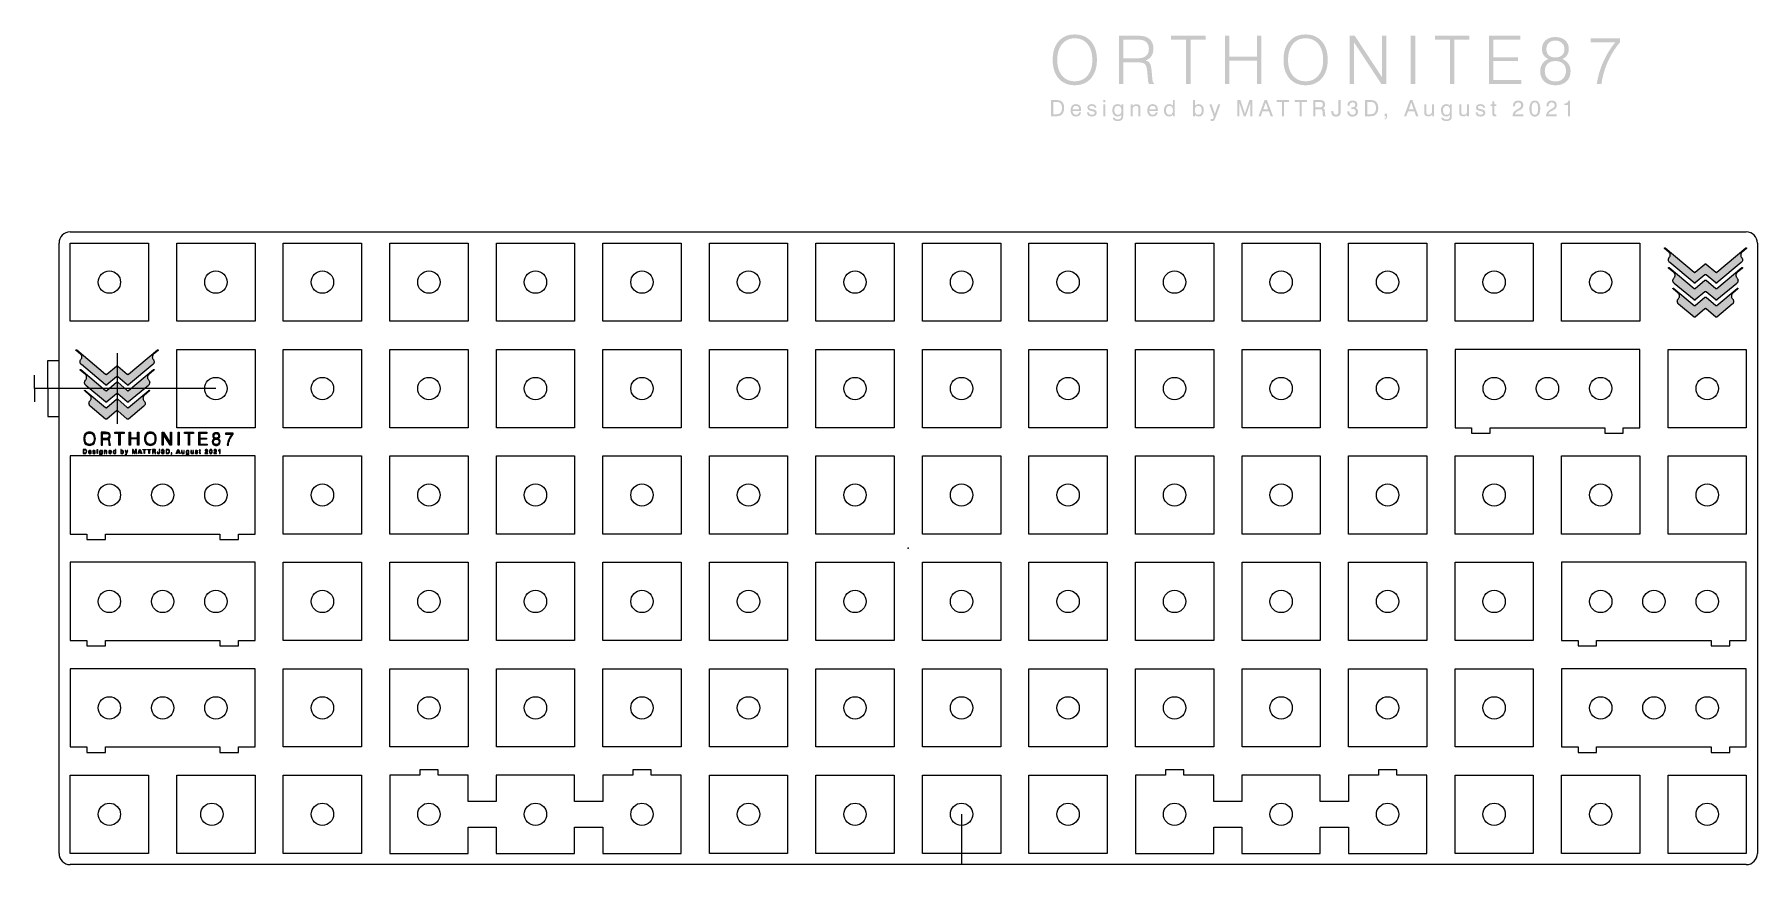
# Model space of a CAD drawing. Extents: x -156 to 152, y -57 to 92.
import ezdxf

# ---------------------------------------------------------------- set-up
doc = ezdxf.new("R2010")
doc.units = 0
doc.header["$MEASUREMENT"] = 0
doc.layers.get('0').update_dxf_attribs({"color": 50})
doc.layers.add('Layer 1', color=100, linetype='Continuous')
doc.layers.add('Layer 8', color=40, linetype='Continuous')

# ---------------------------------------------------------------- blocks, each defined once
blk = doc.blocks.new('samll')
at = {"layer": 'Layer 1', "true_color": 0x231f20}
h = blk.add_hatch(color=250, dxfattribs=at)
h.dxf.hatch_style = 2
edge = h.paths.add_edge_path()
edge.add_spline(control_points=[(81.7, -215.1), (81.7, -213.7), (82, -212.5), (82.7, -211.7), (83.4, -210.9), (84.4, -210.5), (85.6, -210.5), (86.8, -210.5), (87.8, -210.9), (88.5, -211.7), (89.2, -212.5), (89.6, -213.7), (89.6, -215.1), (89.6, -216.5), (89.2, -217.6), (88.5, -218.4), (87.8, -219.2), (86.8, -219.6), (85.6, -219.6), (84.4, -219.6), (83.4, -219.2), (82.7, -218.4), (82, -217.6), (81.7, -216.5), (81.7, -215.1)], knot_values=[0, 0, 0, 0, 1, 1, 1, 2, 2, 2, 3, 3, 3, 4, 4, 4, 5, 5, 5, 6, 6, 6, 7, 7, 7, 8, 8, 8, 8], degree=3, periodic=0)
edge = h.paths.add_edge_path()
edge.add_spline(control_points=[(82.5, -215.1), (82.5, -216.2), (82.8, -217.2), (83.3, -217.9), (83.9, -218.5), (84.7, -218.9), (85.6, -218.9), (86.6, -218.9), (87.3, -218.5), (87.9, -217.9), (88.5, -217.2), (88.8, -216.2), (88.8, -215.1), (88.8, -213.9), (88.5, -212.9), (87.9, -212.2), (87.3, -211.5), (86.6, -211.2), (85.6, -211.2), (84.7, -211.2), (83.9, -211.5), (83.3, -212.2), (82.8, -212.9), (82.5, -213.9), (82.5, -215.1)], knot_values=[0, 0, 0, 0, 1, 1, 1, 2, 2, 2, 3, 3, 3, 4, 4, 4, 5, 5, 5, 6, 6, 6, 7, 7, 7, 8, 8, 8, 8], degree=3, periodic=0)
h = blk.add_hatch(color=250, dxfattribs=at)
h.dxf.hatch_style = 2
edge = h.paths.add_edge_path()
edge.add_spline(control_points=[(93.5, -219.4), (93.5, -219.4), (93.5, -210.7), (93.5, -210.7), (93.5, -210.7), (96.4, -210.7), (96.4, -210.7), (97.1, -210.7), (97.5, -210.8), (97.8, -210.8), (98.1, -210.9), (98.4, -211), (98.6, -211.1), (99, -211.3), (99.2, -211.5), (99.4, -211.9), (99.6, -212.2), (99.7, -212.6), (99.7, -213), (99.7, -213.6), (99.6, -214), (99.3, -214.4), (99.1, -214.7), (98.7, -215), (98.3, -215.1), (98.6, -215.3), (98.9, -215.4), (99.1, -215.7), (99.2, -215.9), (99.3, -216.4), (99.4, -217.2), (99.4, -217.2), (99.5, -218.4), (99.5, -218.4), (99.5, -218.6), (99.5, -218.8), (99.6, -218.9), (99.6, -219.1), (99.7, -219.2), (99.8, -219.2), (99.8, -219.2), (99.8, -219.4), (99.8, -219.4), (99.8, -219.4), (98.9, -219.4), (98.9, -219.4), (98.8, -219.3), (98.8, -219.2), (98.8, -219), (98.7, -218.9), (98.7, -218.7), (98.7, -218.5), (98.7, -218.5), (98.6, -217.3), (98.6, -217.3), (98.5, -216.5), (98.4, -216), (98.2, -215.8), (97.9, -215.6), (97.5, -215.5), (96.8, -215.5), (96.8, -215.5), (94.3, -215.5), (94.3, -215.5), (94.3, -215.5), (94.3, -219.4), (94.3, -219.4), (94.3, -219.4), (93.5, -219.4), (93.5, -219.4)], knot_values=[0, 0, 0, 0, 1, 1, 1, 2, 2, 2, 3, 3, 3, 4, 4, 4, 5, 5, 5, 6, 6, 6, 7, 7, 7, 8, 8, 8, 9, 9, 9, 10, 10, 10, 11, 11, 11, 12, 12, 12, 13, 13, 13, 14, 14, 14, 15, 15, 15, 16, 16, 16, 17, 17, 17, 18, 18, 18, 19, 19, 19, 20, 20, 20, 21, 21, 21, 22, 22, 22, 23, 23, 23, 23], degree=3, periodic=0)
edge = h.paths.add_edge_path()
edge.add_spline(control_points=[(94.3, -214.8), (94.3, -214.8), (96.6, -214.8), (96.6, -214.8), (97.4, -214.8), (98, -214.7), (98.3, -214.4), (98.7, -214.1), (98.9, -213.7), (98.9, -213), (98.9, -212.8), (98.8, -212.5), (98.7, -212.3), (98.6, -212.1), (98.4, -211.9), (98.2, -211.7), (98.1, -211.6), (97.9, -211.6), (97.6, -211.5), (97.4, -211.5), (97.1, -211.4), (96.6, -211.4), (96.6, -211.4), (96.2, -211.4), (96.2, -211.4), (96.2, -211.4), (94.3, -211.4), (94.3, -211.4), (94.3, -211.4), (94.3, -214.8), (94.3, -214.8)], knot_values=[0, 0, 0, 0, 1, 1, 1, 2, 2, 2, 3, 3, 3, 4, 4, 4, 5, 5, 5, 6, 6, 6, 7, 7, 7, 8, 8, 8, 9, 9, 9, 10, 10, 10, 10], degree=3, periodic=0)
h = blk.add_hatch(color=250, dxfattribs=at)
h.dxf.hatch_style = 2
h.paths.add_polyline_path([(105.5, -219.4), (105.5, -211.4), (102.8, -211.4), (102.8, -210.7), (109, -210.7), (109, -211.4), (106.3, -211.4), (106.3, -219.4)])
h = blk.add_hatch(color=250, dxfattribs=at)
h.dxf.hatch_style = 2
h.paths.add_polyline_path([(112.5, -219.4), (112.5, -210.7), (113.3, -210.7), (113.3, -214.5), (118.2, -214.5), (118.2, -210.7), (119, -210.7), (119, -219.4), (118.2, -219.4), (118.2, -215.2), (113.3, -215.2), (113.3, -219.4)])
h = blk.add_hatch(color=250, dxfattribs=at)
h.dxf.hatch_style = 2
edge = h.paths.add_edge_path()
edge.add_spline(control_points=[(122.9, -215.1), (122.9, -213.7), (123.3, -212.5), (124, -211.7), (124.7, -210.9), (125.7, -210.5), (126.9, -210.5), (128.1, -210.5), (129.1, -210.9), (129.8, -211.7), (130.5, -212.5), (130.9, -213.7), (130.9, -215.1), (130.9, -216.5), (130.5, -217.6), (129.8, -218.4), (129.1, -219.2), (128.1, -219.6), (126.9, -219.6), (125.7, -219.6), (124.7, -219.2), (124, -218.4), (123.3, -217.6), (122.9, -216.5), (122.9, -215.1)], knot_values=[0, 0, 0, 0, 1, 1, 1, 2, 2, 2, 3, 3, 3, 4, 4, 4, 5, 5, 5, 6, 6, 6, 7, 7, 7, 8, 8, 8, 8], degree=3, periodic=0)
edge = h.paths.add_edge_path()
edge.add_spline(control_points=[(123.8, -215.1), (123.8, -216.2), (124, -217.2), (124.6, -217.9), (125.2, -218.5), (125.9, -218.9), (126.9, -218.9), (127.9, -218.9), (128.6, -218.5), (129.2, -217.9), (129.8, -217.2), (130, -216.2), (130, -215.1), (130, -213.9), (129.8, -212.9), (129.2, -212.2), (128.6, -211.5), (127.9, -211.2), (126.9, -211.2), (125.9, -211.2), (125.2, -211.5), (124.6, -212.2), (124, -212.9), (123.8, -213.9), (123.8, -215.1)], knot_values=[0, 0, 0, 0, 1, 1, 1, 2, 2, 2, 3, 3, 3, 4, 4, 4, 5, 5, 5, 6, 6, 6, 7, 7, 7, 8, 8, 8, 8], degree=3, periodic=0)
h = blk.add_hatch(color=250, dxfattribs=at)
h.dxf.hatch_style = 2
h.paths.add_polyline_path([(134.8, -219.4), (134.8, -210.7), (135.7, -210.7), (140.5, -218.1), (140.5, -210.7), (141.3, -210.7), (141.3, -219.4), (140.4, -219.4), (135.6, -212), (135.6, -219.4)])
h = blk.add_hatch(color=250, dxfattribs=at)
h.dxf.hatch_style = 2
h.paths.add_polyline_path([(145.7, -219.4), (145.7, -210.7), (146.5, -210.7), (146.5, -219.4)])
h = blk.add_hatch(color=250, dxfattribs=at)
h.dxf.hatch_style = 2
h.paths.add_polyline_path([(152.7, -219.4), (152.7, -211.4), (150, -211.4), (150, -210.7), (156.2, -210.7), (156.2, -211.4), (153.5, -211.4), (153.5, -219.4)])
h = blk.add_hatch(color=250, dxfattribs=at)
h.dxf.hatch_style = 2
h.paths.add_polyline_path([(159.7, -219.4), (159.7, -210.7), (165.3, -210.7), (165.3, -211.4), (160.5, -211.4), (160.5, -214.6), (164.9, -214.6), (164.9, -215.3), (160.5, -215.3), (160.5, -218.7), (165.5, -218.7), (165.5, -219.4)])
h = blk.add_hatch(color=250, dxfattribs=at)
h.dxf.hatch_style = 2
edge = h.paths.add_edge_path()
edge.add_spline(control_points=[(170.3, -214.9), (169.9, -214.7), (169.6, -214.5), (169.4, -214.2), (169.3, -213.9), (169.2, -213.5), (169.2, -213.1), (169.2, -212.5), (169.4, -212), (169.8, -211.6), (170.3, -211.2), (170.8, -211), (171.6, -211), (172.3, -211), (172.9, -211.2), (173.3, -211.6), (173.8, -212), (174, -212.5), (174, -213.1), (174, -213.5), (173.9, -213.9), (173.7, -214.2), (173.5, -214.5), (173.2, -214.7), (172.8, -214.9), (173.3, -215.1), (173.6, -215.4), (173.9, -215.8), (174.2, -216.1), (174.3, -216.6), (174.3, -217.1), (174.3, -217.8), (174, -218.5), (173.6, -218.9), (173.1, -219.4), (172.4, -219.6), (171.6, -219.6), (170.7, -219.6), (170.1, -219.4), (169.6, -218.9), (169.1, -218.5), (168.9, -217.8), (168.9, -217.1), (168.9, -216.6), (169, -216.1), (169.2, -215.8), (169.5, -215.4), (169.9, -215.1), (170.3, -214.9)], knot_values=[0, 0, 0, 0, 1, 1, 1, 2, 2, 2, 3, 3, 3, 4, 4, 4, 5, 5, 5, 6, 6, 6, 7, 7, 7, 8, 8, 8, 9, 9, 9, 10, 10, 10, 11, 11, 11, 12, 12, 12, 13, 13, 13, 14, 14, 14, 15, 15, 15, 16, 16, 16, 16], degree=3, periodic=0)
edge = h.paths.add_edge_path()
edge.add_spline(control_points=[(169.7, -217.1), (169.7, -217.6), (169.8, -218.1), (170.2, -218.4), (170.6, -218.8), (171, -218.9), (171.6, -218.9), (172.1, -218.9), (172.6, -218.8), (172.9, -218.4), (173.3, -218.1), (173.5, -217.6), (173.5, -217), (173.5, -216.5), (173.3, -216.1), (173, -215.7), (172.6, -215.4), (172.2, -215.3), (171.6, -215.3), (171, -215.3), (170.5, -215.4), (170.2, -215.7), (169.8, -216.1), (169.7, -216.5), (169.7, -217.1)], knot_values=[0, 0, 0, 0, 1, 1, 1, 2, 2, 2, 3, 3, 3, 4, 4, 4, 5, 5, 5, 6, 6, 6, 7, 7, 7, 8, 8, 8, 8], degree=3, periodic=0)
edge = h.paths.add_edge_path()
edge.add_spline(control_points=[(170, -213.2), (170, -213.6), (170.1, -214), (170.4, -214.2), (170.7, -214.5), (171.1, -214.6), (171.6, -214.6), (172.1, -214.6), (172.5, -214.5), (172.8, -214.2), (173, -214), (173.2, -213.6), (173.2, -213.2), (173.2, -212.7), (173, -212.3), (172.8, -212), (172.5, -211.7), (172.1, -211.6), (171.6, -211.6), (171.1, -211.6), (170.7, -211.7), (170.4, -212), (170.1, -212.3), (170, -212.7), (170, -213.2)], knot_values=[0, 0, 0, 0, 1, 1, 1, 2, 2, 2, 3, 3, 3, 4, 4, 4, 5, 5, 5, 6, 6, 6, 7, 7, 7, 8, 8, 8, 8], degree=3, periodic=0)
h = blk.add_hatch(color=250, dxfattribs=at)
h.dxf.hatch_style = 2
edge = h.paths.add_edge_path()
edge.add_spline(control_points=[(179, -219.4), (179.2, -218), (179.6, -216.6), (180.1, -215.4), (180.7, -214.2), (181.4, -213), (182.3, -211.9), (182.3, -211.9), (177.9, -211.9), (177.9, -211.9), (177.9, -211.9), (177.9, -211.2), (177.9, -211.2), (177.9, -211.2), (183.1, -211.2), (183.1, -211.2), (183.1, -211.2), (183.1, -211.9), (183.1, -211.9), (182.2, -213), (181.5, -214.2), (180.9, -215.4), (180.4, -216.6), (180, -217.9), (179.8, -219.4), (179.8, -219.4), (179, -219.4), (179, -219.4)], knot_values=[0, 0, 0, 0, 1, 1, 1, 2, 2, 2, 3, 3, 3, 4, 4, 4, 5, 5, 5, 6, 6, 6, 7, 7, 7, 8, 8, 8, 9, 9, 9, 9], degree=3, periodic=0)
at = {"layer": 'Layer 1', "lineweight": 0}
for points in [[(105.5, -219.4), (105.5, -211.4), (102.8, -211.4), (102.8, -210.7), (109, -210.7), (109, -211.4), (106.3, -211.4), (106.3, -219.4), (105.5, -219.4)], [(112.5, -219.4), (112.5, -210.7), (113.3, -210.7), (113.3, -214.5), (118.2, -214.5), (118.2, -210.7), (119, -210.7), (119, -219.4), (118.2, -219.4), (118.2, -215.2), (113.3, -215.2), (113.3, -219.4), (112.5, -219.4)], [(134.8, -219.4), (134.8, -210.7), (135.7, -210.7), (140.5, -218.1), (140.5, -210.7), (141.3, -210.7), (141.3, -219.4), (140.4, -219.4), (135.6, -212), (135.6, -219.4), (134.8, -219.4)], [(145.7, -219.4), (145.7, -210.7), (146.5, -210.7), (146.5, -219.4), (145.7, -219.4)], [(152.7, -219.4), (152.7, -211.4), (150, -211.4), (150, -210.7), (156.2, -210.7), (156.2, -211.4), (153.5, -211.4), (153.5, -219.4), (152.7, -219.4)], [(159.7, -219.4), (159.7, -210.7), (165.3, -210.7), (165.3, -211.4), (160.5, -211.4), (160.5, -214.6), (164.9, -214.6), (164.9, -215.3), (160.5, -215.3), (160.5, -218.7), (165.5, -218.7), (165.5, -219.4), (159.7, -219.4)]]:
    blk.add_lwpolyline(points, dxfattribs=at)
for points, knots in [([(81.7, -215.1), (81.7, -213.7), (82, -212.5), (82.7, -211.7), (83.4, -210.9), (84.4, -210.5), (85.6, -210.5), (86.8, -210.5), (87.8, -210.9), (88.5, -211.7), (89.2, -212.5), (89.6, -213.7), (89.6, -215.1), (89.6, -216.5), (89.2, -217.6), (88.5, -218.4), (87.8, -219.2), (86.8, -219.6), (85.6, -219.6), (84.4, -219.6), (83.4, -219.2), (82.7, -218.4), (82, -217.6), (81.7, -216.5), (81.7, -215.1)], [0, 0, 0, 0, 1, 1, 1, 2, 2, 2, 3, 3, 3, 4, 4, 4, 5, 5, 5, 6, 6, 6, 7, 7, 7, 8, 8, 8, 8]), ([(82.5, -215.1), (82.5, -216.2), (82.8, -217.2), (83.3, -217.9), (83.9, -218.5), (84.7, -218.9), (85.6, -218.9), (86.6, -218.9), (87.3, -218.5), (87.9, -217.9), (88.5, -217.2), (88.8, -216.2), (88.8, -215.1), (88.8, -213.9), (88.5, -212.9), (87.9, -212.2), (87.3, -211.5), (86.6, -211.2), (85.6, -211.2), (84.7, -211.2), (83.9, -211.5), (83.3, -212.2), (82.8, -212.9), (82.5, -213.9), (82.5, -215.1)], [0, 0, 0, 0, 1, 1, 1, 2, 2, 2, 3, 3, 3, 4, 4, 4, 5, 5, 5, 6, 6, 6, 7, 7, 7, 8, 8, 8, 8]), ([(93.5, -219.4), (93.5, -219.4), (93.5, -210.7), (93.5, -210.7), (93.5, -210.7), (96.4, -210.7), (96.4, -210.7), (97.1, -210.7), (97.5, -210.8), (97.8, -210.8), (98.1, -210.9), (98.4, -211), (98.6, -211.1), (99, -211.3), (99.2, -211.5), (99.4, -211.9), (99.6, -212.2), (99.7, -212.6), (99.7, -213), (99.7, -213.6), (99.6, -214), (99.3, -214.4), (99.1, -214.7), (98.7, -215), (98.3, -215.1), (98.6, -215.3), (98.9, -215.4), (99.1, -215.7), (99.2, -215.9), (99.3, -216.4), (99.4, -217.2), (99.4, -217.2), (99.5, -218.4), (99.5, -218.4), (99.5, -218.6), (99.5, -218.8), (99.6, -218.9), (99.6, -219.1), (99.7, -219.2), (99.8, -219.2), (99.8, -219.2), (99.8, -219.4), (99.8, -219.4), (99.8, -219.4), (98.9, -219.4), (98.9, -219.4), (98.8, -219.3), (98.8, -219.2), (98.8, -219), (98.7, -218.9), (98.7, -218.7), (98.7, -218.5), (98.7, -218.5), (98.6, -217.3), (98.6, -217.3), (98.5, -216.5), (98.4, -216), (98.2, -215.8), (97.9, -215.6), (97.5, -215.5), (96.8, -215.5), (96.8, -215.5), (94.3, -215.5), (94.3, -215.5), (94.3, -215.5), (94.3, -219.4), (94.3, -219.4), (94.3, -219.4), (93.5, -219.4), (93.5, -219.4)], [0, 0, 0, 0, 1, 1, 1, 2, 2, 2, 3, 3, 3, 4, 4, 4, 5, 5, 5, 6, 6, 6, 7, 7, 7, 8, 8, 8, 9, 9, 9, 10, 10, 10, 11, 11, 11, 12, 12, 12, 13, 13, 13, 14, 14, 14, 15, 15, 15, 16, 16, 16, 17, 17, 17, 18, 18, 18, 19, 19, 19, 20, 20, 20, 21, 21, 21, 22, 22, 22, 23, 23, 23, 23]), ([(94.3, -214.8), (94.3, -214.8), (96.6, -214.8), (96.6, -214.8), (97.4, -214.8), (98, -214.7), (98.3, -214.4), (98.7, -214.1), (98.9, -213.7), (98.9, -213), (98.9, -212.8), (98.8, -212.5), (98.7, -212.3), (98.6, -212.1), (98.4, -211.9), (98.2, -211.7), (98.1, -211.6), (97.9, -211.6), (97.6, -211.5), (97.4, -211.5), (97.1, -211.4), (96.6, -211.4), (96.6, -211.4), (96.2, -211.4), (96.2, -211.4), (96.2, -211.4), (94.3, -211.4), (94.3, -211.4), (94.3, -211.4), (94.3, -214.8), (94.3, -214.8)], [0, 0, 0, 0, 1, 1, 1, 2, 2, 2, 3, 3, 3, 4, 4, 4, 5, 5, 5, 6, 6, 6, 7, 7, 7, 8, 8, 8, 9, 9, 9, 10, 10, 10, 10]), ([(122.9, -215.1), (122.9, -213.7), (123.3, -212.5), (124, -211.7), (124.7, -210.9), (125.7, -210.5), (126.9, -210.5), (128.1, -210.5), (129.1, -210.9), (129.8, -211.7), (130.5, -212.5), (130.9, -213.7), (130.9, -215.1), (130.9, -216.5), (130.5, -217.6), (129.8, -218.4), (129.1, -219.2), (128.1, -219.6), (126.9, -219.6), (125.7, -219.6), (124.7, -219.2), (124, -218.4), (123.3, -217.6), (122.9, -216.5), (122.9, -215.1)], [0, 0, 0, 0, 1, 1, 1, 2, 2, 2, 3, 3, 3, 4, 4, 4, 5, 5, 5, 6, 6, 6, 7, 7, 7, 8, 8, 8, 8]), ([(123.8, -215.1), (123.8, -216.2), (124, -217.2), (124.6, -217.9), (125.2, -218.5), (125.9, -218.9), (126.9, -218.9), (127.9, -218.9), (128.6, -218.5), (129.2, -217.9), (129.8, -217.2), (130, -216.2), (130, -215.1), (130, -213.9), (129.8, -212.9), (129.2, -212.2), (128.6, -211.5), (127.9, -211.2), (126.9, -211.2), (125.9, -211.2), (125.2, -211.5), (124.6, -212.2), (124, -212.9), (123.8, -213.9), (123.8, -215.1)], [0, 0, 0, 0, 1, 1, 1, 2, 2, 2, 3, 3, 3, 4, 4, 4, 5, 5, 5, 6, 6, 6, 7, 7, 7, 8, 8, 8, 8]), ([(170.3, -214.9), (169.9, -214.7), (169.6, -214.5), (169.4, -214.2), (169.3, -213.9), (169.2, -213.5), (169.2, -213.1), (169.2, -212.5), (169.4, -212), (169.8, -211.6), (170.3, -211.2), (170.8, -211), (171.6, -211), (172.3, -211), (172.9, -211.2), (173.3, -211.6), (173.8, -212), (174, -212.5), (174, -213.1), (174, -213.5), (173.9, -213.9), (173.7, -214.2), (173.5, -214.5), (173.2, -214.7), (172.8, -214.9), (173.3, -215.1), (173.6, -215.4), (173.9, -215.8), (174.2, -216.1), (174.3, -216.6), (174.3, -217.1), (174.3, -217.8), (174, -218.5), (173.6, -218.9), (173.1, -219.4), (172.4, -219.6), (171.6, -219.6), (170.7, -219.6), (170.1, -219.4), (169.6, -218.9), (169.1, -218.5), (168.9, -217.8), (168.9, -217.1), (168.9, -216.6), (169, -216.1), (169.2, -215.8), (169.5, -215.4), (169.9, -215.1), (170.3, -214.9)], [0, 0, 0, 0, 1, 1, 1, 2, 2, 2, 3, 3, 3, 4, 4, 4, 5, 5, 5, 6, 6, 6, 7, 7, 7, 8, 8, 8, 9, 9, 9, 10, 10, 10, 11, 11, 11, 12, 12, 12, 13, 13, 13, 14, 14, 14, 15, 15, 15, 16, 16, 16, 16]), ([(169.7, -217.1), (169.7, -217.6), (169.8, -218.1), (170.2, -218.4), (170.6, -218.8), (171, -218.9), (171.6, -218.9), (172.1, -218.9), (172.6, -218.8), (172.9, -218.4), (173.3, -218.1), (173.5, -217.6), (173.5, -217), (173.5, -216.5), (173.3, -216.1), (173, -215.7), (172.6, -215.4), (172.2, -215.3), (171.6, -215.3), (171, -215.3), (170.5, -215.4), (170.2, -215.7), (169.8, -216.1), (169.7, -216.5), (169.7, -217.1)], [0, 0, 0, 0, 1, 1, 1, 2, 2, 2, 3, 3, 3, 4, 4, 4, 5, 5, 5, 6, 6, 6, 7, 7, 7, 8, 8, 8, 8]), ([(170, -213.2), (170, -213.6), (170.1, -214), (170.4, -214.2), (170.7, -214.5), (171.1, -214.6), (171.6, -214.6), (172.1, -214.6), (172.5, -214.5), (172.8, -214.2), (173, -214), (173.2, -213.6), (173.2, -213.2), (173.2, -212.7), (173, -212.3), (172.8, -212), (172.5, -211.7), (172.1, -211.6), (171.6, -211.6), (171.1, -211.6), (170.7, -211.7), (170.4, -212), (170.1, -212.3), (170, -212.7), (170, -213.2)], [0, 0, 0, 0, 1, 1, 1, 2, 2, 2, 3, 3, 3, 4, 4, 4, 5, 5, 5, 6, 6, 6, 7, 7, 7, 8, 8, 8, 8]), ([(179, -219.4), (179.2, -218), (179.6, -216.6), (180.1, -215.4), (180.7, -214.2), (181.4, -213), (182.3, -211.9), (182.3, -211.9), (177.9, -211.9), (177.9, -211.9), (177.9, -211.9), (177.9, -211.2), (177.9, -211.2), (177.9, -211.2), (183.1, -211.2), (183.1, -211.2), (183.1, -211.2), (183.1, -211.9), (183.1, -211.9), (182.2, -213), (181.5, -214.2), (180.9, -215.4), (180.4, -216.6), (180, -217.9), (179.8, -219.4), (179.8, -219.4), (179, -219.4), (179, -219.4)], [0, 0, 0, 0, 1, 1, 1, 2, 2, 2, 3, 3, 3, 4, 4, 4, 5, 5, 5, 6, 6, 6, 7, 7, 7, 8, 8, 8, 9, 9, 9, 9])]:
    blk.add_open_spline(points, degree=3, knots=knots, dxfattribs=at)
blk = doc.blocks.new('big')
at = {"layer": 'Layer 1', "true_color": 0x231f20}
h = blk.add_hatch(color=250, dxfattribs=at)
h.dxf.hatch_style = 2
edge = h.paths.add_edge_path()
edge.add_spline(control_points=[(81.4, -225.1), (81.4, -225.1), (81.4, -222.3), (81.4, -222.3), (81.4, -222.3), (82.5, -222.3), (82.5, -222.3), (82.9, -222.3), (83.2, -222.4), (83.4, -222.6), (83.6, -222.9), (83.7, -223.2), (83.7, -223.7), (83.7, -224.1), (83.6, -224.5), (83.4, -224.7), (83.2, -225), (82.9, -225.1), (82.5, -225.1), (82.5, -225.1), (81.4, -225.1), (81.4, -225.1)], knot_values=[0, 0, 0, 0, 1, 1, 1, 2, 2, 2, 3, 3, 3, 4, 4, 4, 5, 5, 5, 6, 6, 6, 7, 7, 7, 7], degree=3, periodic=0)
edge = h.paths.add_edge_path()
edge.add_spline(control_points=[(82.4, -222.6), (82.4, -222.6), (81.8, -222.6), (81.8, -222.6), (81.8, -222.6), (81.8, -224.8), (81.8, -224.8), (81.8, -224.8), (82.4, -224.8), (82.4, -224.8), (82.7, -224.8), (83, -224.7), (83.1, -224.5), (83.2, -224.3), (83.3, -224), (83.3, -223.7), (83.3, -223.3), (83.2, -223.1), (83.1, -222.9), (82.9, -222.7), (82.7, -222.6), (82.4, -222.6)], knot_values=[0, 0, 0, 0, 1, 1, 1, 2, 2, 2, 3, 3, 3, 4, 4, 4, 5, 5, 5, 6, 6, 6, 7, 7, 7, 7], degree=3, periodic=0)
h = blk.add_hatch(color=250, dxfattribs=at)
h.dxf.hatch_style = 2
edge = h.paths.add_edge_path()
edge.add_spline(control_points=[(86.4, -224.5), (86.4, -224.5), (86.7, -224.5), (86.7, -224.5), (86.7, -224.7), (86.6, -224.9), (86.4, -225), (86.3, -225.1), (86.1, -225.2), (85.8, -225.2), (85.5, -225.2), (85.3, -225.1), (85.1, -224.9), (85, -224.7), (84.9, -224.4), (84.9, -224.1), (84.9, -223.8), (85, -223.5), (85.1, -223.3), (85.3, -223.1), (85.5, -223), (85.8, -223), (86.1, -223), (86.3, -223.1), (86.5, -223.3), (86.7, -223.4), (86.8, -223.7), (86.8, -224), (86.8, -224.1), (86.8, -224.1), (86.8, -224.1), (86.8, -224.2), (86.8, -224.2), (86.8, -224.2), (86.8, -224.2), (85.2, -224.2), (85.2, -224.2), (85.2, -224.4), (85.3, -224.6), (85.4, -224.7), (85.5, -224.8), (85.7, -224.9), (85.8, -224.9), (86, -224.9), (86.1, -224.8), (86.2, -224.8), (86.3, -224.7), (86.4, -224.6), (86.4, -224.5)], knot_values=[0, 0, 0, 0, 1, 1, 1, 2, 2, 2, 3, 3, 3, 4, 4, 4, 5, 5, 5, 6, 6, 6, 7, 7, 7, 8, 8, 8, 9, 9, 9, 10, 10, 10, 11, 11, 11, 12, 12, 12, 13, 13, 13, 14, 14, 14, 15, 15, 15, 16, 16, 16, 16], degree=3, periodic=0)
edge = h.paths.add_edge_path()
edge.add_spline(control_points=[(85.2, -223.9), (85.2, -223.9), (86.4, -223.9), (86.4, -223.9), (86.4, -223.7), (86.3, -223.6), (86.2, -223.4), (86.1, -223.3), (86, -223.3), (85.8, -223.3), (85.6, -223.3), (85.5, -223.3), (85.4, -223.4), (85.3, -223.5), (85.3, -223.7), (85.2, -223.9)], knot_values=[0, 0, 0, 0, 1, 1, 1, 2, 2, 2, 3, 3, 3, 4, 4, 4, 5, 5, 5, 5], degree=3, periodic=0)
h = blk.add_hatch(color=250, dxfattribs=at)
h.dxf.hatch_style = 2
edge = h.paths.add_edge_path()
edge.add_spline(control_points=[(87.8, -224.5), (87.8, -224.5), (88.2, -224.5), (88.2, -224.5), (88.2, -224.6), (88.2, -224.7), (88.3, -224.8), (88.4, -224.9), (88.5, -224.9), (88.7, -224.9), (88.8, -224.9), (89, -224.9), (89, -224.8), (89.1, -224.7), (89.2, -224.7), (89.2, -224.6), (89.2, -224.5), (89.2, -224.4), (89.1, -224.4), (89.1, -224.3), (89, -224.3), (88.9, -224.3), (88.9, -224.3), (88.5, -224.2), (88.5, -224.2), (88.2, -224.1), (88.1, -224), (88, -224), (87.9, -223.9), (87.9, -223.7), (87.9, -223.6), (87.9, -223.4), (87.9, -223.3), (88.1, -223.1), (88.2, -223), (88.4, -223), (88.7, -223), (88.9, -223), (89.1, -223), (89.3, -223.2), (89.4, -223.3), (89.5, -223.4), (89.5, -223.6), (89.5, -223.6), (89.5, -223.6), (89.5, -223.6), (89.5, -223.6), (89.1, -223.6), (89.1, -223.6), (89.1, -223.5), (89.1, -223.4), (89, -223.4), (88.9, -223.3), (88.8, -223.3), (88.7, -223.3), (88.5, -223.3), (88.4, -223.3), (88.3, -223.4), (88.3, -223.4), (88.2, -223.5), (88.2, -223.6), (88.2, -223.6), (88.2, -223.7), (88.3, -223.7), (88.3, -223.8), (88.4, -223.8), (88.6, -223.8), (88.6, -223.8), (88.9, -223.9), (88.9, -223.9), (89.1, -224), (89.3, -224), (89.4, -224.1), (89.5, -224.2), (89.5, -224.3), (89.5, -224.5), (89.5, -224.7), (89.5, -224.9), (89.3, -225), (89.1, -225.1), (88.9, -225.2), (88.7, -225.2), (88.4, -225.2), (88.2, -225.1), (88, -225), (87.9, -224.9), (87.8, -224.7), (87.8, -224.5)], knot_values=[0, 0, 0, 0, 1, 1, 1, 2, 2, 2, 3, 3, 3, 4, 4, 4, 5, 5, 5, 6, 6, 6, 7, 7, 7, 8, 8, 8, 9, 9, 9, 10, 10, 10, 11, 11, 11, 12, 12, 12, 13, 13, 13, 14, 14, 14, 15, 15, 15, 16, 16, 16, 17, 17, 17, 18, 18, 18, 19, 19, 19, 20, 20, 20, 21, 21, 21, 22, 22, 22, 23, 23, 23, 24, 24, 24, 25, 25, 25, 26, 26, 26, 27, 27, 27, 28, 28, 28, 29, 29, 29, 29], degree=3, periodic=0)
h = blk.add_hatch(color=250, dxfattribs=at)
h.dxf.hatch_style = 2
h.paths.add_polyline_path([(90.7, -222.7), (90.7, -222.3), (91.1, -222.3), (91.1, -222.7)])
h.paths.add_polyline_path([(90.7, -225.1), (90.7, -223), (91.1, -223), (91.1, -225.1)])
h = blk.add_hatch(color=250, dxfattribs=at)
h.dxf.hatch_style = 2
edge = h.paths.add_edge_path()
edge.add_spline(control_points=[(93.9, -224.9), (93.9, -225), (93.8, -225.1), (93.6, -225.1), (93.5, -225.2), (93.4, -225.2), (93.3, -225.2), (93, -225.2), (92.8, -225.1), (92.6, -224.9), (92.4, -224.7), (92.3, -224.4), (92.3, -224.1), (92.3, -223.7), (92.4, -223.5), (92.6, -223.3), (92.8, -223.1), (93, -223), (93.3, -223), (93.4, -223), (93.5, -223), (93.6, -223.1), (93.7, -223.1), (93.8, -223.2), (93.9, -223.3), (93.9, -223.3), (93.9, -223), (93.9, -223), (93.9, -223), (94.3, -223), (94.3, -223), (94.3, -223), (94.3, -225.1), (94.3, -225.1), (94.3, -225.4), (94.2, -225.6), (94, -225.8), (93.9, -225.9), (93.6, -226), (93.3, -226), (93, -226), (92.8, -226), (92.7, -225.8), (92.5, -225.7), (92.4, -225.6), (92.4, -225.4), (92.4, -225.4), (92.4, -225.4), (92.4, -225.4), (92.4, -225.4), (92.8, -225.4), (92.8, -225.4), (92.8, -225.4), (92.8, -225.4), (92.8, -225.4), (92.8, -225.5), (92.8, -225.6), (92.9, -225.6), (93, -225.7), (93.1, -225.7), (93.3, -225.7), (93.5, -225.7), (93.7, -225.7), (93.8, -225.6), (93.9, -225.5), (93.9, -225.4), (93.9, -225.2), (93.9, -225.2), (93.9, -224.9), (93.9, -224.9)], knot_values=[0, 0, 0, 0, 1, 1, 1, 2, 2, 2, 3, 3, 3, 4, 4, 4, 5, 5, 5, 6, 6, 6, 7, 7, 7, 8, 8, 8, 9, 9, 9, 10, 10, 10, 11, 11, 11, 12, 12, 12, 13, 13, 13, 14, 14, 14, 15, 15, 15, 16, 16, 16, 17, 17, 17, 18, 18, 18, 19, 19, 19, 20, 20, 20, 21, 21, 21, 22, 22, 22, 23, 23, 23, 23], degree=3, periodic=0)
edge = h.paths.add_edge_path()
edge.add_spline(control_points=[(93.3, -223.3), (93.1, -223.3), (93, -223.4), (92.9, -223.5), (92.8, -223.6), (92.7, -223.8), (92.7, -224.1), (92.7, -224.3), (92.8, -224.5), (92.9, -224.7), (93, -224.8), (93.1, -224.9), (93.3, -224.9), (93.5, -224.9), (93.7, -224.8), (93.8, -224.7), (93.9, -224.6), (93.9, -224.4), (93.9, -224.1), (93.9, -223.8), (93.9, -223.6), (93.8, -223.5), (93.7, -223.4), (93.5, -223.3), (93.3, -223.3)], knot_values=[0, 0, 0, 0, 1, 1, 1, 2, 2, 2, 3, 3, 3, 4, 4, 4, 5, 5, 5, 6, 6, 6, 7, 7, 7, 8, 8, 8, 8], degree=3, periodic=0)
h = blk.add_hatch(color=250, dxfattribs=at)
h.dxf.hatch_style = 2
edge = h.paths.add_edge_path()
edge.add_spline(control_points=[(97, -225.1), (97, -225.1), (97, -223.8), (97, -223.8), (97, -223.6), (97, -223.5), (96.9, -223.4), (96.8, -223.3), (96.7, -223.3), (96.6, -223.3), (96.4, -223.3), (96.2, -223.4), (96.1, -223.5), (96, -223.6), (96, -223.7), (96, -223.9), (96, -223.9), (96, -225.1), (96, -225.1), (96, -225.1), (95.6, -225.1), (95.6, -225.1), (95.6, -225.1), (95.6, -223), (95.6, -223), (95.6, -223), (95.9, -223), (95.9, -223), (95.9, -223), (95.9, -223.3), (95.9, -223.3), (96, -223.2), (96.1, -223.1), (96.2, -223.1), (96.3, -223), (96.5, -223), (96.6, -223), (96.8, -223), (96.9, -223), (97, -223.1), (97.1, -223.1), (97.2, -223.2), (97.3, -223.3), (97.3, -223.3), (97.3, -223.4), (97.3, -223.5), (97.4, -223.5), (97.4, -223.6), (97.4, -223.8), (97.4, -223.8), (97.4, -223.9), (97.4, -223.9), (97.4, -223.9), (97.4, -225.1), (97.4, -225.1), (97.4, -225.1), (97, -225.1), (97, -225.1)], knot_values=[0, 0, 0, 0, 1, 1, 1, 2, 2, 2, 3, 3, 3, 4, 4, 4, 5, 5, 5, 6, 6, 6, 7, 7, 7, 8, 8, 8, 9, 9, 9, 10, 10, 10, 11, 11, 11, 12, 12, 12, 13, 13, 13, 14, 14, 14, 15, 15, 15, 16, 16, 16, 17, 17, 17, 18, 18, 18, 19, 19, 19, 19], degree=3, periodic=0)
h = blk.add_hatch(color=250, dxfattribs=at)
h.dxf.hatch_style = 2
edge = h.paths.add_edge_path()
edge.add_spline(control_points=[(100.1, -224.5), (100.1, -224.5), (100.4, -224.5), (100.4, -224.5), (100.4, -224.7), (100.3, -224.9), (100.1, -225), (100, -225.1), (99.8, -225.2), (99.5, -225.2), (99.2, -225.2), (99, -225.1), (98.8, -224.9), (98.7, -224.7), (98.6, -224.4), (98.6, -224.1), (98.6, -223.8), (98.7, -223.5), (98.8, -223.3), (99, -223.1), (99.2, -223), (99.5, -223), (99.8, -223), (100.1, -223.1), (100.2, -223.3), (100.4, -223.4), (100.5, -223.7), (100.5, -224), (100.5, -224.1), (100.5, -224.1), (100.5, -224.1), (100.5, -224.2), (100.5, -224.2), (100.5, -224.2), (100.5, -224.2), (99, -224.2), (99, -224.2), (99, -224.4), (99, -224.6), (99.1, -224.7), (99.2, -224.8), (99.4, -224.9), (99.6, -224.9), (99.7, -224.9), (99.8, -224.8), (99.9, -224.8), (100, -224.7), (100.1, -224.6), (100.1, -224.5)], knot_values=[0, 0, 0, 0, 1, 1, 1, 2, 2, 2, 3, 3, 3, 4, 4, 4, 5, 5, 5, 6, 6, 6, 7, 7, 7, 8, 8, 8, 9, 9, 9, 10, 10, 10, 11, 11, 11, 12, 12, 12, 13, 13, 13, 14, 14, 14, 15, 15, 15, 16, 16, 16, 16], degree=3, periodic=0)
edge = h.paths.add_edge_path()
edge.add_spline(control_points=[(99, -223.9), (99, -223.9), (100.1, -223.9), (100.1, -223.9), (100.1, -223.7), (100.1, -223.6), (100, -223.4), (99.9, -223.3), (99.7, -223.3), (99.5, -223.3), (99.4, -223.3), (99.2, -223.3), (99.1, -223.4), (99, -223.5), (99, -223.7), (99, -223.9)], knot_values=[0, 0, 0, 0, 1, 1, 1, 2, 2, 2, 3, 3, 3, 4, 4, 4, 5, 5, 5, 5], degree=3, periodic=0)
h = blk.add_hatch(color=250, dxfattribs=at)
h.dxf.hatch_style = 2
edge = h.paths.add_edge_path()
edge.add_spline(control_points=[(103.5, -222.3), (103.5, -222.3), (103.5, -225.1), (103.5, -225.1), (103.5, -225.1), (103.2, -225.1), (103.2, -225.1), (103.2, -225.1), (103.2, -224.9), (103.2, -224.9), (103.1, -225), (103, -225.1), (102.9, -225.1), (102.7, -225.2), (102.6, -225.2), (102.5, -225.2), (102.2, -225.2), (102, -225.1), (101.8, -224.9), (101.7, -224.7), (101.6, -224.4), (101.6, -224.1), (101.6, -223.8), (101.7, -223.5), (101.8, -223.3), (102, -223.1), (102.2, -223), (102.5, -223), (102.6, -223), (102.8, -223), (102.9, -223.1), (103, -223.1), (103.1, -223.2), (103.2, -223.3), (103.2, -223.3), (103.2, -222.3), (103.2, -222.3), (103.2, -222.3), (103.5, -222.3), (103.5, -222.3)], knot_values=[0, 0, 0, 0, 1, 1, 1, 2, 2, 2, 3, 3, 3, 4, 4, 4, 5, 5, 5, 6, 6, 6, 7, 7, 7, 8, 8, 8, 9, 9, 9, 10, 10, 10, 11, 11, 11, 12, 12, 12, 13, 13, 13, 13], degree=3, periodic=0)
edge = h.paths.add_edge_path()
edge.add_spline(control_points=[(103.2, -224.1), (103.2, -223.8), (103.1, -223.6), (103, -223.5), (102.9, -223.4), (102.8, -223.3), (102.6, -223.3), (102.4, -223.3), (102.2, -223.4), (102.1, -223.5), (102, -223.7), (101.9, -223.9), (101.9, -224.1), (101.9, -224.4), (102, -224.5), (102.1, -224.7), (102.2, -224.8), (102.4, -224.9), (102.6, -224.9), (102.8, -224.9), (102.9, -224.8), (103, -224.7), (103.1, -224.5), (103.2, -224.3), (103.2, -224.1)], knot_values=[0, 0, 0, 0, 1, 1, 1, 2, 2, 2, 3, 3, 3, 4, 4, 4, 5, 5, 5, 6, 6, 6, 7, 7, 7, 8, 8, 8, 8], degree=3, periodic=0)
h = blk.add_hatch(color=250, dxfattribs=at)
h.dxf.hatch_style = 2
edge = h.paths.add_edge_path()
edge.add_spline(control_points=[(106.8, -225.1), (106.8, -225.1), (106.8, -222.3), (106.8, -222.3), (106.8, -222.3), (107.1, -222.3), (107.1, -222.3), (107.1, -222.3), (107.1, -223.3), (107.1, -223.3), (107.2, -223.2), (107.3, -223.1), (107.4, -223.1), (107.5, -223), (107.6, -223), (107.8, -223), (108.1, -223), (108.3, -223.1), (108.4, -223.3), (108.6, -223.5), (108.7, -223.8), (108.7, -224.1), (108.7, -224.4), (108.6, -224.7), (108.4, -224.9), (108.3, -225.1), (108.1, -225.2), (107.8, -225.2), (107.6, -225.2), (107.5, -225.2), (107.4, -225.1), (107.3, -225.1), (107.2, -225), (107.1, -224.9), (107.1, -224.9), (107.1, -225.1), (107.1, -225.1), (107.1, -225.1), (106.8, -225.1), (106.8, -225.1)], knot_values=[0, 0, 0, 0, 1, 1, 1, 2, 2, 2, 3, 3, 3, 4, 4, 4, 5, 5, 5, 6, 6, 6, 7, 7, 7, 8, 8, 8, 9, 9, 9, 10, 10, 10, 11, 11, 11, 12, 12, 12, 13, 13, 13, 13], degree=3, periodic=0)
edge = h.paths.add_edge_path()
edge.add_spline(control_points=[(107.1, -224.1), (107.1, -224.3), (107.1, -224.5), (107.2, -224.7), (107.4, -224.8), (107.5, -224.9), (107.7, -224.9), (107.9, -224.9), (108.1, -224.8), (108.2, -224.7), (108.3, -224.5), (108.3, -224.4), (108.3, -224.1), (108.3, -223.9), (108.3, -223.7), (108.2, -223.5), (108.1, -223.4), (107.9, -223.3), (107.7, -223.3), (107.5, -223.3), (107.3, -223.4), (107.2, -223.5), (107.1, -223.6), (107.1, -223.8), (107.1, -224.1)], knot_values=[0, 0, 0, 0, 1, 1, 1, 2, 2, 2, 3, 3, 3, 4, 4, 4, 5, 5, 5, 6, 6, 6, 7, 7, 7, 8, 8, 8, 8], degree=3, periodic=0)
h = blk.add_hatch(color=250, dxfattribs=at)
h.dxf.hatch_style = 2
edge = h.paths.add_edge_path()
edge.add_spline(control_points=[(111.2, -223), (111.2, -223), (111.6, -223), (111.6, -223), (111.6, -223), (110.8, -225.5), (110.8, -225.5), (110.7, -225.7), (110.6, -225.8), (110.5, -225.9), (110.4, -226), (110.3, -226), (110.1, -226), (110.1, -226), (110.1, -226), (110, -226), (110, -226), (110, -226), (109.9, -226), (109.9, -226), (109.9, -225.6), (109.9, -225.6), (110, -225.7), (110, -225.7), (110, -225.7), (110.1, -225.7), (110.1, -225.7), (110.1, -225.7), (110.2, -225.7), (110.3, -225.7), (110.3, -225.6), (110.3, -225.6), (110.4, -225.6), (110.4, -225.5), (110.4, -225.5), (110.5, -225.3), (110.5, -225.3), (110.5, -225.3), (109.7, -223), (109.7, -223), (109.7, -223), (110.1, -223), (110.1, -223), (110.1, -223), (110.7, -224.7), (110.7, -224.7), (110.7, -224.7), (111.2, -223), (111.2, -223)], knot_values=[0, 0, 0, 0, 1, 1, 1, 2, 2, 2, 3, 3, 3, 4, 4, 4, 5, 5, 5, 6, 6, 6, 7, 7, 7, 8, 8, 8, 9, 9, 9, 10, 10, 10, 11, 11, 11, 12, 12, 12, 13, 13, 13, 14, 14, 14, 15, 15, 15, 16, 16, 16, 16], degree=3, periodic=0)
h = blk.add_hatch(color=250, dxfattribs=at)
h.dxf.hatch_style = 2
edge = h.paths.add_edge_path()
edge.add_spline(control_points=[(115, -222.7), (115, -222.7), (115, -225.1), (115, -225.1), (115, -225.1), (114.7, -225.1), (114.7, -225.1), (114.7, -225.1), (114.7, -222.3), (114.7, -222.3), (114.7, -222.3), (115.2, -222.3), (115.2, -222.3), (115.2, -222.3), (116, -224.5), (116, -224.5), (116, -224.5), (116, -224.6), (116, -224.6), (116, -224.6), (116, -224.7), (116, -224.7), (116, -224.6), (116.1, -224.6), (116.1, -224.6), (116.1, -224.5), (116.1, -224.5), (116.1, -224.5), (116.1, -224.5), (116.8, -222.3), (116.8, -222.3), (116.8, -222.3), (117.4, -222.3), (117.4, -222.3), (117.4, -222.3), (117.4, -225.1), (117.4, -225.1), (117.4, -225.1), (117, -225.1), (117, -225.1), (117, -225.1), (117, -222.7), (117, -222.7), (117, -222.7), (117, -222.8), (117, -222.8), (117, -222.9), (117, -222.9), (116.9, -222.9), (116.9, -222.9), (116.2, -225.1), (116.2, -225.1), (116.2, -225.1), (115.8, -225.1), (115.8, -225.1), (115.8, -225.1), (115.1, -222.9), (115.1, -222.9), (115.1, -222.9), (115.1, -222.9), (115.1, -222.8), (115.1, -222.8), (115.1, -222.7), (115, -222.7)], knot_values=[0, 0, 0, 0, 1, 1, 1, 2, 2, 2, 3, 3, 3, 4, 4, 4, 5, 5, 5, 6, 6, 6, 7, 7, 7, 8, 8, 8, 9, 9, 9, 10, 10, 10, 11, 11, 11, 12, 12, 12, 13, 13, 13, 14, 14, 14, 15, 15, 15, 16, 16, 16, 17, 17, 17, 18, 18, 18, 19, 19, 19, 20, 20, 20, 21, 21, 21, 21], degree=3, periodic=0)
h = blk.add_hatch(color=250, dxfattribs=at)
h.dxf.hatch_style = 2
h.paths.add_polyline_path([(118.5, -225.1), (119.6, -222.3), (120, -222.3), (121.1, -225.1), (120.6, -225.1), (120.3, -224.3), (119.2, -224.3), (118.9, -225.1)])
h.paths.add_polyline_path([(119.3, -223.9), (120.2, -223.9), (119.8, -222.7)])
h = blk.add_hatch(color=250, dxfattribs=at)
h.dxf.hatch_style = 2
h.paths.add_polyline_path([(122.7, -225.1), (122.7, -222.6), (121.7, -222.6), (121.7, -222.3), (124, -222.3), (124, -222.6), (123, -222.6), (123, -225.1)])
h = blk.add_hatch(color=250, dxfattribs=at)
h.dxf.hatch_style = 2
h.paths.add_polyline_path([(125.8, -225.1), (125.8, -222.6), (124.9, -222.6), (124.9, -222.3), (127.1, -222.3), (127.1, -222.6), (126.2, -222.6), (126.2, -225.1)])
h = blk.add_hatch(color=250, dxfattribs=at)
h.dxf.hatch_style = 2
edge = h.paths.add_edge_path()
edge.add_spline(control_points=[(128.3, -222.3), (128.3, -222.3), (129.4, -222.3), (129.4, -222.3), (129.6, -222.3), (129.7, -222.3), (129.8, -222.3), (129.9, -222.3), (130, -222.3), (130, -222.4), (130.1, -222.4), (130.2, -222.5), (130.3, -222.6), (130.4, -222.8), (130.4, -222.9), (130.4, -223.1), (130.4, -223.2), (130.4, -223.3), (130.3, -223.5), (130.2, -223.6), (130.1, -223.6), (130, -223.7), (130.1, -223.7), (130.2, -223.8), (130.2, -223.9), (130.3, -223.9), (130.3, -224.1), (130.3, -224.2), (130.3, -224.2), (130.4, -224.7), (130.4, -224.7), (130.4, -224.8), (130.4, -224.9), (130.4, -224.9), (130.4, -225), (130.4, -225), (130.5, -225.1), (130.5, -225.1), (130.5, -225.1), (130.5, -225.1), (130.5, -225.1), (130, -225.1), (130, -225.1), (130, -225.1), (130, -224.9), (130, -224.8), (130, -224.7), (130, -224.7), (130, -224.7), (130, -224.7), (129.9, -224.4), (129.9, -224.4), (129.9, -224.2), (129.9, -224), (129.8, -224), (129.7, -223.9), (129.6, -223.9), (129.3, -223.9), (129.3, -223.9), (128.7, -223.9), (128.7, -223.9), (128.7, -223.9), (128.7, -225.1), (128.7, -225.1), (128.7, -225.1), (128.3, -225.1), (128.3, -225.1), (128.3, -225.1), (128.3, -222.3), (128.3, -222.3)], knot_values=[0, 0, 0, 0, 1, 1, 1, 2, 2, 2, 3, 3, 3, 4, 4, 4, 5, 5, 5, 6, 6, 6, 7, 7, 7, 8, 8, 8, 9, 9, 9, 10, 10, 10, 11, 11, 11, 12, 12, 12, 13, 13, 13, 14, 14, 14, 15, 15, 15, 16, 16, 16, 17, 17, 17, 18, 18, 18, 19, 19, 19, 20, 20, 20, 21, 21, 21, 22, 22, 22, 23, 23, 23, 23], degree=3, periodic=0)
edge = h.paths.add_edge_path()
edge.add_spline(control_points=[(128.7, -222.6), (128.7, -222.6), (128.7, -223.6), (128.7, -223.6), (128.7, -223.6), (129.3, -223.6), (129.3, -223.6), (129.6, -223.6), (129.7, -223.5), (129.8, -223.5), (129.9, -223.4), (130, -223.2), (130, -223.1), (130, -222.9), (129.9, -222.8), (129.8, -222.7), (129.8, -222.6), (129.6, -222.6), (129.3, -222.6), (129.3, -222.6), (128.7, -222.6), (128.7, -222.6)], knot_values=[0, 0, 0, 0, 1, 1, 1, 2, 2, 2, 3, 3, 3, 4, 4, 4, 5, 5, 5, 6, 6, 6, 7, 7, 7, 7], degree=3, periodic=0)
h = blk.add_hatch(color=250, dxfattribs=at)
h.dxf.hatch_style = 2
edge = h.paths.add_edge_path()
edge.add_spline(control_points=[(131.5, -224.2), (131.5, -224.2), (131.9, -224.2), (131.9, -224.2), (131.9, -224.2), (131.9, -224.2), (131.9, -224.2), (131.9, -224.3), (131.9, -224.3), (131.9, -224.3), (131.9, -224.5), (131.9, -224.7), (132, -224.7), (132, -224.8), (132.2, -224.9), (132.3, -224.9), (132.4, -224.9), (132.5, -224.8), (132.6, -224.8), (132.6, -224.8), (132.7, -224.7), (132.7, -224.6), (132.7, -224.6), (132.8, -224.6), (132.8, -224.5), (132.8, -224.4), (132.8, -224.3), (132.8, -224.2), (132.8, -224.2), (132.8, -222.3), (132.8, -222.3), (132.8, -222.3), (133.2, -222.3), (133.2, -222.3), (133.2, -222.3), (133.2, -224.3), (133.2, -224.3), (133.2, -224.6), (133.1, -224.9), (133, -225), (132.8, -225.1), (132.6, -225.2), (132.3, -225.2), (132.1, -225.2), (131.8, -225.1), (131.7, -225), (131.6, -224.8), (131.5, -224.6), (131.5, -224.3), (131.5, -224.3), (131.5, -224.3), (131.5, -224.3), (131.5, -224.2), (131.5, -224.2), (131.5, -224.2)], knot_values=[0, 0, 0, 0, 1, 1, 1, 2, 2, 2, 3, 3, 3, 4, 4, 4, 5, 5, 5, 6, 6, 6, 7, 7, 7, 8, 8, 8, 9, 9, 9, 10, 10, 10, 11, 11, 11, 12, 12, 12, 13, 13, 13, 14, 14, 14, 15, 15, 15, 16, 16, 16, 17, 17, 17, 18, 18, 18, 18], degree=3, periodic=0)
h = blk.add_hatch(color=250, dxfattribs=at)
h.dxf.hatch_style = 2
edge = h.paths.add_edge_path()
edge.add_spline(control_points=[(134.3, -224.3), (134.3, -224.3), (134.7, -224.3), (134.7, -224.3), (134.7, -224.5), (134.8, -224.6), (134.9, -224.7), (135, -224.8), (135.1, -224.9), (135.3, -224.9), (135.5, -224.9), (135.6, -224.8), (135.7, -224.7), (135.8, -224.6), (135.9, -224.5), (135.9, -224.3), (135.9, -224.2), (135.8, -224.1), (135.7, -224), (135.6, -223.9), (135.5, -223.8), (135.3, -223.8), (135.3, -223.8), (135.2, -223.8), (135.1, -223.8), (135.1, -223.8), (135.1, -223.8), (135.1, -223.8), (135.1, -223.8), (135.1, -223.5), (135.1, -223.5), (135.1, -223.5), (135.1, -223.5), (135.1, -223.5), (135.2, -223.5), (135.2, -223.5), (135.2, -223.5), (135.4, -223.5), (135.6, -223.5), (135.6, -223.4), (135.7, -223.4), (135.8, -223.3), (135.8, -223.1), (135.8, -223), (135.7, -222.9), (135.7, -222.8), (135.6, -222.7), (135.4, -222.7), (135.3, -222.7), (135.1, -222.7), (135, -222.7), (134.9, -222.8), (134.8, -222.9), (134.8, -223.1), (134.8, -223.3), (134.8, -223.3), (134.4, -223.3), (134.4, -223.3), (134.4, -223.3), (134.4, -223.2), (134.4, -223.2), (134.4, -223), (134.5, -222.7), (134.6, -222.6), (134.8, -222.4), (135, -222.3), (135.3, -222.3), (135.6, -222.3), (135.8, -222.4), (135.9, -222.5), (136.1, -222.7), (136.2, -222.9), (136.2, -223.1), (136.2, -223.2), (136.1, -223.3), (136.1, -223.4), (136, -223.5), (135.9, -223.6), (135.8, -223.6), (136, -223.7), (136.1, -223.8), (136.2, -223.9), (136.2, -224), (136.3, -224.2), (136.3, -224.3), (136.3, -224.6), (136.2, -224.8), (136, -225), (135.8, -225.1), (135.6, -225.2), (135.3, -225.2), (135, -225.2), (134.8, -225.1), (134.6, -225), (134.4, -224.8), (134.3, -224.6), (134.3, -224.3), (134.3, -224.3), (134.3, -224.3), (134.3, -224.3)], knot_values=[0, 0, 0, 0, 1, 1, 1, 2, 2, 2, 3, 3, 3, 4, 4, 4, 5, 5, 5, 6, 6, 6, 7, 7, 7, 8, 8, 8, 9, 9, 9, 10, 10, 10, 11, 11, 11, 12, 12, 12, 13, 13, 13, 14, 14, 14, 15, 15, 15, 16, 16, 16, 17, 17, 17, 18, 18, 18, 19, 19, 19, 20, 20, 20, 21, 21, 21, 22, 22, 22, 23, 23, 23, 24, 24, 24, 25, 25, 25, 26, 26, 26, 27, 27, 27, 28, 28, 28, 29, 29, 29, 30, 30, 30, 31, 31, 31, 32, 32, 32, 33, 33, 33, 33], degree=3, periodic=0)
h = blk.add_hatch(color=250, dxfattribs=at)
h.dxf.hatch_style = 2
edge = h.paths.add_edge_path()
edge.add_spline(control_points=[(137.5, -225.1), (137.5, -225.1), (137.5, -222.3), (137.5, -222.3), (137.5, -222.3), (138.6, -222.3), (138.6, -222.3), (139, -222.3), (139.3, -222.4), (139.6, -222.6), (139.8, -222.9), (139.9, -223.2), (139.9, -223.7), (139.9, -224.1), (139.8, -224.5), (139.6, -224.7), (139.3, -225), (139, -225.1), (138.6, -225.1), (138.6, -225.1), (137.5, -225.1), (137.5, -225.1)], knot_values=[0, 0, 0, 0, 1, 1, 1, 2, 2, 2, 3, 3, 3, 4, 4, 4, 5, 5, 5, 6, 6, 6, 7, 7, 7, 7], degree=3, periodic=0)
edge = h.paths.add_edge_path()
edge.add_spline(control_points=[(138.6, -222.6), (138.6, -222.6), (137.9, -222.6), (137.9, -222.6), (137.9, -222.6), (137.9, -224.8), (137.9, -224.8), (137.9, -224.8), (138.6, -224.8), (138.6, -224.8), (138.9, -224.8), (139.1, -224.7), (139.3, -224.5), (139.4, -224.3), (139.5, -224), (139.5, -223.7), (139.5, -223.3), (139.4, -223.1), (139.3, -222.9), (139.1, -222.7), (138.9, -222.6), (138.6, -222.6)], knot_values=[0, 0, 0, 0, 1, 1, 1, 2, 2, 2, 3, 3, 3, 4, 4, 4, 5, 5, 5, 6, 6, 6, 7, 7, 7, 7], degree=3, periodic=0)
h = blk.add_hatch(color=250, dxfattribs=at)
h.dxf.hatch_style = 2
edge = h.paths.add_edge_path()
edge.add_spline(control_points=[(141.1, -225.1), (141.1, -225.1), (141.1, -224.7), (141.1, -224.7), (141.1, -224.7), (141.5, -224.7), (141.5, -224.7), (141.5, -224.7), (141.5, -225.2), (141.5, -225.2), (141.5, -225.3), (141.4, -225.4), (141.4, -225.5), (141.3, -225.6), (141.2, -225.7), (141.1, -225.7), (141.1, -225.7), (141.1, -225.5), (141.1, -225.5), (141.1, -225.5), (141.2, -225.5), (141.2, -225.4), (141.3, -225.4), (141.3, -225.3), (141.3, -225.2), (141.3, -225.2), (141.3, -225.1), (141.3, -225.1), (141.3, -225.1), (141.1, -225.1), (141.1, -225.1)], knot_values=[0, 0, 0, 0, 1, 1, 1, 2, 2, 2, 3, 3, 3, 4, 4, 4, 5, 5, 5, 6, 6, 6, 7, 7, 7, 8, 8, 8, 9, 9, 9, 10, 10, 10, 10], degree=3, periodic=0)
h = blk.add_hatch(color=250, dxfattribs=at)
h.dxf.hatch_style = 2
h.paths.add_polyline_path([(144.5, -225.1), (145.6, -222.3), (146, -222.3), (147.1, -225.1), (146.7, -225.1), (146.3, -224.3), (145.2, -224.3), (144.9, -225.1)])
h.paths.add_polyline_path([(145.3, -223.9), (146.2, -223.9), (145.8, -222.7)])
h = blk.add_hatch(color=250, dxfattribs=at)
h.dxf.hatch_style = 2
edge = h.paths.add_edge_path()
edge.add_spline(control_points=[(148.5, -223), (148.5, -223), (148.5, -224.3), (148.5, -224.3), (148.5, -224.5), (148.5, -224.7), (148.6, -224.8), (148.6, -224.8), (148.7, -224.9), (148.9, -224.9), (149.1, -224.9), (149.3, -224.8), (149.4, -224.7), (149.5, -224.6), (149.5, -224.4), (149.5, -224.2), (149.5, -224.2), (149.5, -223), (149.5, -223), (149.5, -223), (149.9, -223), (149.9, -223), (149.9, -223), (149.9, -225.1), (149.9, -225.1), (149.9, -225.1), (149.5, -225.1), (149.5, -225.1), (149.5, -225.1), (149.5, -224.8), (149.5, -224.8), (149.5, -224.9), (149.4, -225), (149.3, -225.1), (149.1, -225.2), (149, -225.2), (148.8, -225.2), (148.7, -225.2), (148.6, -225.2), (148.5, -225.1), (148.4, -225.1), (148.3, -225), (148.2, -224.9), (148.2, -224.9), (148.2, -224.8), (148.1, -224.7), (148.1, -224.7), (148.1, -224.5), (148.1, -224.4), (148.1, -224.4), (148.1, -224.3), (148.1, -224.3), (148.1, -224.3), (148.1, -223), (148.1, -223), (148.1, -223), (148.5, -223), (148.5, -223)], knot_values=[0, 0, 0, 0, 1, 1, 1, 2, 2, 2, 3, 3, 3, 4, 4, 4, 5, 5, 5, 6, 6, 6, 7, 7, 7, 8, 8, 8, 9, 9, 9, 10, 10, 10, 11, 11, 11, 12, 12, 12, 13, 13, 13, 14, 14, 14, 15, 15, 15, 16, 16, 16, 17, 17, 17, 18, 18, 18, 19, 19, 19, 19], degree=3, periodic=0)
h = blk.add_hatch(color=250, dxfattribs=at)
h.dxf.hatch_style = 2
edge = h.paths.add_edge_path()
edge.add_spline(control_points=[(152.7, -224.9), (152.6, -225), (152.5, -225.1), (152.4, -225.1), (152.3, -225.2), (152.2, -225.2), (152, -225.2), (151.8, -225.2), (151.5, -225.1), (151.4, -224.9), (151.2, -224.7), (151.1, -224.4), (151.1, -224.1), (151.1, -223.7), (151.2, -223.5), (151.4, -223.3), (151.5, -223.1), (151.8, -223), (152, -223), (152.2, -223), (152.3, -223), (152.4, -223.1), (152.5, -223.1), (152.6, -223.2), (152.7, -223.3), (152.7, -223.3), (152.7, -223), (152.7, -223), (152.7, -223), (153, -223), (153, -223), (153, -223), (153, -225.1), (153, -225.1), (153, -225.4), (153, -225.6), (152.8, -225.8), (152.7, -225.9), (152.4, -226), (152.1, -226), (151.8, -226), (151.6, -226), (151.4, -225.8), (151.3, -225.7), (151.2, -225.6), (151.2, -225.4), (151.2, -225.4), (151.2, -225.4), (151.2, -225.4), (151.2, -225.4), (151.5, -225.4), (151.5, -225.4), (151.5, -225.4), (151.5, -225.4), (151.5, -225.4), (151.5, -225.5), (151.6, -225.6), (151.7, -225.6), (151.8, -225.7), (151.9, -225.7), (152.1, -225.7), (152.3, -225.7), (152.5, -225.7), (152.6, -225.6), (152.7, -225.5), (152.7, -225.4), (152.7, -225.2), (152.7, -225.2), (152.7, -224.9), (152.7, -224.9)], knot_values=[0, 0, 0, 0, 1, 1, 1, 2, 2, 2, 3, 3, 3, 4, 4, 4, 5, 5, 5, 6, 6, 6, 7, 7, 7, 8, 8, 8, 9, 9, 9, 10, 10, 10, 11, 11, 11, 12, 12, 12, 13, 13, 13, 14, 14, 14, 15, 15, 15, 16, 16, 16, 17, 17, 17, 18, 18, 18, 19, 19, 19, 20, 20, 20, 21, 21, 21, 22, 22, 22, 23, 23, 23, 23], degree=3, periodic=0)
edge = h.paths.add_edge_path()
edge.add_spline(control_points=[(152.1, -223.3), (151.9, -223.3), (151.7, -223.4), (151.6, -223.5), (151.5, -223.6), (151.5, -223.8), (151.5, -224.1), (151.5, -224.3), (151.5, -224.5), (151.6, -224.7), (151.7, -224.8), (151.9, -224.9), (152.1, -224.9), (152.3, -224.9), (152.5, -224.8), (152.6, -224.7), (152.7, -224.6), (152.7, -224.4), (152.7, -224.1), (152.7, -223.8), (152.7, -223.6), (152.6, -223.5), (152.5, -223.4), (152.3, -223.3), (152.1, -223.3)], knot_values=[0, 0, 0, 0, 1, 1, 1, 2, 2, 2, 3, 3, 3, 4, 4, 4, 5, 5, 5, 6, 6, 6, 7, 7, 7, 8, 8, 8, 8], degree=3, periodic=0)
h = blk.add_hatch(color=250, dxfattribs=at)
h.dxf.hatch_style = 2
edge = h.paths.add_edge_path()
edge.add_spline(control_points=[(154.7, -223), (154.7, -223), (154.7, -224.3), (154.7, -224.3), (154.7, -224.5), (154.8, -224.7), (154.8, -224.8), (154.9, -224.8), (155, -224.9), (155.2, -224.9), (155.4, -224.9), (155.5, -224.8), (155.6, -224.7), (155.7, -224.6), (155.8, -224.4), (155.8, -224.2), (155.8, -224.2), (155.8, -223), (155.8, -223), (155.8, -223), (156.1, -223), (156.1, -223), (156.1, -223), (156.1, -225.1), (156.1, -225.1), (156.1, -225.1), (155.8, -225.1), (155.8, -225.1), (155.8, -225.1), (155.8, -224.8), (155.8, -224.8), (155.7, -224.9), (155.6, -225), (155.5, -225.1), (155.4, -225.2), (155.3, -225.2), (155.1, -225.2), (155, -225.2), (154.8, -225.2), (154.7, -225.1), (154.6, -225.1), (154.5, -225), (154.5, -224.9), (154.4, -224.9), (154.4, -224.8), (154.4, -224.7), (154.4, -224.7), (154.4, -224.5), (154.4, -224.4), (154.4, -224.4), (154.4, -224.3), (154.4, -224.3), (154.4, -224.3), (154.4, -223), (154.4, -223), (154.4, -223), (154.7, -223), (154.7, -223)], knot_values=[0, 0, 0, 0, 1, 1, 1, 2, 2, 2, 3, 3, 3, 4, 4, 4, 5, 5, 5, 6, 6, 6, 7, 7, 7, 8, 8, 8, 9, 9, 9, 10, 10, 10, 11, 11, 11, 12, 12, 12, 13, 13, 13, 14, 14, 14, 15, 15, 15, 16, 16, 16, 17, 17, 17, 18, 18, 18, 19, 19, 19, 19], degree=3, periodic=0)
h = blk.add_hatch(color=250, dxfattribs=at)
h.dxf.hatch_style = 2
edge = h.paths.add_edge_path()
edge.add_spline(control_points=[(157.3, -224.5), (157.3, -224.5), (157.7, -224.5), (157.7, -224.5), (157.7, -224.6), (157.7, -224.7), (157.8, -224.8), (157.9, -224.9), (158, -224.9), (158.2, -224.9), (158.3, -224.9), (158.5, -224.9), (158.5, -224.8), (158.6, -224.7), (158.7, -224.7), (158.7, -224.6), (158.7, -224.5), (158.7, -224.4), (158.6, -224.4), (158.6, -224.3), (158.5, -224.3), (158.4, -224.3), (158.4, -224.3), (158, -224.2), (158, -224.2), (157.7, -224.1), (157.6, -224), (157.5, -224), (157.4, -223.9), (157.4, -223.7), (157.4, -223.6), (157.4, -223.4), (157.4, -223.3), (157.6, -223.1), (157.7, -223), (157.9, -223), (158.2, -223), (158.4, -223), (158.6, -223), (158.8, -223.2), (158.9, -223.3), (159, -223.4), (159, -223.6), (159, -223.6), (159, -223.6), (159, -223.6), (159, -223.6), (158.6, -223.6), (158.6, -223.6), (158.6, -223.5), (158.6, -223.4), (158.5, -223.4), (158.4, -223.3), (158.3, -223.3), (158.2, -223.3), (158, -223.3), (157.9, -223.3), (157.8, -223.4), (157.8, -223.4), (157.7, -223.5), (157.7, -223.6), (157.7, -223.6), (157.7, -223.7), (157.8, -223.7), (157.8, -223.8), (157.9, -223.8), (158.1, -223.8), (158.1, -223.8), (158.4, -223.9), (158.4, -223.9), (158.6, -224), (158.8, -224), (158.9, -224.1), (159, -224.2), (159, -224.3), (159, -224.5), (159, -224.7), (159, -224.9), (158.8, -225), (158.6, -225.1), (158.4, -225.2), (158.2, -225.2), (157.9, -225.2), (157.7, -225.1), (157.5, -225), (157.4, -224.9), (157.3, -224.7), (157.3, -224.5)], knot_values=[0, 0, 0, 0, 1, 1, 1, 2, 2, 2, 3, 3, 3, 4, 4, 4, 5, 5, 5, 6, 6, 6, 7, 7, 7, 8, 8, 8, 9, 9, 9, 10, 10, 10, 11, 11, 11, 12, 12, 12, 13, 13, 13, 14, 14, 14, 15, 15, 15, 16, 16, 16, 17, 17, 17, 18, 18, 18, 19, 19, 19, 20, 20, 20, 21, 21, 21, 22, 22, 22, 23, 23, 23, 24, 24, 24, 25, 25, 25, 26, 26, 26, 27, 27, 27, 28, 28, 28, 29, 29, 29, 29], degree=3, periodic=0)
h = blk.add_hatch(color=250, dxfattribs=at)
h.dxf.hatch_style = 2
edge = h.paths.add_edge_path()
edge.add_spline(control_points=[(160.7, -224.6), (160.7, -224.7), (160.7, -224.8), (160.7, -224.8), (160.7, -224.8), (160.8, -224.8), (160.8, -224.8), (160.9, -224.8), (160.9, -224.8), (160.9, -224.8), (161, -224.8), (161, -224.8), (161, -224.8), (161, -224.8), (161, -225.1), (161, -225.1), (161, -225.1), (160.9, -225.1), (160.9, -225.2), (160.8, -225.2), (160.8, -225.2), (160.8, -225.2), (160.6, -225.2), (160.5, -225.1), (160.4, -225.1), (160.3, -225), (160.3, -224.9), (160.3, -224.7), (160.3, -224.7), (160.3, -223.3), (160.3, -223.3), (160.3, -223.3), (160, -223.3), (160, -223.3), (160, -223.3), (160, -223), (160, -223), (160, -223), (160.3, -223), (160.3, -223), (160.3, -223), (160.3, -222.5), (160.3, -222.5), (160.3, -222.5), (160.7, -222.5), (160.7, -222.5), (160.7, -222.5), (160.7, -223), (160.7, -223), (160.7, -223), (161, -223), (161, -223), (161, -223), (161, -223.3), (161, -223.3), (161, -223.3), (160.7, -223.3), (160.7, -223.3), (160.7, -223.3), (160.7, -224.6), (160.7, -224.6)], knot_values=[0, 0, 0, 0, 1, 1, 1, 2, 2, 2, 3, 3, 3, 4, 4, 4, 5, 5, 5, 6, 6, 6, 7, 7, 7, 8, 8, 8, 9, 9, 9, 10, 10, 10, 11, 11, 11, 12, 12, 12, 13, 13, 13, 14, 14, 14, 15, 15, 15, 16, 16, 16, 17, 17, 17, 18, 18, 18, 19, 19, 19, 20, 20, 20, 20], degree=3, periodic=0)
h = blk.add_hatch(color=250, dxfattribs=at)
h.dxf.hatch_style = 2
edge = h.paths.add_edge_path()
edge.add_spline(control_points=[(163.9, -225.1), (163.9, -225.1), (163.9, -225.1), (163.9, -225.1), (163.9, -224.8), (164, -224.6), (164.1, -224.4), (164.2, -224.2), (164.5, -224.1), (164.8, -223.9), (164.8, -223.9), (165, -223.8), (165, -223.8), (165.2, -223.7), (165.3, -223.6), (165.3, -223.5), (165.4, -223.4), (165.4, -223.3), (165.4, -223.2), (165.4, -223), (165.4, -222.9), (165.3, -222.8), (165.2, -222.7), (165.1, -222.7), (164.9, -222.7), (164.7, -222.7), (164.6, -222.7), (164.5, -222.8), (164.4, -223), (164.3, -223.1), (164.3, -223.3), (164.3, -223.3), (164.3, -223.3), (164.3, -223.3), (164.3, -223.3), (164, -223.3), (164, -223.3), (164, -223.3), (164, -223.3), (164, -223.3), (164, -223), (164.1, -222.8), (164.2, -222.6), (164.4, -222.4), (164.6, -222.3), (164.9, -222.3), (165.2, -222.3), (165.4, -222.4), (165.6, -222.6), (165.7, -222.7), (165.8, -222.9), (165.8, -223.2), (165.8, -223.4), (165.8, -223.5), (165.7, -223.7), (165.6, -223.8), (165.4, -223.9), (165.2, -224), (165.2, -224), (165, -224.2), (165, -224.2), (164.8, -224.3), (164.6, -224.4), (164.5, -224.5), (164.4, -224.6), (164.4, -224.7), (164.3, -224.8), (164.3, -224.8), (165.8, -224.8), (165.8, -224.8), (165.8, -224.8), (165.8, -225.1), (165.8, -225.1), (165.8, -225.1), (163.9, -225.1), (163.9, -225.1)], knot_values=[0, 0, 0, 0, 1, 1, 1, 2, 2, 2, 3, 3, 3, 4, 4, 4, 5, 5, 5, 6, 6, 6, 7, 7, 7, 8, 8, 8, 9, 9, 9, 10, 10, 10, 11, 11, 11, 12, 12, 12, 13, 13, 13, 14, 14, 14, 15, 15, 15, 16, 16, 16, 17, 17, 17, 18, 18, 18, 19, 19, 19, 20, 20, 20, 21, 21, 21, 22, 22, 22, 23, 23, 23, 24, 24, 24, 25, 25, 25, 25], degree=3, periodic=0)
h = blk.add_hatch(color=250, dxfattribs=at)
h.dxf.hatch_style = 2
edge = h.paths.add_edge_path()
edge.add_spline(control_points=[(166.9, -223.8), (166.9, -223.3), (167, -223), (167.2, -222.7), (167.3, -222.5), (167.6, -222.3), (167.9, -222.3), (168.2, -222.3), (168.4, -222.5), (168.6, -222.7), (168.8, -222.9), (168.9, -223.3), (168.9, -223.8), (168.9, -224.2), (168.8, -224.6), (168.6, -224.9), (168.4, -225.1), (168.2, -225.2), (167.9, -225.2), (167.6, -225.2), (167.3, -225.1), (167.2, -224.9), (167, -224.6), (166.9, -224.2), (166.9, -223.8)], knot_values=[0, 0, 0, 0, 1, 1, 1, 2, 2, 2, 3, 3, 3, 4, 4, 4, 5, 5, 5, 6, 6, 6, 7, 7, 7, 8, 8, 8, 8], degree=3, periodic=0)
edge = h.paths.add_edge_path()
edge.add_spline(control_points=[(167.3, -223.8), (167.3, -224.2), (167.4, -224.4), (167.5, -224.6), (167.5, -224.8), (167.7, -224.9), (167.9, -224.9), (168.1, -224.9), (168.2, -224.8), (168.3, -224.6), (168.4, -224.4), (168.5, -224.2), (168.5, -223.8), (168.5, -223.4), (168.4, -223.1), (168.3, -222.9), (168.2, -222.8), (168.1, -222.7), (167.9, -222.7), (167.7, -222.7), (167.5, -222.8), (167.5, -222.9), (167.4, -223.1), (167.3, -223.4), (167.3, -223.8)], knot_values=[0, 0, 0, 0, 1, 1, 1, 2, 2, 2, 3, 3, 3, 4, 4, 4, 5, 5, 5, 6, 6, 6, 7, 7, 7, 8, 8, 8, 8], degree=3, periodic=0)
h = blk.add_hatch(color=250, dxfattribs=at)
h.dxf.hatch_style = 2
edge = h.paths.add_edge_path()
edge.add_spline(control_points=[(169.9, -225.1), (169.9, -225.1), (169.9, -225.1), (169.9, -225.1), (169.9, -224.8), (170, -224.6), (170.1, -224.4), (170.2, -224.2), (170.5, -224.1), (170.8, -223.9), (170.8, -223.9), (171, -223.8), (171, -223.8), (171.2, -223.7), (171.3, -223.6), (171.3, -223.5), (171.4, -223.4), (171.4, -223.3), (171.4, -223.2), (171.4, -223), (171.4, -222.9), (171.3, -222.8), (171.2, -222.7), (171.1, -222.7), (170.9, -222.7), (170.7, -222.7), (170.6, -222.7), (170.5, -222.8), (170.4, -223), (170.3, -223.1), (170.3, -223.3), (170.3, -223.3), (170.3, -223.3), (170.3, -223.3), (170.3, -223.3), (170, -223.3), (170, -223.3), (170, -223.3), (170, -223.3), (170, -223.3), (170, -223), (170.1, -222.8), (170.2, -222.6), (170.4, -222.4), (170.6, -222.3), (170.9, -222.3), (171.2, -222.3), (171.4, -222.4), (171.6, -222.6), (171.7, -222.7), (171.8, -222.9), (171.8, -223.2), (171.8, -223.4), (171.8, -223.5), (171.7, -223.7), (171.6, -223.8), (171.4, -223.9), (171.2, -224), (171.2, -224), (171, -224.2), (171, -224.2), (170.8, -224.3), (170.6, -224.4), (170.5, -224.5), (170.4, -224.6), (170.3, -224.7), (170.3, -224.8), (170.3, -224.8), (171.8, -224.8), (171.8, -224.8), (171.8, -224.8), (171.8, -225.1), (171.8, -225.1), (171.8, -225.1), (169.9, -225.1), (169.9, -225.1)], knot_values=[0, 0, 0, 0, 1, 1, 1, 2, 2, 2, 3, 3, 3, 4, 4, 4, 5, 5, 5, 6, 6, 6, 7, 7, 7, 8, 8, 8, 9, 9, 9, 10, 10, 10, 11, 11, 11, 12, 12, 12, 13, 13, 13, 14, 14, 14, 15, 15, 15, 16, 16, 16, 17, 17, 17, 18, 18, 18, 19, 19, 19, 20, 20, 20, 21, 21, 21, 22, 22, 22, 23, 23, 23, 24, 24, 24, 25, 25, 25, 25], degree=3, periodic=0)
h = blk.add_hatch(color=250, dxfattribs=at)
h.dxf.hatch_style = 2
edge = h.paths.add_edge_path()
edge.add_spline(control_points=[(173.8, -225.1), (173.8, -225.1), (173.8, -223.2), (173.8, -223.2), (173.8, -223.2), (173.2, -223.2), (173.2, -223.2), (173.2, -223.2), (173.2, -222.9), (173.2, -222.9), (173.4, -222.9), (173.6, -222.8), (173.7, -222.7), (173.8, -222.7), (173.9, -222.5), (173.9, -222.3), (173.9, -222.3), (174.2, -222.3), (174.2, -222.3), (174.2, -222.3), (174.2, -225.1), (174.2, -225.1), (174.2, -225.1), (173.8, -225.1), (173.8, -225.1)], knot_values=[0, 0, 0, 0, 1, 1, 1, 2, 2, 2, 3, 3, 3, 4, 4, 4, 5, 5, 5, 6, 6, 6, 7, 7, 7, 8, 8, 8, 8], degree=3, periodic=0)
at = {"layer": 'Layer 1', "lineweight": 0}
for points in [[(90.7, -222.7), (90.7, -222.3), (91.1, -222.3), (91.1, -222.7), (90.7, -222.7)], [(90.7, -225.1), (90.7, -223), (91.1, -223), (91.1, -225.1), (90.7, -225.1)], [(118.5, -225.1), (119.6, -222.3), (120, -222.3), (121.1, -225.1), (120.6, -225.1), (120.3, -224.3), (119.2, -224.3), (118.9, -225.1), (118.5, -225.1)], [(119.3, -223.9), (120.2, -223.9), (119.8, -222.7), (119.3, -223.9)], [(122.7, -225.1), (122.7, -222.6), (121.7, -222.6), (121.7, -222.3), (124, -222.3), (124, -222.6), (123, -222.6), (123, -225.1), (122.7, -225.1)], [(125.8, -225.1), (125.8, -222.6), (124.9, -222.6), (124.9, -222.3), (127.1, -222.3), (127.1, -222.6), (126.2, -222.6), (126.2, -225.1), (125.8, -225.1)], [(144.5, -225.1), (145.6, -222.3), (146, -222.3), (147.1, -225.1), (146.7, -225.1), (146.3, -224.3), (145.2, -224.3), (144.9, -225.1), (144.5, -225.1)], [(145.3, -223.9), (146.2, -223.9), (145.8, -222.7), (145.3, -223.9)]]:
    blk.add_lwpolyline(points, dxfattribs=at)
for points, knots in [([(81.4, -225.1), (81.4, -225.1), (81.4, -222.3), (81.4, -222.3), (81.4, -222.3), (82.5, -222.3), (82.5, -222.3), (82.9, -222.3), (83.2, -222.4), (83.4, -222.6), (83.6, -222.9), (83.7, -223.2), (83.7, -223.7), (83.7, -224.1), (83.6, -224.5), (83.4, -224.7), (83.2, -225), (82.9, -225.1), (82.5, -225.1), (82.5, -225.1), (81.4, -225.1), (81.4, -225.1)], [0, 0, 0, 0, 1, 1, 1, 2, 2, 2, 3, 3, 3, 4, 4, 4, 5, 5, 5, 6, 6, 6, 7, 7, 7, 7]), ([(82.4, -222.6), (82.4, -222.6), (81.8, -222.6), (81.8, -222.6), (81.8, -222.6), (81.8, -224.8), (81.8, -224.8), (81.8, -224.8), (82.4, -224.8), (82.4, -224.8), (82.7, -224.8), (83, -224.7), (83.1, -224.5), (83.2, -224.3), (83.3, -224), (83.3, -223.7), (83.3, -223.3), (83.2, -223.1), (83.1, -222.9), (82.9, -222.7), (82.7, -222.6), (82.4, -222.6)], [0, 0, 0, 0, 1, 1, 1, 2, 2, 2, 3, 3, 3, 4, 4, 4, 5, 5, 5, 6, 6, 6, 7, 7, 7, 7]), ([(86.4, -224.5), (86.4, -224.5), (86.7, -224.5), (86.7, -224.5), (86.7, -224.7), (86.6, -224.9), (86.4, -225), (86.3, -225.1), (86.1, -225.2), (85.8, -225.2), (85.5, -225.2), (85.3, -225.1), (85.1, -224.9), (85, -224.7), (84.9, -224.4), (84.9, -224.1), (84.9, -223.8), (85, -223.5), (85.1, -223.3), (85.3, -223.1), (85.5, -223), (85.8, -223), (86.1, -223), (86.3, -223.1), (86.5, -223.3), (86.7, -223.4), (86.8, -223.7), (86.8, -224), (86.8, -224.1), (86.8, -224.1), (86.8, -224.1), (86.8, -224.2), (86.8, -224.2), (86.8, -224.2), (86.8, -224.2), (85.2, -224.2), (85.2, -224.2), (85.2, -224.4), (85.3, -224.6), (85.4, -224.7), (85.5, -224.8), (85.7, -224.9), (85.8, -224.9), (86, -224.9), (86.1, -224.8), (86.2, -224.8), (86.3, -224.7), (86.4, -224.6), (86.4, -224.5)], [0, 0, 0, 0, 1, 1, 1, 2, 2, 2, 3, 3, 3, 4, 4, 4, 5, 5, 5, 6, 6, 6, 7, 7, 7, 8, 8, 8, 9, 9, 9, 10, 10, 10, 11, 11, 11, 12, 12, 12, 13, 13, 13, 14, 14, 14, 15, 15, 15, 16, 16, 16, 16]), ([(85.2, -223.9), (85.2, -223.9), (86.4, -223.9), (86.4, -223.9), (86.4, -223.7), (86.3, -223.6), (86.2, -223.4), (86.1, -223.3), (86, -223.3), (85.8, -223.3), (85.6, -223.3), (85.5, -223.3), (85.4, -223.4), (85.3, -223.5), (85.3, -223.7), (85.2, -223.9)], [0, 0, 0, 0, 1, 1, 1, 2, 2, 2, 3, 3, 3, 4, 4, 4, 5, 5, 5, 5]), ([(87.8, -224.5), (87.8, -224.5), (88.2, -224.5), (88.2, -224.5), (88.2, -224.6), (88.2, -224.7), (88.3, -224.8), (88.4, -224.9), (88.5, -224.9), (88.7, -224.9), (88.8, -224.9), (89, -224.9), (89, -224.8), (89.1, -224.7), (89.2, -224.7), (89.2, -224.6), (89.2, -224.5), (89.2, -224.4), (89.1, -224.4), (89.1, -224.3), (89, -224.3), (88.9, -224.3), (88.9, -224.3), (88.5, -224.2), (88.5, -224.2), (88.2, -224.1), (88.1, -224), (88, -224), (87.9, -223.9), (87.9, -223.7), (87.9, -223.6), (87.9, -223.4), (87.9, -223.3), (88.1, -223.1), (88.2, -223), (88.4, -223), (88.7, -223), (88.9, -223), (89.1, -223), (89.3, -223.2), (89.4, -223.3), (89.5, -223.4), (89.5, -223.6), (89.5, -223.6), (89.5, -223.6), (89.5, -223.6), (89.5, -223.6), (89.1, -223.6), (89.1, -223.6), (89.1, -223.5), (89.1, -223.4), (89, -223.4), (88.9, -223.3), (88.8, -223.3), (88.7, -223.3), (88.5, -223.3), (88.4, -223.3), (88.3, -223.4), (88.3, -223.4), (88.2, -223.5), (88.2, -223.6), (88.2, -223.6), (88.2, -223.7), (88.3, -223.7), (88.3, -223.8), (88.4, -223.8), (88.6, -223.8), (88.6, -223.8), (88.9, -223.9), (88.9, -223.9), (89.1, -224), (89.3, -224), (89.4, -224.1), (89.5, -224.2), (89.5, -224.3), (89.5, -224.5), (89.5, -224.7), (89.5, -224.9), (89.3, -225), (89.1, -225.1), (88.9, -225.2), (88.7, -225.2), (88.4, -225.2), (88.2, -225.1), (88, -225), (87.9, -224.9), (87.8, -224.7), (87.8, -224.5)], [0, 0, 0, 0, 1, 1, 1, 2, 2, 2, 3, 3, 3, 4, 4, 4, 5, 5, 5, 6, 6, 6, 7, 7, 7, 8, 8, 8, 9, 9, 9, 10, 10, 10, 11, 11, 11, 12, 12, 12, 13, 13, 13, 14, 14, 14, 15, 15, 15, 16, 16, 16, 17, 17, 17, 18, 18, 18, 19, 19, 19, 20, 20, 20, 21, 21, 21, 22, 22, 22, 23, 23, 23, 24, 24, 24, 25, 25, 25, 26, 26, 26, 27, 27, 27, 28, 28, 28, 29, 29, 29, 29]), ([(93.9, -224.9), (93.9, -225), (93.8, -225.1), (93.6, -225.1), (93.5, -225.2), (93.4, -225.2), (93.3, -225.2), (93, -225.2), (92.8, -225.1), (92.6, -224.9), (92.4, -224.7), (92.3, -224.4), (92.3, -224.1), (92.3, -223.7), (92.4, -223.5), (92.6, -223.3), (92.8, -223.1), (93, -223), (93.3, -223), (93.4, -223), (93.5, -223), (93.6, -223.1), (93.7, -223.1), (93.8, -223.2), (93.9, -223.3), (93.9, -223.3), (93.9, -223), (93.9, -223), (93.9, -223), (94.3, -223), (94.3, -223), (94.3, -223), (94.3, -225.1), (94.3, -225.1), (94.3, -225.4), (94.2, -225.6), (94, -225.8), (93.9, -225.9), (93.6, -226), (93.3, -226), (93, -226), (92.8, -226), (92.7, -225.8), (92.5, -225.7), (92.4, -225.6), (92.4, -225.4), (92.4, -225.4), (92.4, -225.4), (92.4, -225.4), (92.4, -225.4), (92.8, -225.4), (92.8, -225.4), (92.8, -225.4), (92.8, -225.4), (92.8, -225.4), (92.8, -225.5), (92.8, -225.6), (92.9, -225.6), (93, -225.7), (93.1, -225.7), (93.3, -225.7), (93.5, -225.7), (93.7, -225.7), (93.8, -225.6), (93.9, -225.5), (93.9, -225.4), (93.9, -225.2), (93.9, -225.2), (93.9, -224.9), (93.9, -224.9)], [0, 0, 0, 0, 1, 1, 1, 2, 2, 2, 3, 3, 3, 4, 4, 4, 5, 5, 5, 6, 6, 6, 7, 7, 7, 8, 8, 8, 9, 9, 9, 10, 10, 10, 11, 11, 11, 12, 12, 12, 13, 13, 13, 14, 14, 14, 15, 15, 15, 16, 16, 16, 17, 17, 17, 18, 18, 18, 19, 19, 19, 20, 20, 20, 21, 21, 21, 22, 22, 22, 23, 23, 23, 23]), ([(93.3, -223.3), (93.1, -223.3), (93, -223.4), (92.9, -223.5), (92.8, -223.6), (92.7, -223.8), (92.7, -224.1), (92.7, -224.3), (92.8, -224.5), (92.9, -224.7), (93, -224.8), (93.1, -224.9), (93.3, -224.9), (93.5, -224.9), (93.7, -224.8), (93.8, -224.7), (93.9, -224.6), (93.9, -224.4), (93.9, -224.1), (93.9, -223.8), (93.9, -223.6), (93.8, -223.5), (93.7, -223.4), (93.5, -223.3), (93.3, -223.3)], [0, 0, 0, 0, 1, 1, 1, 2, 2, 2, 3, 3, 3, 4, 4, 4, 5, 5, 5, 6, 6, 6, 7, 7, 7, 8, 8, 8, 8]), ([(97, -225.1), (97, -225.1), (97, -223.8), (97, -223.8), (97, -223.6), (97, -223.5), (96.9, -223.4), (96.8, -223.3), (96.7, -223.3), (96.6, -223.3), (96.4, -223.3), (96.2, -223.4), (96.1, -223.5), (96, -223.6), (96, -223.7), (96, -223.9), (96, -223.9), (96, -225.1), (96, -225.1), (96, -225.1), (95.6, -225.1), (95.6, -225.1), (95.6, -225.1), (95.6, -223), (95.6, -223), (95.6, -223), (95.9, -223), (95.9, -223), (95.9, -223), (95.9, -223.3), (95.9, -223.3), (96, -223.2), (96.1, -223.1), (96.2, -223.1), (96.3, -223), (96.5, -223), (96.6, -223), (96.8, -223), (96.9, -223), (97, -223.1), (97.1, -223.1), (97.2, -223.2), (97.3, -223.3), (97.3, -223.3), (97.3, -223.4), (97.3, -223.5), (97.4, -223.5), (97.4, -223.6), (97.4, -223.8), (97.4, -223.8), (97.4, -223.9), (97.4, -223.9), (97.4, -223.9), (97.4, -225.1), (97.4, -225.1), (97.4, -225.1), (97, -225.1), (97, -225.1)], [0, 0, 0, 0, 1, 1, 1, 2, 2, 2, 3, 3, 3, 4, 4, 4, 5, 5, 5, 6, 6, 6, 7, 7, 7, 8, 8, 8, 9, 9, 9, 10, 10, 10, 11, 11, 11, 12, 12, 12, 13, 13, 13, 14, 14, 14, 15, 15, 15, 16, 16, 16, 17, 17, 17, 18, 18, 18, 19, 19, 19, 19]), ([(100.1, -224.5), (100.1, -224.5), (100.4, -224.5), (100.4, -224.5), (100.4, -224.7), (100.3, -224.9), (100.1, -225), (100, -225.1), (99.8, -225.2), (99.5, -225.2), (99.2, -225.2), (99, -225.1), (98.8, -224.9), (98.7, -224.7), (98.6, -224.4), (98.6, -224.1), (98.6, -223.8), (98.7, -223.5), (98.8, -223.3), (99, -223.1), (99.2, -223), (99.5, -223), (99.8, -223), (100.1, -223.1), (100.2, -223.3), (100.4, -223.4), (100.5, -223.7), (100.5, -224), (100.5, -224.1), (100.5, -224.1), (100.5, -224.1), (100.5, -224.2), (100.5, -224.2), (100.5, -224.2), (100.5, -224.2), (99, -224.2), (99, -224.2), (99, -224.4), (99, -224.6), (99.1, -224.7), (99.2, -224.8), (99.4, -224.9), (99.6, -224.9), (99.7, -224.9), (99.8, -224.8), (99.9, -224.8), (100, -224.7), (100.1, -224.6), (100.1, -224.5)], [0, 0, 0, 0, 1, 1, 1, 2, 2, 2, 3, 3, 3, 4, 4, 4, 5, 5, 5, 6, 6, 6, 7, 7, 7, 8, 8, 8, 9, 9, 9, 10, 10, 10, 11, 11, 11, 12, 12, 12, 13, 13, 13, 14, 14, 14, 15, 15, 15, 16, 16, 16, 16]), ([(99, -223.9), (99, -223.9), (100.1, -223.9), (100.1, -223.9), (100.1, -223.7), (100.1, -223.6), (100, -223.4), (99.9, -223.3), (99.7, -223.3), (99.5, -223.3), (99.4, -223.3), (99.2, -223.3), (99.1, -223.4), (99, -223.5), (99, -223.7), (99, -223.9)], [0, 0, 0, 0, 1, 1, 1, 2, 2, 2, 3, 3, 3, 4, 4, 4, 5, 5, 5, 5]), ([(103.5, -222.3), (103.5, -222.3), (103.5, -225.1), (103.5, -225.1), (103.5, -225.1), (103.2, -225.1), (103.2, -225.1), (103.2, -225.1), (103.2, -224.9), (103.2, -224.9), (103.1, -225), (103, -225.1), (102.9, -225.1), (102.7, -225.2), (102.6, -225.2), (102.5, -225.2), (102.2, -225.2), (102, -225.1), (101.8, -224.9), (101.7, -224.7), (101.6, -224.4), (101.6, -224.1), (101.6, -223.8), (101.7, -223.5), (101.8, -223.3), (102, -223.1), (102.2, -223), (102.5, -223), (102.6, -223), (102.8, -223), (102.9, -223.1), (103, -223.1), (103.1, -223.2), (103.2, -223.3), (103.2, -223.3), (103.2, -222.3), (103.2, -222.3), (103.2, -222.3), (103.5, -222.3), (103.5, -222.3)], [0, 0, 0, 0, 1, 1, 1, 2, 2, 2, 3, 3, 3, 4, 4, 4, 5, 5, 5, 6, 6, 6, 7, 7, 7, 8, 8, 8, 9, 9, 9, 10, 10, 10, 11, 11, 11, 12, 12, 12, 13, 13, 13, 13]), ([(103.2, -224.1), (103.2, -223.8), (103.1, -223.6), (103, -223.5), (102.9, -223.4), (102.8, -223.3), (102.6, -223.3), (102.4, -223.3), (102.2, -223.4), (102.1, -223.5), (102, -223.7), (101.9, -223.9), (101.9, -224.1), (101.9, -224.4), (102, -224.5), (102.1, -224.7), (102.2, -224.8), (102.4, -224.9), (102.6, -224.9), (102.8, -224.9), (102.9, -224.8), (103, -224.7), (103.1, -224.5), (103.2, -224.3), (103.2, -224.1)], [0, 0, 0, 0, 1, 1, 1, 2, 2, 2, 3, 3, 3, 4, 4, 4, 5, 5, 5, 6, 6, 6, 7, 7, 7, 8, 8, 8, 8]), ([(106.8, -225.1), (106.8, -225.1), (106.8, -222.3), (106.8, -222.3), (106.8, -222.3), (107.1, -222.3), (107.1, -222.3), (107.1, -222.3), (107.1, -223.3), (107.1, -223.3), (107.2, -223.2), (107.3, -223.1), (107.4, -223.1), (107.5, -223), (107.6, -223), (107.8, -223), (108.1, -223), (108.3, -223.1), (108.4, -223.3), (108.6, -223.5), (108.7, -223.8), (108.7, -224.1), (108.7, -224.4), (108.6, -224.7), (108.4, -224.9), (108.3, -225.1), (108.1, -225.2), (107.8, -225.2), (107.6, -225.2), (107.5, -225.2), (107.4, -225.1), (107.3, -225.1), (107.2, -225), (107.1, -224.9), (107.1, -224.9), (107.1, -225.1), (107.1, -225.1), (107.1, -225.1), (106.8, -225.1), (106.8, -225.1)], [0, 0, 0, 0, 1, 1, 1, 2, 2, 2, 3, 3, 3, 4, 4, 4, 5, 5, 5, 6, 6, 6, 7, 7, 7, 8, 8, 8, 9, 9, 9, 10, 10, 10, 11, 11, 11, 12, 12, 12, 13, 13, 13, 13]), ([(107.1, -224.1), (107.1, -224.3), (107.1, -224.5), (107.2, -224.7), (107.4, -224.8), (107.5, -224.9), (107.7, -224.9), (107.9, -224.9), (108.1, -224.8), (108.2, -224.7), (108.3, -224.5), (108.3, -224.4), (108.3, -224.1), (108.3, -223.9), (108.3, -223.7), (108.2, -223.5), (108.1, -223.4), (107.9, -223.3), (107.7, -223.3), (107.5, -223.3), (107.3, -223.4), (107.2, -223.5), (107.1, -223.6), (107.1, -223.8), (107.1, -224.1)], [0, 0, 0, 0, 1, 1, 1, 2, 2, 2, 3, 3, 3, 4, 4, 4, 5, 5, 5, 6, 6, 6, 7, 7, 7, 8, 8, 8, 8]), ([(111.2, -223), (111.2, -223), (111.6, -223), (111.6, -223), (111.6, -223), (110.8, -225.5), (110.8, -225.5), (110.7, -225.7), (110.6, -225.8), (110.5, -225.9), (110.4, -226), (110.3, -226), (110.1, -226), (110.1, -226), (110.1, -226), (110, -226), (110, -226), (110, -226), (109.9, -226), (109.9, -226), (109.9, -225.6), (109.9, -225.6), (110, -225.7), (110, -225.7), (110, -225.7), (110.1, -225.7), (110.1, -225.7), (110.1, -225.7), (110.2, -225.7), (110.3, -225.7), (110.3, -225.6), (110.3, -225.6), (110.4, -225.6), (110.4, -225.5), (110.4, -225.5), (110.5, -225.3), (110.5, -225.3), (110.5, -225.3), (109.7, -223), (109.7, -223), (109.7, -223), (110.1, -223), (110.1, -223), (110.1, -223), (110.7, -224.7), (110.7, -224.7), (110.7, -224.7), (111.2, -223), (111.2, -223)], [0, 0, 0, 0, 1, 1, 1, 2, 2, 2, 3, 3, 3, 4, 4, 4, 5, 5, 5, 6, 6, 6, 7, 7, 7, 8, 8, 8, 9, 9, 9, 10, 10, 10, 11, 11, 11, 12, 12, 12, 13, 13, 13, 14, 14, 14, 15, 15, 15, 16, 16, 16, 16]), ([(115, -222.7), (115, -222.7), (115, -225.1), (115, -225.1), (115, -225.1), (114.7, -225.1), (114.7, -225.1), (114.7, -225.1), (114.7, -222.3), (114.7, -222.3), (114.7, -222.3), (115.2, -222.3), (115.2, -222.3), (115.2, -222.3), (116, -224.5), (116, -224.5), (116, -224.5), (116, -224.6), (116, -224.6), (116, -224.6), (116, -224.7), (116, -224.7), (116, -224.6), (116.1, -224.6), (116.1, -224.6), (116.1, -224.5), (116.1, -224.5), (116.1, -224.5), (116.1, -224.5), (116.8, -222.3), (116.8, -222.3), (116.8, -222.3), (117.4, -222.3), (117.4, -222.3), (117.4, -222.3), (117.4, -225.1), (117.4, -225.1), (117.4, -225.1), (117, -225.1), (117, -225.1), (117, -225.1), (117, -222.7), (117, -222.7), (117, -222.7), (117, -222.8), (117, -222.8), (117, -222.9), (117, -222.9), (116.9, -222.9), (116.9, -222.9), (116.2, -225.1), (116.2, -225.1), (116.2, -225.1), (115.8, -225.1), (115.8, -225.1), (115.8, -225.1), (115.1, -222.9), (115.1, -222.9), (115.1, -222.9), (115.1, -222.9), (115.1, -222.8), (115.1, -222.8), (115.1, -222.7), (115, -222.7)], [0, 0, 0, 0, 1, 1, 1, 2, 2, 2, 3, 3, 3, 4, 4, 4, 5, 5, 5, 6, 6, 6, 7, 7, 7, 8, 8, 8, 9, 9, 9, 10, 10, 10, 11, 11, 11, 12, 12, 12, 13, 13, 13, 14, 14, 14, 15, 15, 15, 16, 16, 16, 17, 17, 17, 18, 18, 18, 19, 19, 19, 20, 20, 20, 21, 21, 21, 21]), ([(128.3, -222.3), (128.3, -222.3), (129.4, -222.3), (129.4, -222.3), (129.6, -222.3), (129.7, -222.3), (129.8, -222.3), (129.9, -222.3), (130, -222.3), (130, -222.4), (130.1, -222.4), (130.2, -222.5), (130.3, -222.6), (130.4, -222.8), (130.4, -222.9), (130.4, -223.1), (130.4, -223.2), (130.4, -223.3), (130.3, -223.5), (130.2, -223.6), (130.1, -223.6), (130, -223.7), (130.1, -223.7), (130.2, -223.8), (130.2, -223.9), (130.3, -223.9), (130.3, -224.1), (130.3, -224.2), (130.3, -224.2), (130.4, -224.7), (130.4, -224.7), (130.4, -224.8), (130.4, -224.9), (130.4, -224.9), (130.4, -225), (130.4, -225), (130.5, -225.1), (130.5, -225.1), (130.5, -225.1), (130.5, -225.1), (130.5, -225.1), (130, -225.1), (130, -225.1), (130, -225.1), (130, -224.9), (130, -224.8), (130, -224.7), (130, -224.7), (130, -224.7), (130, -224.7), (129.9, -224.4), (129.9, -224.4), (129.9, -224.2), (129.9, -224), (129.8, -224), (129.7, -223.9), (129.6, -223.9), (129.3, -223.9), (129.3, -223.9), (128.7, -223.9), (128.7, -223.9), (128.7, -223.9), (128.7, -225.1), (128.7, -225.1), (128.7, -225.1), (128.3, -225.1), (128.3, -225.1), (128.3, -225.1), (128.3, -222.3), (128.3, -222.3)], [0, 0, 0, 0, 1, 1, 1, 2, 2, 2, 3, 3, 3, 4, 4, 4, 5, 5, 5, 6, 6, 6, 7, 7, 7, 8, 8, 8, 9, 9, 9, 10, 10, 10, 11, 11, 11, 12, 12, 12, 13, 13, 13, 14, 14, 14, 15, 15, 15, 16, 16, 16, 17, 17, 17, 18, 18, 18, 19, 19, 19, 20, 20, 20, 21, 21, 21, 22, 22, 22, 23, 23, 23, 23]), ([(128.7, -222.6), (128.7, -222.6), (128.7, -223.6), (128.7, -223.6), (128.7, -223.6), (129.3, -223.6), (129.3, -223.6), (129.6, -223.6), (129.7, -223.5), (129.8, -223.5), (129.9, -223.4), (130, -223.2), (130, -223.1), (130, -222.9), (129.9, -222.8), (129.8, -222.7), (129.8, -222.6), (129.6, -222.6), (129.3, -222.6), (129.3, -222.6), (128.7, -222.6), (128.7, -222.6)], [0, 0, 0, 0, 1, 1, 1, 2, 2, 2, 3, 3, 3, 4, 4, 4, 5, 5, 5, 6, 6, 6, 7, 7, 7, 7]), ([(131.5, -224.2), (131.5, -224.2), (131.9, -224.2), (131.9, -224.2), (131.9, -224.2), (131.9, -224.2), (131.9, -224.2), (131.9, -224.3), (131.9, -224.3), (131.9, -224.3), (131.9, -224.5), (131.9, -224.7), (132, -224.7), (132, -224.8), (132.2, -224.9), (132.3, -224.9), (132.4, -224.9), (132.5, -224.8), (132.6, -224.8), (132.6, -224.8), (132.7, -224.7), (132.7, -224.6), (132.7, -224.6), (132.8, -224.6), (132.8, -224.5), (132.8, -224.4), (132.8, -224.3), (132.8, -224.2), (132.8, -224.2), (132.8, -222.3), (132.8, -222.3), (132.8, -222.3), (133.2, -222.3), (133.2, -222.3), (133.2, -222.3), (133.2, -224.3), (133.2, -224.3), (133.2, -224.6), (133.1, -224.9), (133, -225), (132.8, -225.1), (132.6, -225.2), (132.3, -225.2), (132.1, -225.2), (131.8, -225.1), (131.7, -225), (131.6, -224.8), (131.5, -224.6), (131.5, -224.3), (131.5, -224.3), (131.5, -224.3), (131.5, -224.3), (131.5, -224.2), (131.5, -224.2), (131.5, -224.2)], [0, 0, 0, 0, 1, 1, 1, 2, 2, 2, 3, 3, 3, 4, 4, 4, 5, 5, 5, 6, 6, 6, 7, 7, 7, 8, 8, 8, 9, 9, 9, 10, 10, 10, 11, 11, 11, 12, 12, 12, 13, 13, 13, 14, 14, 14, 15, 15, 15, 16, 16, 16, 17, 17, 17, 18, 18, 18, 18]), ([(134.3, -224.3), (134.3, -224.3), (134.7, -224.3), (134.7, -224.3), (134.7, -224.5), (134.8, -224.6), (134.9, -224.7), (135, -224.8), (135.1, -224.9), (135.3, -224.9), (135.5, -224.9), (135.6, -224.8), (135.7, -224.7), (135.8, -224.6), (135.9, -224.5), (135.9, -224.3), (135.9, -224.2), (135.8, -224.1), (135.7, -224), (135.6, -223.9), (135.5, -223.8), (135.3, -223.8), (135.3, -223.8), (135.2, -223.8), (135.1, -223.8), (135.1, -223.8), (135.1, -223.8), (135.1, -223.8), (135.1, -223.8), (135.1, -223.5), (135.1, -223.5), (135.1, -223.5), (135.1, -223.5), (135.1, -223.5), (135.2, -223.5), (135.2, -223.5), (135.2, -223.5), (135.4, -223.5), (135.6, -223.5), (135.6, -223.4), (135.7, -223.4), (135.8, -223.3), (135.8, -223.1), (135.8, -223), (135.7, -222.9), (135.7, -222.8), (135.6, -222.7), (135.4, -222.7), (135.3, -222.7), (135.1, -222.7), (135, -222.7), (134.9, -222.8), (134.8, -222.9), (134.8, -223.1), (134.8, -223.3), (134.8, -223.3), (134.4, -223.3), (134.4, -223.3), (134.4, -223.3), (134.4, -223.2), (134.4, -223.2), (134.4, -223), (134.5, -222.7), (134.6, -222.6), (134.8, -222.4), (135, -222.3), (135.3, -222.3), (135.6, -222.3), (135.8, -222.4), (135.9, -222.5), (136.1, -222.7), (136.2, -222.9), (136.2, -223.1), (136.2, -223.2), (136.1, -223.3), (136.1, -223.4), (136, -223.5), (135.9, -223.6), (135.8, -223.6), (136, -223.7), (136.1, -223.8), (136.2, -223.9), (136.2, -224), (136.3, -224.2), (136.3, -224.3), (136.3, -224.6), (136.2, -224.8), (136, -225), (135.8, -225.1), (135.6, -225.2), (135.3, -225.2), (135, -225.2), (134.8, -225.1), (134.6, -225), (134.4, -224.8), (134.3, -224.6), (134.3, -224.3), (134.3, -224.3), (134.3, -224.3), (134.3, -224.3)], [0, 0, 0, 0, 1, 1, 1, 2, 2, 2, 3, 3, 3, 4, 4, 4, 5, 5, 5, 6, 6, 6, 7, 7, 7, 8, 8, 8, 9, 9, 9, 10, 10, 10, 11, 11, 11, 12, 12, 12, 13, 13, 13, 14, 14, 14, 15, 15, 15, 16, 16, 16, 17, 17, 17, 18, 18, 18, 19, 19, 19, 20, 20, 20, 21, 21, 21, 22, 22, 22, 23, 23, 23, 24, 24, 24, 25, 25, 25, 26, 26, 26, 27, 27, 27, 28, 28, 28, 29, 29, 29, 30, 30, 30, 31, 31, 31, 32, 32, 32, 33, 33, 33, 33]), ([(137.5, -225.1), (137.5, -225.1), (137.5, -222.3), (137.5, -222.3), (137.5, -222.3), (138.6, -222.3), (138.6, -222.3), (139, -222.3), (139.3, -222.4), (139.6, -222.6), (139.8, -222.9), (139.9, -223.2), (139.9, -223.7), (139.9, -224.1), (139.8, -224.5), (139.6, -224.7), (139.3, -225), (139, -225.1), (138.6, -225.1), (138.6, -225.1), (137.5, -225.1), (137.5, -225.1)], [0, 0, 0, 0, 1, 1, 1, 2, 2, 2, 3, 3, 3, 4, 4, 4, 5, 5, 5, 6, 6, 6, 7, 7, 7, 7]), ([(138.6, -222.6), (138.6, -222.6), (137.9, -222.6), (137.9, -222.6), (137.9, -222.6), (137.9, -224.8), (137.9, -224.8), (137.9, -224.8), (138.6, -224.8), (138.6, -224.8), (138.9, -224.8), (139.1, -224.7), (139.3, -224.5), (139.4, -224.3), (139.5, -224), (139.5, -223.7), (139.5, -223.3), (139.4, -223.1), (139.3, -222.9), (139.1, -222.7), (138.9, -222.6), (138.6, -222.6)], [0, 0, 0, 0, 1, 1, 1, 2, 2, 2, 3, 3, 3, 4, 4, 4, 5, 5, 5, 6, 6, 6, 7, 7, 7, 7]), ([(141.1, -225.1), (141.1, -225.1), (141.1, -224.7), (141.1, -224.7), (141.1, -224.7), (141.5, -224.7), (141.5, -224.7), (141.5, -224.7), (141.5, -225.2), (141.5, -225.2), (141.5, -225.3), (141.4, -225.4), (141.4, -225.5), (141.3, -225.6), (141.2, -225.7), (141.1, -225.7), (141.1, -225.7), (141.1, -225.5), (141.1, -225.5), (141.1, -225.5), (141.2, -225.5), (141.2, -225.4), (141.3, -225.4), (141.3, -225.3), (141.3, -225.2), (141.3, -225.2), (141.3, -225.1), (141.3, -225.1), (141.3, -225.1), (141.1, -225.1), (141.1, -225.1)], [0, 0, 0, 0, 1, 1, 1, 2, 2, 2, 3, 3, 3, 4, 4, 4, 5, 5, 5, 6, 6, 6, 7, 7, 7, 8, 8, 8, 9, 9, 9, 10, 10, 10, 10]), ([(148.5, -223), (148.5, -223), (148.5, -224.3), (148.5, -224.3), (148.5, -224.5), (148.5, -224.7), (148.6, -224.8), (148.6, -224.8), (148.7, -224.9), (148.9, -224.9), (149.1, -224.9), (149.3, -224.8), (149.4, -224.7), (149.5, -224.6), (149.5, -224.4), (149.5, -224.2), (149.5, -224.2), (149.5, -223), (149.5, -223), (149.5, -223), (149.9, -223), (149.9, -223), (149.9, -223), (149.9, -225.1), (149.9, -225.1), (149.9, -225.1), (149.5, -225.1), (149.5, -225.1), (149.5, -225.1), (149.5, -224.8), (149.5, -224.8), (149.5, -224.9), (149.4, -225), (149.3, -225.1), (149.1, -225.2), (149, -225.2), (148.8, -225.2), (148.7, -225.2), (148.6, -225.2), (148.5, -225.1), (148.4, -225.1), (148.3, -225), (148.2, -224.9), (148.2, -224.9), (148.2, -224.8), (148.1, -224.7), (148.1, -224.7), (148.1, -224.5), (148.1, -224.4), (148.1, -224.4), (148.1, -224.3), (148.1, -224.3), (148.1, -224.3), (148.1, -223), (148.1, -223), (148.1, -223), (148.5, -223), (148.5, -223)], [0, 0, 0, 0, 1, 1, 1, 2, 2, 2, 3, 3, 3, 4, 4, 4, 5, 5, 5, 6, 6, 6, 7, 7, 7, 8, 8, 8, 9, 9, 9, 10, 10, 10, 11, 11, 11, 12, 12, 12, 13, 13, 13, 14, 14, 14, 15, 15, 15, 16, 16, 16, 17, 17, 17, 18, 18, 18, 19, 19, 19, 19]), ([(152.7, -224.9), (152.6, -225), (152.5, -225.1), (152.4, -225.1), (152.3, -225.2), (152.2, -225.2), (152, -225.2), (151.8, -225.2), (151.5, -225.1), (151.4, -224.9), (151.2, -224.7), (151.1, -224.4), (151.1, -224.1), (151.1, -223.7), (151.2, -223.5), (151.4, -223.3), (151.5, -223.1), (151.8, -223), (152, -223), (152.2, -223), (152.3, -223), (152.4, -223.1), (152.5, -223.1), (152.6, -223.2), (152.7, -223.3), (152.7, -223.3), (152.7, -223), (152.7, -223), (152.7, -223), (153, -223), (153, -223), (153, -223), (153, -225.1), (153, -225.1), (153, -225.4), (153, -225.6), (152.8, -225.8), (152.7, -225.9), (152.4, -226), (152.1, -226), (151.8, -226), (151.6, -226), (151.4, -225.8), (151.3, -225.7), (151.2, -225.6), (151.2, -225.4), (151.2, -225.4), (151.2, -225.4), (151.2, -225.4), (151.2, -225.4), (151.5, -225.4), (151.5, -225.4), (151.5, -225.4), (151.5, -225.4), (151.5, -225.4), (151.5, -225.5), (151.6, -225.6), (151.7, -225.6), (151.8, -225.7), (151.9, -225.7), (152.1, -225.7), (152.3, -225.7), (152.5, -225.7), (152.6, -225.6), (152.7, -225.5), (152.7, -225.4), (152.7, -225.2), (152.7, -225.2), (152.7, -224.9), (152.7, -224.9)], [0, 0, 0, 0, 1, 1, 1, 2, 2, 2, 3, 3, 3, 4, 4, 4, 5, 5, 5, 6, 6, 6, 7, 7, 7, 8, 8, 8, 9, 9, 9, 10, 10, 10, 11, 11, 11, 12, 12, 12, 13, 13, 13, 14, 14, 14, 15, 15, 15, 16, 16, 16, 17, 17, 17, 18, 18, 18, 19, 19, 19, 20, 20, 20, 21, 21, 21, 22, 22, 22, 23, 23, 23, 23]), ([(152.1, -223.3), (151.9, -223.3), (151.7, -223.4), (151.6, -223.5), (151.5, -223.6), (151.5, -223.8), (151.5, -224.1), (151.5, -224.3), (151.5, -224.5), (151.6, -224.7), (151.7, -224.8), (151.9, -224.9), (152.1, -224.9), (152.3, -224.9), (152.5, -224.8), (152.6, -224.7), (152.7, -224.6), (152.7, -224.4), (152.7, -224.1), (152.7, -223.8), (152.7, -223.6), (152.6, -223.5), (152.5, -223.4), (152.3, -223.3), (152.1, -223.3)], [0, 0, 0, 0, 1, 1, 1, 2, 2, 2, 3, 3, 3, 4, 4, 4, 5, 5, 5, 6, 6, 6, 7, 7, 7, 8, 8, 8, 8]), ([(154.7, -223), (154.7, -223), (154.7, -224.3), (154.7, -224.3), (154.7, -224.5), (154.8, -224.7), (154.8, -224.8), (154.9, -224.8), (155, -224.9), (155.2, -224.9), (155.4, -224.9), (155.5, -224.8), (155.6, -224.7), (155.7, -224.6), (155.8, -224.4), (155.8, -224.2), (155.8, -224.2), (155.8, -223), (155.8, -223), (155.8, -223), (156.1, -223), (156.1, -223), (156.1, -223), (156.1, -225.1), (156.1, -225.1), (156.1, -225.1), (155.8, -225.1), (155.8, -225.1), (155.8, -225.1), (155.8, -224.8), (155.8, -224.8), (155.7, -224.9), (155.6, -225), (155.5, -225.1), (155.4, -225.2), (155.3, -225.2), (155.1, -225.2), (155, -225.2), (154.8, -225.2), (154.7, -225.1), (154.6, -225.1), (154.5, -225), (154.5, -224.9), (154.4, -224.9), (154.4, -224.8), (154.4, -224.7), (154.4, -224.7), (154.4, -224.5), (154.4, -224.4), (154.4, -224.4), (154.4, -224.3), (154.4, -224.3), (154.4, -224.3), (154.4, -223), (154.4, -223), (154.4, -223), (154.7, -223), (154.7, -223)], [0, 0, 0, 0, 1, 1, 1, 2, 2, 2, 3, 3, 3, 4, 4, 4, 5, 5, 5, 6, 6, 6, 7, 7, 7, 8, 8, 8, 9, 9, 9, 10, 10, 10, 11, 11, 11, 12, 12, 12, 13, 13, 13, 14, 14, 14, 15, 15, 15, 16, 16, 16, 17, 17, 17, 18, 18, 18, 19, 19, 19, 19]), ([(157.3, -224.5), (157.3, -224.5), (157.7, -224.5), (157.7, -224.5), (157.7, -224.6), (157.7, -224.7), (157.8, -224.8), (157.9, -224.9), (158, -224.9), (158.2, -224.9), (158.3, -224.9), (158.5, -224.9), (158.5, -224.8), (158.6, -224.7), (158.7, -224.7), (158.7, -224.6), (158.7, -224.5), (158.7, -224.4), (158.6, -224.4), (158.6, -224.3), (158.5, -224.3), (158.4, -224.3), (158.4, -224.3), (158, -224.2), (158, -224.2), (157.7, -224.1), (157.6, -224), (157.5, -224), (157.4, -223.9), (157.4, -223.7), (157.4, -223.6), (157.4, -223.4), (157.4, -223.3), (157.6, -223.1), (157.7, -223), (157.9, -223), (158.2, -223), (158.4, -223), (158.6, -223), (158.8, -223.2), (158.9, -223.3), (159, -223.4), (159, -223.6), (159, -223.6), (159, -223.6), (159, -223.6), (159, -223.6), (158.6, -223.6), (158.6, -223.6), (158.6, -223.5), (158.6, -223.4), (158.5, -223.4), (158.4, -223.3), (158.3, -223.3), (158.2, -223.3), (158, -223.3), (157.9, -223.3), (157.8, -223.4), (157.8, -223.4), (157.7, -223.5), (157.7, -223.6), (157.7, -223.6), (157.7, -223.7), (157.8, -223.7), (157.8, -223.8), (157.9, -223.8), (158.1, -223.8), (158.1, -223.8), (158.4, -223.9), (158.4, -223.9), (158.6, -224), (158.8, -224), (158.9, -224.1), (159, -224.2), (159, -224.3), (159, -224.5), (159, -224.7), (159, -224.9), (158.8, -225), (158.6, -225.1), (158.4, -225.2), (158.2, -225.2), (157.9, -225.2), (157.7, -225.1), (157.5, -225), (157.4, -224.9), (157.3, -224.7), (157.3, -224.5)], [0, 0, 0, 0, 1, 1, 1, 2, 2, 2, 3, 3, 3, 4, 4, 4, 5, 5, 5, 6, 6, 6, 7, 7, 7, 8, 8, 8, 9, 9, 9, 10, 10, 10, 11, 11, 11, 12, 12, 12, 13, 13, 13, 14, 14, 14, 15, 15, 15, 16, 16, 16, 17, 17, 17, 18, 18, 18, 19, 19, 19, 20, 20, 20, 21, 21, 21, 22, 22, 22, 23, 23, 23, 24, 24, 24, 25, 25, 25, 26, 26, 26, 27, 27, 27, 28, 28, 28, 29, 29, 29, 29]), ([(160.7, -224.6), (160.7, -224.7), (160.7, -224.8), (160.7, -224.8), (160.7, -224.8), (160.8, -224.8), (160.8, -224.8), (160.9, -224.8), (160.9, -224.8), (160.9, -224.8), (161, -224.8), (161, -224.8), (161, -224.8), (161, -224.8), (161, -225.1), (161, -225.1), (161, -225.1), (160.9, -225.1), (160.9, -225.2), (160.8, -225.2), (160.8, -225.2), (160.8, -225.2), (160.6, -225.2), (160.5, -225.1), (160.4, -225.1), (160.3, -225), (160.3, -224.9), (160.3, -224.7), (160.3, -224.7), (160.3, -223.3), (160.3, -223.3), (160.3, -223.3), (160, -223.3), (160, -223.3), (160, -223.3), (160, -223), (160, -223), (160, -223), (160.3, -223), (160.3, -223), (160.3, -223), (160.3, -222.5), (160.3, -222.5), (160.3, -222.5), (160.7, -222.5), (160.7, -222.5), (160.7, -222.5), (160.7, -223), (160.7, -223), (160.7, -223), (161, -223), (161, -223), (161, -223), (161, -223.3), (161, -223.3), (161, -223.3), (160.7, -223.3), (160.7, -223.3), (160.7, -223.3), (160.7, -224.6), (160.7, -224.6)], [0, 0, 0, 0, 1, 1, 1, 2, 2, 2, 3, 3, 3, 4, 4, 4, 5, 5, 5, 6, 6, 6, 7, 7, 7, 8, 8, 8, 9, 9, 9, 10, 10, 10, 11, 11, 11, 12, 12, 12, 13, 13, 13, 14, 14, 14, 15, 15, 15, 16, 16, 16, 17, 17, 17, 18, 18, 18, 19, 19, 19, 20, 20, 20, 20]), ([(163.9, -225.1), (163.9, -225.1), (163.9, -225.1), (163.9, -225.1), (163.9, -224.8), (164, -224.6), (164.1, -224.4), (164.2, -224.2), (164.5, -224.1), (164.8, -223.9), (164.8, -223.9), (165, -223.8), (165, -223.8), (165.2, -223.7), (165.3, -223.6), (165.3, -223.5), (165.4, -223.4), (165.4, -223.3), (165.4, -223.2), (165.4, -223), (165.4, -222.9), (165.3, -222.8), (165.2, -222.7), (165.1, -222.7), (164.9, -222.7), (164.7, -222.7), (164.6, -222.7), (164.5, -222.8), (164.4, -223), (164.3, -223.1), (164.3, -223.3), (164.3, -223.3), (164.3, -223.3), (164.3, -223.3), (164.3, -223.3), (164, -223.3), (164, -223.3), (164, -223.3), (164, -223.3), (164, -223.3), (164, -223), (164.1, -222.8), (164.2, -222.6), (164.4, -222.4), (164.6, -222.3), (164.9, -222.3), (165.2, -222.3), (165.4, -222.4), (165.6, -222.6), (165.7, -222.7), (165.8, -222.9), (165.8, -223.2), (165.8, -223.4), (165.8, -223.5), (165.7, -223.7), (165.6, -223.8), (165.4, -223.9), (165.2, -224), (165.2, -224), (165, -224.2), (165, -224.2), (164.8, -224.3), (164.6, -224.4), (164.5, -224.5), (164.4, -224.6), (164.4, -224.7), (164.3, -224.8), (164.3, -224.8), (165.8, -224.8), (165.8, -224.8), (165.8, -224.8), (165.8, -225.1), (165.8, -225.1), (165.8, -225.1), (163.9, -225.1), (163.9, -225.1)], [0, 0, 0, 0, 1, 1, 1, 2, 2, 2, 3, 3, 3, 4, 4, 4, 5, 5, 5, 6, 6, 6, 7, 7, 7, 8, 8, 8, 9, 9, 9, 10, 10, 10, 11, 11, 11, 12, 12, 12, 13, 13, 13, 14, 14, 14, 15, 15, 15, 16, 16, 16, 17, 17, 17, 18, 18, 18, 19, 19, 19, 20, 20, 20, 21, 21, 21, 22, 22, 22, 23, 23, 23, 24, 24, 24, 25, 25, 25, 25]), ([(166.9, -223.8), (166.9, -223.3), (167, -223), (167.2, -222.7), (167.3, -222.5), (167.6, -222.3), (167.9, -222.3), (168.2, -222.3), (168.4, -222.5), (168.6, -222.7), (168.8, -222.9), (168.9, -223.3), (168.9, -223.8), (168.9, -224.2), (168.8, -224.6), (168.6, -224.9), (168.4, -225.1), (168.2, -225.2), (167.9, -225.2), (167.6, -225.2), (167.3, -225.1), (167.2, -224.9), (167, -224.6), (166.9, -224.2), (166.9, -223.8)], [0, 0, 0, 0, 1, 1, 1, 2, 2, 2, 3, 3, 3, 4, 4, 4, 5, 5, 5, 6, 6, 6, 7, 7, 7, 8, 8, 8, 8]), ([(167.3, -223.8), (167.3, -224.2), (167.4, -224.4), (167.5, -224.6), (167.5, -224.8), (167.7, -224.9), (167.9, -224.9), (168.1, -224.9), (168.2, -224.8), (168.3, -224.6), (168.4, -224.4), (168.5, -224.2), (168.5, -223.8), (168.5, -223.4), (168.4, -223.1), (168.3, -222.9), (168.2, -222.8), (168.1, -222.7), (167.9, -222.7), (167.7, -222.7), (167.5, -222.8), (167.5, -222.9), (167.4, -223.1), (167.3, -223.4), (167.3, -223.8)], [0, 0, 0, 0, 1, 1, 1, 2, 2, 2, 3, 3, 3, 4, 4, 4, 5, 5, 5, 6, 6, 6, 7, 7, 7, 8, 8, 8, 8]), ([(169.9, -225.1), (169.9, -225.1), (169.9, -225.1), (169.9, -225.1), (169.9, -224.8), (170, -224.6), (170.1, -224.4), (170.2, -224.2), (170.5, -224.1), (170.8, -223.9), (170.8, -223.9), (171, -223.8), (171, -223.8), (171.2, -223.7), (171.3, -223.6), (171.3, -223.5), (171.4, -223.4), (171.4, -223.3), (171.4, -223.2), (171.4, -223), (171.4, -222.9), (171.3, -222.8), (171.2, -222.7), (171.1, -222.7), (170.9, -222.7), (170.7, -222.7), (170.6, -222.7), (170.5, -222.8), (170.4, -223), (170.3, -223.1), (170.3, -223.3), (170.3, -223.3), (170.3, -223.3), (170.3, -223.3), (170.3, -223.3), (170, -223.3), (170, -223.3), (170, -223.3), (170, -223.3), (170, -223.3), (170, -223), (170.1, -222.8), (170.2, -222.6), (170.4, -222.4), (170.6, -222.3), (170.9, -222.3), (171.2, -222.3), (171.4, -222.4), (171.6, -222.6), (171.7, -222.7), (171.8, -222.9), (171.8, -223.2), (171.8, -223.4), (171.8, -223.5), (171.7, -223.7), (171.6, -223.8), (171.4, -223.9), (171.2, -224), (171.2, -224), (171, -224.2), (171, -224.2), (170.8, -224.3), (170.6, -224.4), (170.5, -224.5), (170.4, -224.6), (170.3, -224.7), (170.3, -224.8), (170.3, -224.8), (171.8, -224.8), (171.8, -224.8), (171.8, -224.8), (171.8, -225.1), (171.8, -225.1), (171.8, -225.1), (169.9, -225.1), (169.9, -225.1)], [0, 0, 0, 0, 1, 1, 1, 2, 2, 2, 3, 3, 3, 4, 4, 4, 5, 5, 5, 6, 6, 6, 7, 7, 7, 8, 8, 8, 9, 9, 9, 10, 10, 10, 11, 11, 11, 12, 12, 12, 13, 13, 13, 14, 14, 14, 15, 15, 15, 16, 16, 16, 17, 17, 17, 18, 18, 18, 19, 19, 19, 20, 20, 20, 21, 21, 21, 22, 22, 22, 23, 23, 23, 24, 24, 24, 25, 25, 25, 25]), ([(173.8, -225.1), (173.8, -225.1), (173.8, -223.2), (173.8, -223.2), (173.8, -223.2), (173.2, -223.2), (173.2, -223.2), (173.2, -223.2), (173.2, -222.9), (173.2, -222.9), (173.4, -222.9), (173.6, -222.8), (173.7, -222.7), (173.8, -222.7), (173.9, -222.5), (173.9, -222.3), (173.9, -222.3), (174.2, -222.3), (174.2, -222.3), (174.2, -222.3), (174.2, -225.1), (174.2, -225.1), (174.2, -225.1), (173.8, -225.1), (173.8, -225.1)], [0, 0, 0, 0, 1, 1, 1, 2, 2, 2, 3, 3, 3, 4, 4, 4, 5, 5, 5, 6, 6, 6, 7, 7, 7, 8, 8, 8, 8])]:
    blk.add_open_spline(points, degree=3, knots=knots, dxfattribs=at)
blk = doc.blocks.new('logotypeA')
at = {"layer": 'Layer 1'}
for name in ['samll', 'big']:
    blk.add_blockref(name, (0, 0), dxfattribs=at)
blk = doc.blocks.new('logo')
at = {"layer": 'Layer 8', "true_color": 0xffffff}
h = blk.add_hatch(color=7, dxfattribs=at)
h.dxf.hatch_style = 2
h.paths.add_polyline_path([(524.3, -29.2), (524.3, -29.2), (524.3, -29.3), (524.2, -29.4), (524.2, -29.5), (524.2, -29.5), (519.9, -33.1), (519.5, -33.4), (519.2, -33.8), (519, -34.3), (518.8, -34.7), (518.7, -35.2), (518.6, -35.7), (518.7, -36.2), (518.8, -36.7), (518.9, -37.2), (519.2, -37.6), (519.5, -38), (519.6, -38.1), (519.8, -38.5), (520.1, -39), (520.2, -39.5), (520.3, -39.9), (520.4, -40.4), (520.3, -40.9), (520.2, -41.4), (520, -41.9), (519.8, -42.3), (519.5, -42.7), (519.1, -43), (495.7, -62.7), (495.5, -62.8), (495.4, -62.9), (495.2, -62.9), (495.1, -62.9), (495, -62.9), (494.8, -62.9), (494.7, -62.8), (494.5, -62.7), (485.2, -54.9), (485.1, -54.8), (484.9, -54.8), (484.8, -54.7), (484.6, -54.7), (484.5, -54.7), (484.3, -54.8), (484.2, -54.8), (484.1, -54.9), (474.7, -62.7), (474.6, -62.8), (474.5, -62.9), (474.3, -62.9), (474.2, -62.9), (474, -62.9), (473.9, -62.9), (473.8, -62.8), (473.6, -62.7), (450.2, -43), (449.8, -42.7), (449.5, -42.3), (449.3, -41.9), (449.1, -41.4), (449, -40.9), (448.9, -40.4), (448.9, -39.9), (449, -39.5), (449.2, -39), (449.4, -38.5), (449.7, -38.1), (449.8, -38), (450.1, -37.6), (450.4, -37.2), (450.5, -36.7), (450.6, -36.2), (450.7, -35.7), (450.6, -35.2), (450.5, -34.7), (450.3, -34.3), (450.1, -33.8), (449.8, -33.4), (449.4, -33.1), (445.1, -29.5), (445.1, -29.5), (445, -29.4), (445, -29.3), (445, -29.2), (445, -29.2), (445, -29.1), (445, -29), (445.1, -28.9), (445.1, -28.9), (445.2, -28.8), (445.2, -28.8), (445.3, -28.8), (445.4, -28.8), (445.5, -28.8), (445.6, -28.8), (445.6, -28.8), (445.7, -28.9), (473.6, -52.3), (473.8, -52.4), (473.9, -52.4), (474, -52.5), (474.2, -52.5), (474.3, -52.5), (474.5, -52.4), (474.6, -52.4), (474.7, -52.3), (484.1, -44.5), (484.2, -44.4), (484.3, -44.3), (484.5, -44.3), (484.6, -44.2), (484.8, -44.3), (484.9, -44.3), (485.1, -44.4), (485.2, -44.5), (494.5, -52.3), (494.7, -52.4), (494.8, -52.4), (495, -52.5), (495.1, -52.5), (495.2, -52.5), (495.4, -52.4), (495.5, -52.4), (495.7, -52.3), (523.6, -28.9), (523.7, -28.8), (523.8, -28.8), (523.9, -28.8), (524, -28.8), (524.1, -28.8), (524.1, -28.8), (524.2, -28.9), (524.2, -28.9), (524.2, -29), (524.3, -29.1)])
h = blk.add_hatch(color=7, dxfattribs=at)
h.dxf.hatch_style = 2
h.paths.add_polyline_path([(520.4, -48.1), (520.4, -48.2), (520.4, -48.3), (520.3, -48.4), (520.3, -48.4), (520.2, -48.5), (515.2, -52.7), (514.9, -53.1), (514.5, -53.5), (514.3, -53.9), (514.1, -54.3), (514, -54.8), (514, -55.3), (514, -55.8), (514.1, -56.3), (514.3, -56.8), (514.5, -57.2), (514.8, -57.6), (515.2, -58.2), (515.5, -58.6), (515.8, -59), (515.9, -59.5), (516, -60), (516.1, -60.5), (516, -61), (515.9, -61.4), (515.7, -61.9), (515.5, -62.3), (515.2, -62.7), (514.8, -63.1), (495.7, -79.1), (495.5, -79.2), (495.4, -79.3), (495.2, -79.3), (495.1, -79.4), (495, -79.3), (494.8, -79.3), (494.7, -79.2), (494.5, -79.1), (485.2, -71.3), (485.1, -71.2), (484.9, -71.2), (484.8, -71.1), (484.6, -71.1), (484.5, -71.1), (484.3, -71.2), (484.2, -71.2), (484.1, -71.3), (474.7, -79.1), (474.6, -79.2), (474.5, -79.3), (474.3, -79.3), (474.2, -79.4), (474, -79.3), (473.9, -79.3), (473.8, -79.2), (473.6, -79.1), (454.5, -63.1), (454.1, -62.7), (453.8, -62.3), (453.6, -61.9), (453.4, -61.4), (453.3, -61), (453.2, -60.5), (453.3, -60), (453.4, -59.5), (453.5, -59), (453.8, -58.6), (454, -58.2), (454.5, -57.6), (454.8, -57.2), (455, -56.8), (455.2, -56.3), (455.3, -55.8), (455.3, -55.3), (455.3, -54.8), (455.2, -54.3), (455, -53.9), (454.8, -53.5), (454.4, -53.1), (454.1, -52.7), (449.1, -48.5), (449, -48.4), (449, -48.4), (448.9, -48.3), (448.9, -48.2), (448.9, -48.1), (448.9, -48), (449, -48), (449, -47.9), (449.1, -47.8), (449.2, -47.8), (449.2, -47.7), (449.3, -47.7), (449.4, -47.7), (449.5, -47.7), (449.6, -47.8), (449.6, -47.8), (473.6, -68), (473.8, -68.1), (473.9, -68.1), (474, -68.2), (474.2, -68.2), (474.3, -68.2), (474.5, -68.1), (474.6, -68.1), (474.7, -68), (484.1, -60.1), (484.2, -60), (484.3, -60), (484.5, -60), (484.6, -59.9), (484.8, -60), (484.9, -60), (485.1, -60), (485.2, -60.1), (494.5, -68), (494.7, -68.1), (494.8, -68.1), (495, -68.2), (495.1, -68.2), (495.2, -68.2), (495.4, -68.1), (495.5, -68.1), (495.7, -68), (519.7, -47.8), (519.7, -47.8), (519.8, -47.7), (519.9, -47.7), (520, -47.7), (520, -47.7), (520.1, -47.8), (520.2, -47.8), (520.3, -47.9), (520.3, -47.9), (520.3, -48), (520.4, -48)])
h = blk.add_hatch(color=7, dxfattribs=at)
h.dxf.hatch_style = 2
h.paths.add_polyline_path([(516.1, -68.2), (516.1, -68.2), (516, -68.3), (516, -68.4), (516, -68.5), (515.9, -68.5), (510.9, -72.7), (510.5, -73.1), (510.2, -73.5), (510, -73.9), (509.8, -74.4), (509.7, -74.9), (509.6, -75.4), (509.7, -75.8), (509.8, -76.3), (509.9, -76.8), (510.2, -77.2), (510.5, -77.6), (510.9, -78.2), (511.2, -78.6), (511.5, -79), (511.6, -79.5), (511.7, -80), (511.8, -80.5), (511.7, -81), (511.6, -81.5), (511.4, -81.9), (511.2, -82.4), (510.9, -82.8), (510.5, -83.1), (495.7, -95.6), (495.5, -95.7), (495.4, -95.7), (495.2, -95.7), (495.1, -95.8), (495, -95.7), (494.8, -95.7), (494.7, -95.7), (494.5, -95.6), (485.2, -87.7), (485.1, -87.6), (484.9, -87.6), (484.8, -87.5), (484.6, -87.5), (484.5, -87.5), (484.3, -87.6), (484.2, -87.6), (484.1, -87.7), (474.7, -95.6), (474.6, -95.7), (474.5, -95.7), (474.3, -95.7), (474.2, -95.8), (474, -95.7), (473.9, -95.7), (473.8, -95.7), (473.6, -95.6), (458.8, -83.1), (458.4, -82.8), (458.1, -82.4), (457.9, -81.9), (457.7, -81.5), (457.6, -81), (457.5, -80.5), (457.6, -80), (457.7, -79.5), (457.8, -79), (458.1, -78.6), (458.4, -78.2), (458.8, -77.6), (459.1, -77.2), (459.3, -76.8), (459.5, -76.3), (459.6, -75.8), (459.6, -75.4), (459.6, -74.9), (459.5, -74.4), (459.3, -73.9), (459.1, -73.5), (458.8, -73.1), (458.4, -72.7), (453.4, -68.5), (453.3, -68.5), (453.3, -68.4), (453.2, -68.3), (453.2, -68.2), (453.2, -68.2), (453.3, -68.1), (453.3, -68), (453.3, -67.9), (453.3, -67.9), (453.4, -67.9), (453.5, -67.8), (453.6, -67.8), (453.6, -67.8), (453.7, -67.8), (453.8, -67.8), (454, -67.9), (473.6, -84.4), (473.8, -84.5), (473.9, -84.5), (474, -84.6), (474.2, -84.6), (474.3, -84.6), (474.5, -84.5), (474.6, -84.5), (474.7, -84.4), (484.1, -76.5), (484.2, -76.5), (484.3, -76.4), (484.5, -76.3), (484.6, -76.3), (484.8, -76.3), (484.9, -76.4), (485.1, -76.5), (485.2, -76.5), (494.5, -84.4), (494.7, -84.5), (494.8, -84.5), (495, -84.6), (495.1, -84.6), (495.2, -84.6), (495.4, -84.5), (495.5, -84.5), (495.7, -84.4), (515.3, -67.9), (515.4, -67.8), (515.5, -67.8), (515.6, -67.8), (515.7, -67.8), (515.7, -67.8), (515.8, -67.8), (515.9, -67.9), (515.9, -67.9), (516, -67.9), (516, -68), (516, -68.1)])
at = {"layer": 'Layer 8', "lineweight": 0}
for points in [[(524.3, -29.2), (524.3, -29.2), (524.3, -29.3), (524.2, -29.4), (524.2, -29.5), (524.2, -29.5), (519.9, -33.1), (519.5, -33.4), (519.2, -33.8), (519, -34.3), (518.8, -34.7), (518.7, -35.2), (518.6, -35.7), (518.7, -36.2), (518.8, -36.7), (518.9, -37.2), (519.2, -37.6), (519.5, -38), (519.6, -38.1), (519.8, -38.5), (520.1, -39), (520.2, -39.5), (520.3, -39.9), (520.4, -40.4), (520.3, -40.9), (520.2, -41.4), (520, -41.9), (519.8, -42.3), (519.5, -42.7), (519.1, -43), (495.7, -62.7), (495.5, -62.8), (495.4, -62.9), (495.2, -62.9), (495.1, -62.9), (495, -62.9), (494.8, -62.9), (494.7, -62.8), (494.5, -62.7), (485.2, -54.9), (485.1, -54.8), (484.9, -54.8), (484.8, -54.7), (484.6, -54.7), (484.5, -54.7), (484.3, -54.8), (484.2, -54.8), (484.1, -54.9), (474.7, -62.7), (474.6, -62.8), (474.5, -62.9), (474.3, -62.9), (474.2, -62.9), (474, -62.9), (473.9, -62.9), (473.8, -62.8), (473.6, -62.7), (450.2, -43), (449.8, -42.7), (449.5, -42.3), (449.3, -41.9), (449.1, -41.4), (449, -40.9), (448.9, -40.4), (448.9, -39.9), (449, -39.5), (449.2, -39), (449.4, -38.5), (449.7, -38.1), (449.8, -38), (450.1, -37.6), (450.4, -37.2), (450.5, -36.7), (450.6, -36.2), (450.7, -35.7), (450.6, -35.2), (450.5, -34.7), (450.3, -34.3), (450.1, -33.8), (449.8, -33.4), (449.4, -33.1), (445.1, -29.5), (445.1, -29.5), (445, -29.4), (445, -29.3), (445, -29.2), (445, -29.2), (445, -29.1), (445, -29), (445.1, -28.9), (445.1, -28.9), (445.2, -28.8), (445.2, -28.8), (445.3, -28.8), (445.4, -28.8), (445.5, -28.8), (445.6, -28.8), (445.6, -28.8), (445.7, -28.9), (473.6, -52.3), (473.8, -52.4), (473.9, -52.4), (474, -52.5), (474.2, -52.5), (474.3, -52.5), (474.5, -52.4), (474.6, -52.4), (474.7, -52.3), (484.1, -44.5), (484.2, -44.4), (484.3, -44.3), (484.5, -44.3), (484.6, -44.2), (484.8, -44.3), (484.9, -44.3), (485.1, -44.4), (485.2, -44.5), (494.5, -52.3), (494.7, -52.4), (494.8, -52.4), (495, -52.5), (495.1, -52.5), (495.2, -52.5), (495.4, -52.4), (495.5, -52.4), (495.7, -52.3), (523.6, -28.9), (523.7, -28.8), (523.8, -28.8), (523.9, -28.8), (524, -28.8), (524.1, -28.8), (524.1, -28.8), (524.2, -28.9), (524.2, -28.9), (524.2, -29), (524.3, -29.1), (524.3, -29.2)], [(520.4, -48.1), (520.4, -48.2), (520.4, -48.3), (520.3, -48.4), (520.3, -48.4), (520.2, -48.5), (515.2, -52.7), (514.9, -53.1), (514.5, -53.5), (514.3, -53.9), (514.1, -54.3), (514, -54.8), (514, -55.3), (514, -55.8), (514.1, -56.3), (514.3, -56.8), (514.5, -57.2), (514.8, -57.6), (515.2, -58.2), (515.5, -58.6), (515.8, -59), (515.9, -59.5), (516, -60), (516.1, -60.5), (516, -61), (515.9, -61.4), (515.7, -61.9), (515.5, -62.3), (515.2, -62.7), (514.8, -63.1), (495.7, -79.1), (495.5, -79.2), (495.4, -79.3), (495.2, -79.3), (495.1, -79.4), (495, -79.3), (494.8, -79.3), (494.7, -79.2), (494.5, -79.1), (485.2, -71.3), (485.1, -71.2), (484.9, -71.2), (484.8, -71.1), (484.6, -71.1), (484.5, -71.1), (484.3, -71.2), (484.2, -71.2), (484.1, -71.3), (474.7, -79.1), (474.6, -79.2), (474.5, -79.3), (474.3, -79.3), (474.2, -79.4), (474, -79.3), (473.9, -79.3), (473.8, -79.2), (473.6, -79.1), (454.5, -63.1), (454.1, -62.7), (453.8, -62.3), (453.6, -61.9), (453.4, -61.4), (453.3, -61), (453.2, -60.5), (453.3, -60), (453.4, -59.5), (453.5, -59), (453.8, -58.6), (454, -58.2), (454.5, -57.6), (454.8, -57.2), (455, -56.8), (455.2, -56.3), (455.3, -55.8), (455.3, -55.3), (455.3, -54.8), (455.2, -54.3), (455, -53.9), (454.8, -53.5), (454.4, -53.1), (454.1, -52.7), (449.1, -48.5), (449, -48.4), (449, -48.4), (448.9, -48.3), (448.9, -48.2), (448.9, -48.1), (448.9, -48), (449, -48), (449, -47.9), (449.1, -47.8), (449.2, -47.8), (449.2, -47.7), (449.3, -47.7), (449.4, -47.7), (449.5, -47.7), (449.6, -47.8), (449.6, -47.8), (473.6, -68), (473.8, -68.1), (473.9, -68.1), (474, -68.2), (474.2, -68.2), (474.3, -68.2), (474.5, -68.1), (474.6, -68.1), (474.7, -68), (484.1, -60.1), (484.2, -60), (484.3, -60), (484.5, -60), (484.6, -59.9), (484.8, -60), (484.9, -60), (485.1, -60), (485.2, -60.1), (494.5, -68), (494.7, -68.1), (494.8, -68.1), (495, -68.2), (495.1, -68.2), (495.2, -68.2), (495.4, -68.1), (495.5, -68.1), (495.7, -68), (519.7, -47.8), (519.7, -47.8), (519.8, -47.7), (519.9, -47.7), (520, -47.7), (520, -47.7), (520.1, -47.8), (520.2, -47.8), (520.3, -47.9), (520.3, -47.9), (520.3, -48), (520.4, -48), (520.4, -48.1)], [(516.1, -68.2), (516.1, -68.2), (516, -68.3), (516, -68.4), (516, -68.5), (515.9, -68.5), (510.9, -72.7), (510.5, -73.1), (510.2, -73.5), (510, -73.9), (509.8, -74.4), (509.7, -74.9), (509.6, -75.4), (509.7, -75.8), (509.8, -76.3), (509.9, -76.8), (510.2, -77.2), (510.5, -77.6), (510.9, -78.2), (511.2, -78.6), (511.5, -79), (511.6, -79.5), (511.7, -80), (511.8, -80.5), (511.7, -81), (511.6, -81.5), (511.4, -81.9), (511.2, -82.4), (510.9, -82.8), (510.5, -83.1), (495.7, -95.6), (495.5, -95.7), (495.4, -95.7), (495.2, -95.7), (495.1, -95.8), (495, -95.7), (494.8, -95.7), (494.7, -95.7), (494.5, -95.6), (485.2, -87.7), (485.1, -87.6), (484.9, -87.6), (484.8, -87.5), (484.6, -87.5), (484.5, -87.5), (484.3, -87.6), (484.2, -87.6), (484.1, -87.7), (474.7, -95.6), (474.6, -95.7), (474.5, -95.7), (474.3, -95.7), (474.2, -95.8), (474, -95.7), (473.9, -95.7), (473.8, -95.7), (473.6, -95.6), (458.8, -83.1), (458.4, -82.8), (458.1, -82.4), (457.9, -81.9), (457.7, -81.5), (457.6, -81), (457.5, -80.5), (457.6, -80), (457.7, -79.5), (457.8, -79), (458.1, -78.6), (458.4, -78.2), (458.8, -77.6), (459.1, -77.2), (459.3, -76.8), (459.5, -76.3), (459.6, -75.8), (459.6, -75.4), (459.6, -74.9), (459.5, -74.4), (459.3, -73.9), (459.1, -73.5), (458.8, -73.1), (458.4, -72.7), (453.4, -68.5), (453.3, -68.5), (453.3, -68.4), (453.2, -68.3), (453.2, -68.2), (453.2, -68.2), (453.3, -68.1), (453.3, -68), (453.3, -67.9), (453.3, -67.9), (453.4, -67.9), (453.5, -67.8), (453.6, -67.8), (453.6, -67.8), (453.7, -67.8), (453.8, -67.8), (454, -67.9), (473.6, -84.4), (473.8, -84.5), (473.9, -84.5), (474, -84.6), (474.2, -84.6), (474.3, -84.6), (474.5, -84.5), (474.6, -84.5), (474.7, -84.4), (484.1, -76.5), (484.2, -76.5), (484.3, -76.4), (484.5, -76.3), (484.6, -76.3), (484.8, -76.3), (484.9, -76.4), (485.1, -76.5), (485.2, -76.5), (494.5, -84.4), (494.7, -84.5), (494.8, -84.5), (495, -84.6), (495.1, -84.6), (495.2, -84.6), (495.4, -84.5), (495.5, -84.5), (495.7, -84.4), (515.3, -67.9), (515.4, -67.8), (515.5, -67.8), (515.6, -67.8), (515.7, -67.8), (515.7, -67.8), (515.8, -67.8), (515.9, -67.9), (515.9, -67.9), (516, -67.9), (516, -68), (516, -68.1), (516.1, -68.2)]]:
    blk.add_lwpolyline(points, dxfattribs=at)

msp = doc.modelspace()

# ---------------------------------------------------------------- hatches: boundary and pattern name
at = {"layer": 'Layer 1', "true_color": 0x231f20}
h = msp.add_hatch(color=250, dxfattribs=at)
h.dxf.hatch_style = 2
edge = h.paths.add_edge_path()
edge.add_spline(control_points=[(25.82, 87.43), (25.82, 88.83), (26.17, 89.93), (26.88, 90.75), (27.59, 91.57), (28.55, 91.97), (29.76, 91.97), (30.98, 91.97), (31.94, 91.57), (32.66, 90.75), (33.37, 89.93), (33.73, 88.83), (33.73, 87.43), (33.73, 86.03), (33.37, 84.92), (32.66, 84.1), (31.94, 83.29), (30.98, 82.88), (29.76, 82.88), (28.55, 82.88), (27.59, 83.29), (26.88, 84.1), (26.17, 84.92), (25.82, 86.03), (25.82, 87.43)], knot_values=[0, 0, 0, 0, 1, 1, 1, 2, 2, 2, 3, 3, 3, 4, 4, 4, 5, 5, 5, 6, 6, 6, 7, 7, 7, 8, 8, 8, 8], degree=3, periodic=0)
edge = h.paths.add_edge_path()
edge.add_spline(control_points=[(26.64, 87.43), (26.64, 86.25), (26.92, 85.31), (27.48, 84.62), (28.04, 83.93), (28.8, 83.59), (29.76, 83.59), (30.73, 83.59), (31.5, 83.93), (32.06, 84.62), (32.63, 85.31), (32.91, 86.24), (32.91, 87.43), (32.91, 88.61), (32.63, 89.55), (32.06, 90.25), (31.5, 90.94), (30.73, 91.28), (29.76, 91.28), (28.82, 91.28), (28.06, 90.93), (27.49, 90.24), (26.92, 89.54), (26.64, 88.6), (26.64, 87.43)], knot_values=[0, 0, 0, 0, 1, 1, 1, 2, 2, 2, 3, 3, 3, 4, 4, 4, 5, 5, 5, 6, 6, 6, 7, 7, 7, 8, 8, 8, 8], degree=3, periodic=0)
edge = h.paths.add_edge_path()
edge.add_spline(control_points=[(37.67, 83.12), (37.67, 83.12), (37.67, 91.75), (37.67, 91.75), (37.67, 91.75), (40.55, 91.75), (40.55, 91.75), (41.22, 91.75), (41.7, 91.72), (42, 91.67), (42.3, 91.61), (42.56, 91.52), (42.78, 91.4), (43.12, 91.21), (43.38, 90.94), (43.57, 90.61), (43.75, 90.27), (43.84, 89.88), (43.84, 89.45), (43.84, 88.92), (43.72, 88.48), (43.48, 88.11), (43.25, 87.75), (42.9, 87.49), (42.45, 87.33), (42.8, 87.22), (43.05, 87.04), (43.2, 86.79), (43.36, 86.55), (43.46, 86.06), (43.53, 85.33), (43.53, 85.33), (43.64, 84.03), (43.64, 84.03), (43.65, 83.83), (43.68, 83.66), (43.73, 83.53), (43.78, 83.4), (43.84, 83.3), (43.91, 83.24), (43.91, 83.24), (43.91, 83.12), (43.91, 83.12), (43.91, 83.12), (43.03, 83.12), (43.03, 83.12), (42.99, 83.21), (42.95, 83.33), (42.92, 83.47), (42.89, 83.62), (42.86, 83.79), (42.85, 84.01), (42.85, 84.01), (42.75, 85.15), (42.75, 85.15), (42.69, 85.94), (42.55, 86.44), (42.32, 86.66), (42.1, 86.87), (41.65, 86.98), (40.98, 86.98), (40.98, 86.98), (38.46, 86.98), (38.46, 86.98), (38.46, 86.98), (38.46, 83.12), (38.46, 83.12), (38.46, 83.12), (37.67, 83.12), (37.67, 83.12)], knot_values=[0, 0, 0, 0, 1, 1, 1, 2, 2, 2, 3, 3, 3, 4, 4, 4, 5, 5, 5, 6, 6, 6, 7, 7, 7, 8, 8, 8, 9, 9, 9, 10, 10, 10, 11, 11, 11, 12, 12, 12, 13, 13, 13, 14, 14, 14, 15, 15, 15, 16, 16, 16, 17, 17, 17, 18, 18, 18, 19, 19, 19, 20, 20, 20, 21, 21, 21, 22, 22, 22, 23, 23, 23, 23], degree=3, periodic=0)
edge = h.paths.add_edge_path()
edge.add_spline(control_points=[(38.46, 87.69), (38.46, 87.69), (40.75, 87.69), (40.75, 87.69), (41.56, 87.69), (42.14, 87.83), (42.49, 88.1), (42.85, 88.37), (43.02, 88.82), (43.02, 89.43), (43.02, 89.71), (42.97, 89.97), (42.85, 90.19), (42.74, 90.42), (42.58, 90.6), (42.38, 90.74), (42.22, 90.85), (42.03, 90.93), (41.8, 90.97), (41.58, 91.02), (41.22, 91.04), (40.71, 91.04), (40.71, 91.04), (40.37, 91.04), (40.37, 91.04), (40.37, 91.04), (38.46, 91.04), (38.46, 91.04), (38.46, 91.04), (38.46, 87.69), (38.46, 87.69)], knot_values=[0, 0, 0, 0, 1, 1, 1, 2, 2, 2, 3, 3, 3, 4, 4, 4, 5, 5, 5, 6, 6, 6, 7, 7, 7, 8, 8, 8, 9, 9, 9, 10, 10, 10, 10], degree=3, periodic=0)
h.paths.add_polyline_path([(49.66, 83.12), (49.66, 91.04), (46.98, 91.04), (46.98, 91.75), (53.15, 91.75), (53.15, 91.04), (50.47, 91.04), (50.47, 83.12)])
h.paths.add_polyline_path([(56.62, 83.12), (56.62, 91.75), (57.41, 91.75), (57.41, 88.01), (62.35, 88.01), (62.35, 91.75), (63.15, 91.75), (63.15, 83.12), (62.35, 83.12), (62.35, 87.3), (57.41, 87.3), (57.41, 83.12)])
edge = h.paths.add_edge_path()
edge.add_spline(control_points=[(67.1, 87.43), (67.1, 88.83), (67.45, 89.93), (68.16, 90.75), (68.87, 91.57), (69.84, 91.97), (71.05, 91.97), (72.26, 91.97), (73.23, 91.57), (73.94, 90.75), (74.65, 89.93), (75.01, 88.83), (75.01, 87.43), (75.01, 86.03), (74.65, 84.92), (73.94, 84.1), (73.23, 83.29), (72.26, 82.88), (71.05, 82.88), (69.84, 82.88), (68.87, 83.29), (68.16, 84.1), (67.45, 84.92), (67.1, 86.03), (67.1, 87.43)], knot_values=[0, 0, 0, 0, 1, 1, 1, 2, 2, 2, 3, 3, 3, 4, 4, 4, 5, 5, 5, 6, 6, 6, 7, 7, 7, 8, 8, 8, 8], degree=3, periodic=0)
edge = h.paths.add_edge_path()
edge.add_spline(control_points=[(67.92, 87.43), (67.92, 86.25), (68.2, 85.31), (68.76, 84.62), (69.32, 83.93), (70.09, 83.59), (71.05, 83.59), (72.01, 83.59), (72.78, 83.93), (73.34, 84.62), (73.91, 85.31), (74.19, 86.24), (74.19, 87.43), (74.19, 88.61), (73.91, 89.55), (73.34, 90.25), (72.78, 90.94), (72.01, 91.28), (71.05, 91.28), (70.1, 91.28), (69.34, 90.93), (68.77, 90.24), (68.2, 89.54), (67.92, 88.6), (67.92, 87.43)], knot_values=[0, 0, 0, 0, 1, 1, 1, 2, 2, 2, 3, 3, 3, 4, 4, 4, 5, 5, 5, 6, 6, 6, 7, 7, 7, 8, 8, 8, 8], degree=3, periodic=0)
h.paths.add_polyline_path([(78.95, 83.12), (78.95, 91.75), (79.83, 91.75), (84.7, 84.35), (84.7, 91.75), (85.47, 91.75), (85.47, 83.12), (84.59, 83.12), (79.73, 90.53), (79.73, 83.12)])
h.paths.add_polyline_path([(89.85, 83.12), (89.85, 91.75), (90.66, 91.75), (90.66, 83.12)])
h.paths.add_polyline_path([(96.87, 83.12), (96.87, 91.04), (94.19, 91.04), (94.19, 91.75), (100.36, 91.75), (100.36, 91.04), (97.68, 91.04), (97.68, 83.12)])
h.paths.add_polyline_path([(103.83, 83.12), (103.83, 91.75), (109.48, 91.75), (109.48, 91.04), (104.62, 91.04), (104.62, 87.9), (109.06, 87.9), (109.06, 87.21), (104.62, 87.21), (104.62, 83.83), (109.63, 83.83), (109.63, 83.12)])
edge = h.paths.add_edge_path()
edge.add_spline(control_points=[(114.46, 87.56), (114.08, 87.76), (113.79, 88.01), (113.6, 88.31), (113.42, 88.6), (113.32, 88.95), (113.32, 89.35), (113.32, 90.01), (113.54, 90.53), (113.97, 90.92), (114.41, 91.31), (114.99, 91.51), (115.72, 91.51), (116.46, 91.51), (117.04, 91.31), (117.47, 90.92), (117.9, 90.53), (118.12, 90.01), (118.12, 89.35), (118.12, 88.95), (118.03, 88.6), (117.84, 88.31), (117.66, 88.01), (117.37, 87.76), (116.98, 87.56), (117.44, 87.39), (117.79, 87.11), (118.05, 86.73), (118.31, 86.35), (118.44, 85.91), (118.44, 85.41), (118.44, 84.63), (118.19, 84.02), (117.71, 83.56), (117.22, 83.11), (116.56, 82.88), (115.72, 82.88), (114.89, 82.88), (114.23, 83.11), (113.74, 83.56), (113.25, 84.02), (113.01, 84.63), (113.01, 85.41), (113.01, 85.91), (113.14, 86.35), (113.39, 86.73), (113.65, 87.11), (114.01, 87.39), (114.46, 87.56)], knot_values=[0, 0, 0, 0, 1, 1, 1, 2, 2, 2, 3, 3, 3, 4, 4, 4, 5, 5, 5, 6, 6, 6, 7, 7, 7, 8, 8, 8, 9, 9, 9, 10, 10, 10, 11, 11, 11, 12, 12, 12, 13, 13, 13, 14, 14, 14, 15, 15, 15, 16, 16, 16, 16], degree=3, periodic=0)
edge = h.paths.add_edge_path()
edge.add_spline(control_points=[(113.83, 85.39), (113.83, 84.85), (114, 84.41), (114.36, 84.07), (114.71, 83.72), (115.17, 83.55), (115.72, 83.55), (116.29, 83.55), (116.75, 83.73), (117.1, 84.07), (117.44, 84.42), (117.62, 84.88), (117.62, 85.45), (117.62, 85.99), (117.45, 86.42), (117.11, 86.74), (116.77, 87.05), (116.31, 87.21), (115.72, 87.21), (115.12, 87.21), (114.66, 87.05), (114.32, 86.73), (113.99, 86.41), (113.83, 85.97), (113.83, 85.39)], knot_values=[0, 0, 0, 0, 1, 1, 1, 2, 2, 2, 3, 3, 3, 4, 4, 4, 5, 5, 5, 6, 6, 6, 7, 7, 7, 8, 8, 8, 8], degree=3, periodic=0)
edge = h.paths.add_edge_path()
edge.add_spline(control_points=[(114.11, 89.33), (114.11, 88.87), (114.26, 88.51), (114.54, 88.24), (114.83, 87.98), (115.22, 87.85), (115.72, 87.85), (116.23, 87.85), (116.62, 87.98), (116.91, 88.24), (117.2, 88.51), (117.34, 88.87), (117.34, 89.33), (117.34, 89.8), (117.2, 90.17), (116.9, 90.45), (116.61, 90.73), (116.22, 90.87), (115.72, 90.87), (115.23, 90.87), (114.84, 90.73), (114.55, 90.46), (114.26, 90.18), (114.11, 89.8), (114.11, 89.33)], knot_values=[0, 0, 0, 0, 1, 1, 1, 2, 2, 2, 3, 3, 3, 4, 4, 4, 5, 5, 5, 6, 6, 6, 7, 7, 7, 8, 8, 8, 8], degree=3, periodic=0)
edge = h.paths.add_edge_path()
edge.add_spline(control_points=[(123.12, 83.12), (123.35, 84.52), (123.74, 85.84), (124.29, 87.08), (124.84, 88.32), (125.55, 89.47), (126.41, 90.54), (126.41, 90.54), (122.03, 90.54), (122.03, 90.54), (122.03, 90.54), (122.03, 91.27), (122.03, 91.27), (122.03, 91.27), (127.25, 91.27), (127.25, 91.27), (127.25, 91.27), (127.25, 90.54), (127.25, 90.54), (126.36, 89.46), (125.64, 88.31), (125.1, 87.09), (124.55, 85.86), (124.17, 84.54), (123.96, 83.12), (123.96, 83.12), (123.12, 83.12), (123.12, 83.12)], knot_values=[0, 0, 0, 0, 1, 1, 1, 2, 2, 2, 3, 3, 3, 4, 4, 4, 5, 5, 5, 6, 6, 6, 7, 7, 7, 8, 8, 8, 9, 9, 9, 9], degree=3, periodic=0)
edge = h.paths.add_edge_path()
edge.add_spline(control_points=[(25.54, 77.34), (25.54, 77.34), (25.54, 80.22), (25.54, 80.22), (25.54, 80.22), (26.63, 80.22), (26.63, 80.22), (27.04, 80.22), (27.34, 80.1), (27.56, 79.86), (27.77, 79.62), (27.87, 79.28), (27.87, 78.83), (27.87, 78.36), (27.76, 77.99), (27.54, 77.73), (27.32, 77.47), (27.01, 77.34), (26.62, 77.34), (26.62, 77.34), (25.54, 77.34), (25.54, 77.34)], knot_values=[0, 0, 0, 0, 1, 1, 1, 2, 2, 2, 3, 3, 3, 4, 4, 4, 5, 5, 5, 6, 6, 6, 7, 7, 7, 7], degree=3, periodic=0)
edge = h.paths.add_edge_path()
edge.add_spline(control_points=[(26.6, 79.89), (26.6, 79.89), (25.93, 79.89), (25.93, 79.89), (25.93, 79.89), (25.93, 77.7), (25.93, 77.7), (25.93, 77.7), (26.6, 77.7), (26.6, 77.7), (26.89, 77.7), (27.11, 77.79), (27.25, 77.98), (27.4, 78.16), (27.47, 78.44), (27.47, 78.81), (27.47, 79.16), (27.4, 79.42), (27.25, 79.61), (27.1, 79.8), (26.88, 79.89), (26.6, 79.89)], knot_values=[0, 0, 0, 0, 1, 1, 1, 2, 2, 2, 3, 3, 3, 4, 4, 4, 5, 5, 5, 6, 6, 6, 7, 7, 7, 7], degree=3, periodic=0)
edge = h.paths.add_edge_path()
edge.add_spline(control_points=[(30.53, 78.02), (30.53, 78.02), (30.88, 78.02), (30.88, 78.02), (30.84, 77.79), (30.74, 77.61), (30.58, 77.48), (30.42, 77.34), (30.21, 77.28), (29.97, 77.28), (29.67, 77.28), (29.45, 77.37), (29.28, 77.57), (29.11, 77.76), (29.03, 78.03), (29.03, 78.37), (29.03, 78.72), (29.11, 79), (29.28, 79.2), (29.44, 79.4), (29.67, 79.5), (29.97, 79.5), (30.27, 79.5), (30.5, 79.41), (30.66, 79.23), (30.83, 79.04), (30.91, 78.78), (30.91, 78.44), (30.91, 78.4), (30.91, 78.37), (30.91, 78.35), (30.91, 78.33), (30.91, 78.31), (30.9, 78.29), (30.9, 78.29), (29.39, 78.29), (29.39, 78.29), (29.4, 78.07), (29.45, 77.9), (29.56, 77.78), (29.66, 77.66), (29.81, 77.6), (30, 77.6), (30.14, 77.6), (30.26, 77.63), (30.35, 77.71), (30.45, 77.78), (30.51, 77.89), (30.53, 78.02)], knot_values=[0, 0, 0, 0, 1, 1, 1, 2, 2, 2, 3, 3, 3, 4, 4, 4, 5, 5, 5, 6, 6, 6, 7, 7, 7, 8, 8, 8, 9, 9, 9, 10, 10, 10, 11, 11, 11, 12, 12, 12, 13, 13, 13, 14, 14, 14, 15, 15, 15, 16, 16, 16, 16], degree=3, periodic=0)
edge = h.paths.add_edge_path()
edge.add_spline(control_points=[(29.39, 78.58), (29.39, 78.58), (30.54, 78.58), (30.54, 78.58), (30.54, 78.78), (30.49, 78.93), (30.39, 79.03), (30.3, 79.14), (30.16, 79.19), (29.98, 79.19), (29.8, 79.19), (29.67, 79.14), (29.57, 79.04), (29.47, 78.93), (29.41, 78.78), (29.39, 78.58)], knot_values=[0, 0, 0, 0, 1, 1, 1, 2, 2, 2, 3, 3, 3, 4, 4, 4, 5, 5, 5, 5], degree=3, periodic=0)
edge = h.paths.add_edge_path()
edge.add_spline(control_points=[(31.97, 78.02), (31.97, 78.02), (32.31, 78.02), (32.31, 78.02), (32.32, 77.88), (32.37, 77.77), (32.46, 77.7), (32.55, 77.63), (32.68, 77.59), (32.84, 77.59), (32.99, 77.59), (33.11, 77.62), (33.2, 77.68), (33.29, 77.74), (33.33, 77.82), (33.33, 77.92), (33.33, 78), (33.31, 78.06), (33.26, 78.1), (33.22, 78.14), (33.14, 78.18), (33.01, 78.21), (33.01, 78.21), (32.62, 78.31), (32.62, 78.31), (32.4, 78.36), (32.24, 78.43), (32.16, 78.52), (32.07, 78.61), (32.03, 78.73), (32.03, 78.9), (32.03, 79.08), (32.1, 79.23), (32.24, 79.34), (32.38, 79.45), (32.57, 79.5), (32.81, 79.5), (33.06, 79.5), (33.26, 79.44), (33.4, 79.33), (33.55, 79.21), (33.62, 79.06), (33.62, 78.86), (33.62, 78.86), (33.62, 78.85), (33.62, 78.85), (33.62, 78.85), (33.28, 78.85), (33.28, 78.85), (33.28, 78.96), (33.23, 79.05), (33.15, 79.11), (33.06, 79.17), (32.95, 79.2), (32.81, 79.2), (32.67, 79.2), (32.56, 79.18), (32.49, 79.13), (32.41, 79.08), (32.38, 79), (32.38, 78.91), (32.38, 78.84), (32.4, 78.79), (32.45, 78.75), (32.49, 78.71), (32.58, 78.68), (32.71, 78.65), (32.71, 78.65), (33.04, 78.57), (33.04, 78.57), (33.29, 78.51), (33.45, 78.44), (33.54, 78.35), (33.64, 78.26), (33.68, 78.13), (33.68, 77.97), (33.68, 77.75), (33.6, 77.58), (33.45, 77.46), (33.3, 77.34), (33.09, 77.28), (32.81, 77.28), (32.54, 77.28), (32.34, 77.34), (32.19, 77.47), (32.05, 77.6), (31.97, 77.78), (31.97, 78.02)], knot_values=[0, 0, 0, 0, 1, 1, 1, 2, 2, 2, 3, 3, 3, 4, 4, 4, 5, 5, 5, 6, 6, 6, 7, 7, 7, 8, 8, 8, 9, 9, 9, 10, 10, 10, 11, 11, 11, 12, 12, 12, 13, 13, 13, 14, 14, 14, 15, 15, 15, 16, 16, 16, 17, 17, 17, 18, 18, 18, 19, 19, 19, 20, 20, 20, 21, 21, 21, 22, 22, 22, 23, 23, 23, 24, 24, 24, 25, 25, 25, 26, 26, 26, 27, 27, 27, 28, 28, 28, 29, 29, 29, 29], degree=3, periodic=0)
h.paths.add_polyline_path([(34.9, 79.82), (34.9, 80.22), (35.25, 80.22), (35.25, 79.82)])
h.paths.add_polyline_path([(34.9, 77.34), (34.9, 79.44), (35.25, 79.44), (35.25, 77.34)])
edge = h.paths.add_edge_path()
edge.add_spline(control_points=[(38.09, 77.6), (38.01, 77.49), (37.91, 77.41), (37.8, 77.36), (37.69, 77.3), (37.57, 77.28), (37.43, 77.28), (37.14, 77.28), (36.92, 77.38), (36.74, 77.58), (36.57, 77.79), (36.49, 78.06), (36.49, 78.4), (36.49, 78.73), (36.57, 79), (36.75, 79.2), (36.92, 79.4), (37.15, 79.5), (37.43, 79.5), (37.57, 79.5), (37.69, 79.48), (37.79, 79.43), (37.9, 79.37), (38, 79.29), (38.09, 79.17), (38.09, 79.17), (38.09, 79.44), (38.09, 79.44), (38.09, 79.44), (38.43, 79.44), (38.43, 79.44), (38.43, 79.44), (38.43, 77.39), (38.43, 77.39), (38.43, 77.07), (38.35, 76.83), (38.2, 76.69), (38.05, 76.55), (37.8, 76.47), (37.46, 76.47), (37.18, 76.47), (36.96, 76.53), (36.81, 76.64), (36.65, 76.74), (36.57, 76.89), (36.57, 77.08), (36.57, 77.08), (36.57, 77.1), (36.57, 77.1), (36.57, 77.1), (36.91, 77.1), (36.91, 77.1), (36.91, 77.1), (36.91, 77.09), (36.91, 77.09), (36.91, 76.98), (36.96, 76.9), (37.05, 76.85), (37.14, 76.8), (37.28, 76.77), (37.47, 76.77), (37.69, 76.77), (37.85, 76.81), (37.94, 76.9), (38.04, 76.98), (38.09, 77.12), (38.09, 77.31), (38.09, 77.31), (38.09, 77.6), (38.09, 77.6)], knot_values=[0, 0, 0, 0, 1, 1, 1, 2, 2, 2, 3, 3, 3, 4, 4, 4, 5, 5, 5, 6, 6, 6, 7, 7, 7, 8, 8, 8, 9, 9, 9, 10, 10, 10, 11, 11, 11, 12, 12, 12, 13, 13, 13, 14, 14, 14, 15, 15, 15, 16, 16, 16, 17, 17, 17, 18, 18, 18, 19, 19, 19, 20, 20, 20, 21, 21, 21, 22, 22, 22, 23, 23, 23, 23], degree=3, periodic=0)
edge = h.paths.add_edge_path()
edge.add_spline(control_points=[(37.47, 79.19), (37.27, 79.19), (37.12, 79.12), (37.01, 78.98), (36.91, 78.84), (36.85, 78.65), (36.85, 78.39), (36.85, 78.14), (36.91, 77.94), (37.02, 77.8), (37.13, 77.66), (37.28, 77.59), (37.48, 77.59), (37.69, 77.59), (37.85, 77.66), (37.95, 77.78), (38.05, 77.91), (38.1, 78.11), (38.1, 78.38), (38.1, 78.64), (38.05, 78.85), (37.94, 78.98), (37.84, 79.12), (37.68, 79.19), (37.47, 79.19)], knot_values=[0, 0, 0, 0, 1, 1, 1, 2, 2, 2, 3, 3, 3, 4, 4, 4, 5, 5, 5, 6, 6, 6, 7, 7, 7, 8, 8, 8, 8], degree=3, periodic=0)
edge = h.paths.add_edge_path()
edge.add_spline(control_points=[(41.16, 77.34), (41.16, 77.34), (41.16, 78.63), (41.16, 78.63), (41.16, 78.84), (41.13, 78.98), (41.06, 79.06), (41, 79.14), (40.89, 79.18), (40.74, 79.18), (40.54, 79.18), (40.39, 79.12), (40.28, 79.01), (40.17, 78.9), (40.12, 78.74), (40.12, 78.54), (40.12, 78.54), (40.12, 77.34), (40.12, 77.34), (40.12, 77.34), (39.77, 77.34), (39.77, 77.34), (39.77, 77.34), (39.77, 79.44), (39.77, 79.44), (39.77, 79.44), (40.1, 79.44), (40.1, 79.44), (40.1, 79.44), (40.1, 79.13), (40.1, 79.13), (40.18, 79.25), (40.28, 79.34), (40.39, 79.4), (40.5, 79.46), (40.63, 79.49), (40.77, 79.49), (40.93, 79.49), (41.07, 79.47), (41.17, 79.42), (41.28, 79.37), (41.36, 79.3), (41.42, 79.2), (41.46, 79.15), (41.48, 79.09), (41.49, 79.03), (41.51, 78.96), (41.52, 78.85), (41.52, 78.7), (41.52, 78.7), (41.52, 78.6), (41.52, 78.6), (41.52, 78.6), (41.52, 77.34), (41.52, 77.34), (41.52, 77.34), (41.16, 77.34), (41.16, 77.34)], knot_values=[0, 0, 0, 0, 1, 1, 1, 2, 2, 2, 3, 3, 3, 4, 4, 4, 5, 5, 5, 6, 6, 6, 7, 7, 7, 8, 8, 8, 9, 9, 9, 10, 10, 10, 11, 11, 11, 12, 12, 12, 13, 13, 13, 14, 14, 14, 15, 15, 15, 16, 16, 16, 17, 17, 17, 18, 18, 18, 19, 19, 19, 19], degree=3, periodic=0)
edge = h.paths.add_edge_path()
edge.add_spline(control_points=[(44.25, 78.02), (44.25, 78.02), (44.6, 78.02), (44.6, 78.02), (44.56, 77.79), (44.46, 77.61), (44.3, 77.48), (44.13, 77.34), (43.93, 77.28), (43.68, 77.28), (43.39, 77.28), (43.16, 77.37), (42.99, 77.57), (42.83, 77.76), (42.74, 78.03), (42.74, 78.37), (42.74, 78.72), (42.83, 79), (42.99, 79.2), (43.16, 79.4), (43.39, 79.5), (43.68, 79.5), (43.98, 79.5), (44.22, 79.41), (44.38, 79.23), (44.54, 79.04), (44.63, 78.78), (44.63, 78.44), (44.63, 78.4), (44.63, 78.37), (44.63, 78.35), (44.63, 78.33), (44.62, 78.31), (44.62, 78.29), (44.62, 78.29), (43.11, 78.29), (43.11, 78.29), (43.12, 78.07), (43.17, 77.9), (43.28, 77.78), (43.38, 77.66), (43.53, 77.6), (43.72, 77.6), (43.86, 77.6), (43.98, 77.63), (44.07, 77.71), (44.16, 77.78), (44.22, 77.89), (44.25, 78.02)], knot_values=[0, 0, 0, 0, 1, 1, 1, 2, 2, 2, 3, 3, 3, 4, 4, 4, 5, 5, 5, 6, 6, 6, 7, 7, 7, 8, 8, 8, 9, 9, 9, 10, 10, 10, 11, 11, 11, 12, 12, 12, 13, 13, 13, 14, 14, 14, 15, 15, 15, 16, 16, 16, 16], degree=3, periodic=0)
edge = h.paths.add_edge_path()
edge.add_spline(control_points=[(43.11, 78.58), (43.11, 78.58), (44.26, 78.58), (44.26, 78.58), (44.26, 78.78), (44.21, 78.93), (44.11, 79.03), (44.01, 79.14), (43.87, 79.19), (43.69, 79.19), (43.52, 79.19), (43.38, 79.14), (43.28, 79.04), (43.19, 78.93), (43.13, 78.78), (43.11, 78.58)], knot_values=[0, 0, 0, 0, 1, 1, 1, 2, 2, 2, 3, 3, 3, 4, 4, 4, 5, 5, 5, 5], degree=3, periodic=0)
edge = h.paths.add_edge_path()
edge.add_spline(control_points=[(47.66, 80.22), (47.66, 80.22), (47.66, 77.34), (47.66, 77.34), (47.66, 77.34), (47.32, 77.34), (47.32, 77.34), (47.32, 77.34), (47.32, 77.61), (47.32, 77.61), (47.23, 77.5), (47.13, 77.42), (47.01, 77.36), (46.9, 77.31), (46.78, 77.28), (46.64, 77.28), (46.36, 77.28), (46.14, 77.38), (45.97, 77.58), (45.81, 77.78), (45.72, 78.05), (45.72, 78.38), (45.72, 78.73), (45.81, 79), (45.97, 79.2), (46.14, 79.4), (46.36, 79.5), (46.64, 79.5), (46.78, 79.5), (46.91, 79.48), (47.03, 79.42), (47.14, 79.37), (47.24, 79.29), (47.32, 79.18), (47.32, 79.18), (47.32, 80.22), (47.32, 80.22), (47.32, 80.22), (47.66, 80.22), (47.66, 80.22)], knot_values=[0, 0, 0, 0, 1, 1, 1, 2, 2, 2, 3, 3, 3, 4, 4, 4, 5, 5, 5, 6, 6, 6, 7, 7, 7, 8, 8, 8, 9, 9, 9, 10, 10, 10, 11, 11, 11, 12, 12, 12, 13, 13, 13, 13], degree=3, periodic=0)
edge = h.paths.add_edge_path()
edge.add_spline(control_points=[(47.33, 78.41), (47.33, 78.66), (47.28, 78.86), (47.17, 78.99), (47.07, 79.12), (46.91, 79.19), (46.71, 79.19), (46.51, 79.19), (46.36, 79.12), (46.25, 78.97), (46.14, 78.83), (46.09, 78.62), (46.09, 78.36), (46.09, 78.12), (46.14, 77.93), (46.25, 77.8), (46.36, 77.66), (46.52, 77.59), (46.71, 77.59), (46.91, 77.59), (47.06, 77.66), (47.17, 77.8), (47.28, 77.94), (47.33, 78.14), (47.33, 78.41)], knot_values=[0, 0, 0, 0, 1, 1, 1, 2, 2, 2, 3, 3, 3, 4, 4, 4, 5, 5, 5, 6, 6, 6, 7, 7, 7, 8, 8, 8, 8], degree=3, periodic=0)
edge = h.paths.add_edge_path()
edge.add_spline(control_points=[(50.91, 77.34), (50.91, 77.34), (50.91, 80.22), (50.91, 80.22), (50.91, 80.22), (51.25, 80.22), (51.25, 80.22), (51.25, 80.22), (51.25, 79.15), (51.25, 79.15), (51.33, 79.26), (51.43, 79.35), (51.55, 79.41), (51.66, 79.47), (51.79, 79.5), (51.93, 79.5), (52.21, 79.5), (52.43, 79.4), (52.6, 79.2), (52.77, 79), (52.85, 78.72), (52.85, 78.38), (52.85, 78.05), (52.77, 77.78), (52.6, 77.58), (52.44, 77.38), (52.21, 77.28), (51.94, 77.28), (51.79, 77.28), (51.66, 77.31), (51.55, 77.36), (51.44, 77.41), (51.34, 77.5), (51.25, 77.61), (51.25, 77.61), (51.25, 77.34), (51.25, 77.34), (51.25, 77.34), (50.91, 77.34), (50.91, 77.34)], knot_values=[0, 0, 0, 0, 1, 1, 1, 2, 2, 2, 3, 3, 3, 4, 4, 4, 5, 5, 5, 6, 6, 6, 7, 7, 7, 8, 8, 8, 9, 9, 9, 10, 10, 10, 11, 11, 11, 12, 12, 12, 13, 13, 13, 13], degree=3, periodic=0)
edge = h.paths.add_edge_path()
edge.add_spline(control_points=[(51.24, 78.41), (51.24, 78.14), (51.3, 77.94), (51.4, 77.8), (51.51, 77.66), (51.66, 77.59), (51.86, 77.59), (52.05, 77.59), (52.2, 77.66), (52.32, 77.8), (52.43, 77.93), (52.48, 78.12), (52.48, 78.36), (52.48, 78.62), (52.43, 78.83), (52.32, 78.97), (52.21, 79.12), (52.06, 79.19), (51.86, 79.19), (51.66, 79.19), (51.5, 79.12), (51.4, 78.99), (51.29, 78.86), (51.24, 78.67), (51.24, 78.41)], knot_values=[0, 0, 0, 0, 1, 1, 1, 2, 2, 2, 3, 3, 3, 4, 4, 4, 5, 5, 5, 6, 6, 6, 7, 7, 7, 8, 8, 8, 8], degree=3, periodic=0)
edge = h.paths.add_edge_path()
edge.add_spline(control_points=[(55.4, 79.44), (55.4, 79.44), (55.8, 79.44), (55.8, 79.44), (55.8, 79.44), (54.92, 77.02), (54.92, 77.02), (54.83, 76.79), (54.75, 76.64), (54.66, 76.57), (54.58, 76.5), (54.46, 76.47), (54.3, 76.47), (54.26, 76.47), (54.23, 76.47), (54.19, 76.48), (54.16, 76.48), (54.12, 76.49), (54.09, 76.5), (54.09, 76.5), (54.09, 76.84), (54.09, 76.84), (54.12, 76.83), (54.16, 76.82), (54.19, 76.81), (54.22, 76.81), (54.26, 76.81), (54.29, 76.81), (54.36, 76.81), (54.41, 76.82), (54.46, 76.85), (54.5, 76.87), (54.53, 76.92), (54.55, 76.98), (54.55, 76.98), (54.64, 77.23), (54.64, 77.23), (54.64, 77.23), (53.85, 79.44), (53.85, 79.44), (53.85, 79.44), (54.24, 79.44), (54.24, 79.44), (54.24, 79.44), (54.82, 77.74), (54.82, 77.74), (54.82, 77.74), (55.4, 79.44), (55.4, 79.44)], knot_values=[0, 0, 0, 0, 1, 1, 1, 2, 2, 2, 3, 3, 3, 4, 4, 4, 5, 5, 5, 6, 6, 6, 7, 7, 7, 8, 8, 8, 9, 9, 9, 10, 10, 10, 11, 11, 11, 12, 12, 12, 13, 13, 13, 14, 14, 14, 15, 15, 15, 16, 16, 16, 16], degree=3, periodic=0)
edge = h.paths.add_edge_path()
edge.add_spline(control_points=[(59.2, 79.8), (59.2, 79.8), (59.2, 77.34), (59.2, 77.34), (59.2, 77.34), (58.84, 77.34), (58.84, 77.34), (58.84, 77.34), (58.84, 80.22), (58.84, 80.22), (58.84, 80.22), (59.4, 80.22), (59.4, 80.22), (59.4, 80.22), (60.12, 78.02), (60.12, 78.02), (60.14, 77.96), (60.15, 77.91), (60.16, 77.87), (60.17, 77.84), (60.18, 77.81), (60.18, 77.78), (60.19, 77.83), (60.2, 77.88), (60.21, 77.91), (60.23, 77.95), (60.24, 77.99), (60.25, 78.02), (60.25, 78.02), (60.99, 80.22), (60.99, 80.22), (60.99, 80.22), (61.55, 80.22), (61.55, 80.22), (61.55, 80.22), (61.55, 77.34), (61.55, 77.34), (61.55, 77.34), (61.17, 77.34), (61.17, 77.34), (61.17, 77.34), (61.17, 79.8), (61.17, 79.8), (61.16, 79.75), (61.15, 79.71), (61.14, 79.67), (61.12, 79.63), (61.11, 79.59), (61.1, 79.54), (61.1, 79.54), (60.36, 77.34), (60.36, 77.34), (60.36, 77.34), (59.99, 77.34), (59.99, 77.34), (59.99, 77.34), (59.27, 79.54), (59.27, 79.54), (59.25, 79.58), (59.24, 79.62), (59.23, 79.66), (59.22, 79.7), (59.21, 79.75), (59.2, 79.8)], knot_values=[0, 0, 0, 0, 1, 1, 1, 2, 2, 2, 3, 3, 3, 4, 4, 4, 5, 5, 5, 6, 6, 6, 7, 7, 7, 8, 8, 8, 9, 9, 9, 10, 10, 10, 11, 11, 11, 12, 12, 12, 13, 13, 13, 14, 14, 14, 15, 15, 15, 16, 16, 16, 17, 17, 17, 18, 18, 18, 19, 19, 19, 20, 20, 20, 21, 21, 21, 21], degree=3, periodic=0)
h.paths.add_polyline_path([(62.64, 77.34), (63.71, 80.22), (64.14, 80.22), (65.22, 77.34), (64.79, 77.34), (64.49, 78.2), (63.35, 78.2), (63.05, 77.34)])
h.paths.add_polyline_path([(63.48, 78.54), (64.37, 78.54), (63.93, 79.81)])
h.paths.add_polyline_path([(66.81, 77.34), (66.81, 79.87), (65.9, 79.87), (65.9, 80.22), (68.11, 80.22), (68.11, 79.87), (67.2, 79.87), (67.2, 77.34)])
h.paths.add_polyline_path([(69.98, 77.34), (69.98, 79.87), (69.07, 79.87), (69.07, 80.22), (71.28, 80.22), (71.28, 79.87), (70.37, 79.87), (70.37, 77.34)])
edge = h.paths.add_edge_path()
edge.add_spline(control_points=[(72.43, 80.22), (72.43, 80.22), (73.54, 80.22), (73.54, 80.22), (73.72, 80.22), (73.86, 80.21), (73.94, 80.2), (74.03, 80.18), (74.1, 80.16), (74.17, 80.12), (74.29, 80.05), (74.39, 79.96), (74.45, 79.84), (74.51, 79.72), (74.54, 79.58), (74.54, 79.42), (74.54, 79.27), (74.51, 79.14), (74.44, 79.03), (74.38, 78.92), (74.28, 78.83), (74.15, 78.77), (74.26, 78.74), (74.34, 78.68), (74.39, 78.61), (74.43, 78.54), (74.46, 78.41), (74.48, 78.23), (74.48, 78.23), (74.51, 77.76), (74.51, 77.76), (74.51, 77.66), (74.53, 77.58), (74.55, 77.53), (74.57, 77.48), (74.6, 77.45), (74.64, 77.42), (74.64, 77.42), (74.64, 77.34), (74.64, 77.34), (74.64, 77.34), (74.19, 77.34), (74.19, 77.34), (74.15, 77.4), (74.13, 77.53), (74.11, 77.73), (74.11, 77.73), (74.11, 77.74), (74.11, 77.74), (74.11, 77.74), (74.09, 78.12), (74.09, 78.12), (74.08, 78.31), (74.03, 78.43), (73.97, 78.49), (73.9, 78.55), (73.72, 78.58), (73.45, 78.58), (73.45, 78.58), (72.81, 78.58), (72.81, 78.58), (72.81, 78.58), (72.81, 77.34), (72.81, 77.34), (72.81, 77.34), (72.43, 77.34), (72.43, 77.34), (72.43, 77.34), (72.43, 80.22), (72.43, 80.22)], knot_values=[0, 0, 0, 0, 1, 1, 1, 2, 2, 2, 3, 3, 3, 4, 4, 4, 5, 5, 5, 6, 6, 6, 7, 7, 7, 8, 8, 8, 9, 9, 9, 10, 10, 10, 11, 11, 11, 12, 12, 12, 13, 13, 13, 14, 14, 14, 15, 15, 15, 16, 16, 16, 17, 17, 17, 18, 18, 18, 19, 19, 19, 20, 20, 20, 21, 21, 21, 22, 22, 22, 23, 23, 23, 23], degree=3, periodic=0)
edge = h.paths.add_edge_path()
edge.add_spline(control_points=[(72.81, 79.88), (72.81, 79.88), (72.81, 78.91), (72.81, 78.91), (72.81, 78.91), (73.48, 78.91), (73.48, 78.91), (73.72, 78.91), (73.89, 78.95), (73.99, 79.03), (74.09, 79.1), (74.14, 79.23), (74.14, 79.42), (74.14, 79.59), (74.09, 79.71), (74, 79.78), (73.9, 79.85), (73.73, 79.88), (73.48, 79.88), (73.48, 79.88), (72.81, 79.88), (72.81, 79.88)], knot_values=[0, 0, 0, 0, 1, 1, 1, 2, 2, 2, 3, 3, 3, 4, 4, 4, 5, 5, 5, 6, 6, 6, 7, 7, 7, 7], degree=3, periodic=0)
edge = h.paths.add_edge_path()
edge.add_spline(control_points=[(75.65, 78.28), (75.65, 78.28), (76.03, 78.28), (76.03, 78.28), (76.03, 78.26), (76.02, 78.25), (76.02, 78.23), (76.02, 78.21), (76.02, 78.19), (76.02, 78.16), (76.02, 77.97), (76.06, 77.83), (76.13, 77.74), (76.2, 77.66), (76.32, 77.62), (76.48, 77.62), (76.58, 77.62), (76.66, 77.63), (76.72, 77.67), (76.79, 77.7), (76.84, 77.76), (76.88, 77.83), (76.89, 77.87), (76.91, 77.92), (76.91, 77.98), (76.92, 78.04), (76.92, 78.15), (76.92, 78.3), (76.92, 78.3), (76.92, 80.22), (76.92, 80.22), (76.92, 80.22), (77.32, 80.22), (77.32, 80.22), (77.32, 80.22), (77.32, 78.14), (77.32, 78.14), (77.32, 77.84), (77.25, 77.62), (77.11, 77.48), (76.98, 77.34), (76.77, 77.27), (76.48, 77.27), (76.21, 77.27), (76, 77.34), (75.86, 77.49), (75.72, 77.64), (75.65, 77.86), (75.65, 78.15), (75.65, 78.19), (75.65, 78.21), (75.65, 78.23), (75.65, 78.25), (75.65, 78.26), (75.65, 78.28)], knot_values=[0, 0, 0, 0, 1, 1, 1, 2, 2, 2, 3, 3, 3, 4, 4, 4, 5, 5, 5, 6, 6, 6, 7, 7, 7, 8, 8, 8, 9, 9, 9, 10, 10, 10, 11, 11, 11, 12, 12, 12, 13, 13, 13, 14, 14, 14, 15, 15, 15, 16, 16, 16, 17, 17, 17, 18, 18, 18, 18], degree=3, periodic=0)
edge = h.paths.add_edge_path()
edge.add_spline(control_points=[(78.49, 78.22), (78.49, 78.22), (78.85, 78.22), (78.85, 78.22), (78.86, 78.02), (78.91, 77.87), (79.01, 77.76), (79.12, 77.65), (79.26, 77.6), (79.45, 77.6), (79.63, 77.6), (79.77, 77.65), (79.88, 77.75), (79.98, 77.84), (80.04, 77.98), (80.04, 78.15), (80.04, 78.31), (79.98, 78.43), (79.88, 78.51), (79.78, 78.6), (79.63, 78.64), (79.45, 78.64), (79.41, 78.64), (79.35, 78.64), (79.26, 78.63), (79.26, 78.63), (79.25, 78.63), (79.25, 78.63), (79.25, 78.63), (79.25, 78.95), (79.25, 78.95), (79.27, 78.95), (79.28, 78.95), (79.3, 78.95), (79.32, 78.94), (79.34, 78.94), (79.37, 78.94), (79.57, 78.94), (79.71, 78.98), (79.8, 79.05), (79.89, 79.12), (79.93, 79.22), (79.93, 79.38), (79.93, 79.52), (79.89, 79.62), (79.81, 79.7), (79.72, 79.78), (79.6, 79.81), (79.44, 79.81), (79.27, 79.81), (79.13, 79.76), (79.04, 79.66), (78.95, 79.56), (78.91, 79.42), (78.91, 79.22), (78.91, 79.22), (78.55, 79.22), (78.55, 79.22), (78.55, 79.22), (78.55, 79.24), (78.55, 79.24), (78.55, 79.52), (78.63, 79.73), (78.79, 79.9), (78.95, 80.06), (79.16, 80.14), (79.42, 80.14), (79.71, 80.14), (79.93, 80.08), (80.08, 79.94), (80.24, 79.81), (80.32, 79.63), (80.32, 79.39), (80.32, 79.26), (80.29, 79.14), (80.23, 79.05), (80.17, 78.95), (80.09, 78.88), (79.97, 78.83), (80.12, 78.78), (80.23, 78.69), (80.31, 78.58), (80.38, 78.46), (80.42, 78.32), (80.42, 78.15), (80.42, 77.88), (80.33, 77.67), (80.15, 77.51), (79.97, 77.35), (79.73, 77.26), (79.42, 77.26), (79.14, 77.26), (78.91, 77.35), (78.74, 77.52), (78.57, 77.69), (78.49, 77.91), (78.49, 78.2), (78.49, 78.2), (78.49, 78.22), (78.49, 78.22)], knot_values=[0, 0, 0, 0, 1, 1, 1, 2, 2, 2, 3, 3, 3, 4, 4, 4, 5, 5, 5, 6, 6, 6, 7, 7, 7, 8, 8, 8, 9, 9, 9, 10, 10, 10, 11, 11, 11, 12, 12, 12, 13, 13, 13, 14, 14, 14, 15, 15, 15, 16, 16, 16, 17, 17, 17, 18, 18, 18, 19, 19, 19, 20, 20, 20, 21, 21, 21, 22, 22, 22, 23, 23, 23, 24, 24, 24, 25, 25, 25, 26, 26, 26, 27, 27, 27, 28, 28, 28, 29, 29, 29, 30, 30, 30, 31, 31, 31, 32, 32, 32, 33, 33, 33, 33], degree=3, periodic=0)
edge = h.paths.add_edge_path()
edge.add_spline(control_points=[(81.7, 77.34), (81.7, 77.34), (81.7, 80.22), (81.7, 80.22), (81.7, 80.22), (82.8, 80.22), (82.8, 80.22), (83.2, 80.22), (83.5, 80.1), (83.72, 79.86), (83.93, 79.62), (84.04, 79.28), (84.04, 78.83), (84.04, 78.36), (83.93, 77.99), (83.7, 77.73), (83.48, 77.47), (83.18, 77.34), (82.78, 77.34), (82.78, 77.34), (81.7, 77.34), (81.7, 77.34)], knot_values=[0, 0, 0, 0, 1, 1, 1, 2, 2, 2, 3, 3, 3, 4, 4, 4, 5, 5, 5, 6, 6, 6, 7, 7, 7, 7], degree=3, periodic=0)
edge = h.paths.add_edge_path()
edge.add_spline(control_points=[(82.76, 79.89), (82.76, 79.89), (82.09, 79.89), (82.09, 79.89), (82.09, 79.89), (82.09, 77.7), (82.09, 77.7), (82.09, 77.7), (82.76, 77.7), (82.76, 77.7), (83.05, 77.7), (83.27, 77.79), (83.41, 77.98), (83.56, 78.16), (83.64, 78.44), (83.64, 78.81), (83.64, 79.16), (83.56, 79.42), (83.41, 79.61), (83.26, 79.8), (83.04, 79.89), (82.76, 79.89)], knot_values=[0, 0, 0, 0, 1, 1, 1, 2, 2, 2, 3, 3, 3, 4, 4, 4, 5, 5, 5, 6, 6, 6, 7, 7, 7, 7], degree=3, periodic=0)
edge = h.paths.add_edge_path()
edge.add_spline(control_points=[(85.22, 77.34), (85.22, 77.34), (85.22, 77.78), (85.22, 77.78), (85.22, 77.78), (85.62, 77.78), (85.62, 77.78), (85.62, 77.78), (85.62, 77.31), (85.62, 77.31), (85.62, 77.16), (85.59, 77.04), (85.52, 76.94), (85.45, 76.85), (85.35, 76.78), (85.22, 76.75), (85.22, 76.75), (85.22, 76.95), (85.22, 76.95), (85.29, 76.97), (85.33, 77), (85.37, 77.06), (85.4, 77.12), (85.42, 77.19), (85.42, 77.28), (85.42, 77.28), (85.42, 77.34), (85.42, 77.34), (85.42, 77.34), (85.22, 77.34), (85.22, 77.34)], knot_values=[0, 0, 0, 0, 1, 1, 1, 2, 2, 2, 3, 3, 3, 4, 4, 4, 5, 5, 5, 6, 6, 6, 7, 7, 7, 8, 8, 8, 9, 9, 9, 10, 10, 10, 10], degree=3, periodic=0)
h.paths.add_polyline_path([(88.66, 77.34), (89.72, 80.22), (90.16, 80.22), (91.23, 77.34), (90.8, 77.34), (90.5, 78.2), (89.37, 78.2), (89.06, 77.34)])
h.paths.add_polyline_path([(89.49, 78.54), (90.38, 78.54), (89.94, 79.81)])
edge = h.paths.add_edge_path()
edge.add_spline(control_points=[(92.63, 79.44), (92.63, 79.44), (92.63, 78.15), (92.63, 78.15), (92.63, 77.95), (92.66, 77.8), (92.73, 77.72), (92.79, 77.64), (92.9, 77.6), (93.06, 77.6), (93.26, 77.6), (93.41, 77.66), (93.52, 77.78), (93.62, 77.9), (93.67, 78.08), (93.67, 78.31), (93.67, 78.31), (93.67, 79.44), (93.67, 79.44), (93.67, 79.44), (94.02, 79.44), (94.02, 79.44), (94.02, 79.44), (94.02, 77.34), (94.02, 77.34), (94.02, 77.34), (93.69, 77.34), (93.69, 77.34), (93.69, 77.34), (93.69, 77.66), (93.69, 77.66), (93.62, 77.54), (93.52, 77.44), (93.41, 77.38), (93.29, 77.32), (93.15, 77.29), (93, 77.29), (92.85, 77.29), (92.72, 77.32), (92.62, 77.37), (92.51, 77.42), (92.43, 77.49), (92.37, 77.58), (92.34, 77.63), (92.31, 77.69), (92.3, 77.76), (92.28, 77.82), (92.28, 77.93), (92.28, 78.08), (92.28, 78.08), (92.28, 78.18), (92.28, 78.18), (92.28, 78.18), (92.28, 79.44), (92.28, 79.44), (92.28, 79.44), (92.63, 79.44), (92.63, 79.44)], knot_values=[0, 0, 0, 0, 1, 1, 1, 2, 2, 2, 3, 3, 3, 4, 4, 4, 5, 5, 5, 6, 6, 6, 7, 7, 7, 8, 8, 8, 9, 9, 9, 10, 10, 10, 11, 11, 11, 12, 12, 12, 13, 13, 13, 14, 14, 14, 15, 15, 15, 16, 16, 16, 17, 17, 17, 18, 18, 18, 19, 19, 19, 19], degree=3, periodic=0)
edge = h.paths.add_edge_path()
edge.add_spline(control_points=[(96.86, 77.6), (96.78, 77.49), (96.69, 77.41), (96.58, 77.36), (96.47, 77.3), (96.34, 77.28), (96.2, 77.28), (95.92, 77.28), (95.69, 77.38), (95.52, 77.58), (95.35, 77.79), (95.26, 78.06), (95.26, 78.4), (95.26, 78.73), (95.35, 79), (95.52, 79.2), (95.69, 79.4), (95.92, 79.5), (96.2, 79.5), (96.34, 79.5), (96.46, 79.48), (96.57, 79.43), (96.67, 79.37), (96.77, 79.29), (96.86, 79.17), (96.86, 79.17), (96.86, 79.44), (96.86, 79.44), (96.86, 79.44), (97.2, 79.44), (97.2, 79.44), (97.2, 79.44), (97.2, 77.39), (97.2, 77.39), (97.2, 77.07), (97.13, 76.83), (96.97, 76.69), (96.82, 76.55), (96.57, 76.47), (96.23, 76.47), (95.95, 76.47), (95.73, 76.53), (95.58, 76.64), (95.42, 76.74), (95.34, 76.89), (95.34, 77.08), (95.34, 77.08), (95.34, 77.1), (95.34, 77.1), (95.34, 77.1), (95.69, 77.1), (95.69, 77.1), (95.69, 77.1), (95.69, 77.09), (95.69, 77.09), (95.69, 76.98), (95.73, 76.9), (95.83, 76.85), (95.92, 76.8), (96.06, 76.77), (96.24, 76.77), (96.46, 76.77), (96.62, 76.81), (96.72, 76.9), (96.82, 76.98), (96.86, 77.12), (96.86, 77.31), (96.86, 77.31), (96.86, 77.6), (96.86, 77.6)], knot_values=[0, 0, 0, 0, 1, 1, 1, 2, 2, 2, 3, 3, 3, 4, 4, 4, 5, 5, 5, 6, 6, 6, 7, 7, 7, 8, 8, 8, 9, 9, 9, 10, 10, 10, 11, 11, 11, 12, 12, 12, 13, 13, 13, 14, 14, 14, 15, 15, 15, 16, 16, 16, 17, 17, 17, 18, 18, 18, 19, 19, 19, 20, 20, 20, 21, 21, 21, 22, 22, 22, 23, 23, 23, 23], degree=3, periodic=0)
edge = h.paths.add_edge_path()
edge.add_spline(control_points=[(96.24, 79.19), (96.05, 79.19), (95.89, 79.12), (95.79, 78.98), (95.68, 78.84), (95.63, 78.65), (95.63, 78.39), (95.63, 78.14), (95.68, 77.94), (95.79, 77.8), (95.9, 77.66), (96.05, 77.59), (96.25, 77.59), (96.46, 77.59), (96.62, 77.66), (96.72, 77.78), (96.82, 77.91), (96.88, 78.11), (96.88, 78.38), (96.88, 78.64), (96.82, 78.85), (96.72, 78.98), (96.61, 79.12), (96.45, 79.19), (96.24, 79.19)], knot_values=[0, 0, 0, 0, 1, 1, 1, 2, 2, 2, 3, 3, 3, 4, 4, 4, 5, 5, 5, 6, 6, 6, 7, 7, 7, 8, 8, 8, 8], degree=3, periodic=0)
edge = h.paths.add_edge_path()
edge.add_spline(control_points=[(98.89, 79.44), (98.89, 79.44), (98.89, 78.15), (98.89, 78.15), (98.89, 77.95), (98.92, 77.8), (98.98, 77.72), (99.05, 77.64), (99.16, 77.6), (99.31, 77.6), (99.52, 77.6), (99.67, 77.66), (99.77, 77.78), (99.88, 77.9), (99.93, 78.08), (99.93, 78.31), (99.93, 78.31), (99.93, 79.44), (99.93, 79.44), (99.93, 79.44), (100.28, 79.44), (100.28, 79.44), (100.28, 79.44), (100.28, 77.34), (100.28, 77.34), (100.28, 77.34), (99.94, 77.34), (99.94, 77.34), (99.94, 77.34), (99.94, 77.66), (99.94, 77.66), (99.87, 77.54), (99.78, 77.44), (99.66, 77.38), (99.55, 77.32), (99.41, 77.29), (99.25, 77.29), (99.11, 77.29), (98.98, 77.32), (98.87, 77.37), (98.76, 77.42), (98.68, 77.49), (98.62, 77.58), (98.59, 77.63), (98.57, 77.69), (98.55, 77.76), (98.54, 77.82), (98.53, 77.93), (98.53, 78.08), (98.53, 78.08), (98.53, 78.18), (98.53, 78.18), (98.53, 78.18), (98.53, 79.44), (98.53, 79.44), (98.53, 79.44), (98.89, 79.44), (98.89, 79.44)], knot_values=[0, 0, 0, 0, 1, 1, 1, 2, 2, 2, 3, 3, 3, 4, 4, 4, 5, 5, 5, 6, 6, 6, 7, 7, 7, 8, 8, 8, 9, 9, 9, 10, 10, 10, 11, 11, 11, 12, 12, 12, 13, 13, 13, 14, 14, 14, 15, 15, 15, 16, 16, 16, 17, 17, 17, 18, 18, 18, 19, 19, 19, 19], degree=3, periodic=0)
edge = h.paths.add_edge_path()
edge.add_spline(control_points=[(101.47, 78.02), (101.47, 78.02), (101.81, 78.02), (101.81, 78.02), (101.82, 77.88), (101.87, 77.77), (101.96, 77.7), (102.05, 77.63), (102.18, 77.59), (102.34, 77.59), (102.5, 77.59), (102.61, 77.62), (102.7, 77.68), (102.79, 77.74), (102.83, 77.82), (102.83, 77.92), (102.83, 78), (102.81, 78.06), (102.77, 78.1), (102.72, 78.14), (102.64, 78.18), (102.51, 78.21), (102.51, 78.21), (102.12, 78.31), (102.12, 78.31), (101.9, 78.36), (101.74, 78.43), (101.66, 78.52), (101.57, 78.61), (101.53, 78.73), (101.53, 78.9), (101.53, 79.08), (101.6, 79.23), (101.74, 79.34), (101.88, 79.45), (102.07, 79.5), (102.31, 79.5), (102.56, 79.5), (102.76, 79.44), (102.91, 79.33), (103.05, 79.21), (103.13, 79.06), (103.13, 78.86), (103.13, 78.86), (103.13, 78.85), (103.13, 78.85), (103.13, 78.85), (102.79, 78.85), (102.79, 78.85), (102.78, 78.96), (102.73, 79.05), (102.65, 79.11), (102.57, 79.17), (102.46, 79.2), (102.31, 79.2), (102.17, 79.2), (102.06, 79.18), (101.99, 79.13), (101.92, 79.08), (101.88, 79), (101.88, 78.91), (101.88, 78.84), (101.9, 78.79), (101.95, 78.75), (102, 78.71), (102.08, 78.68), (102.21, 78.65), (102.21, 78.65), (102.55, 78.57), (102.55, 78.57), (102.79, 78.51), (102.96, 78.44), (103.05, 78.35), (103.14, 78.26), (103.18, 78.13), (103.18, 77.97), (103.18, 77.75), (103.11, 77.58), (102.95, 77.46), (102.8, 77.34), (102.59, 77.28), (102.31, 77.28), (102.04, 77.28), (101.84, 77.34), (101.69, 77.47), (101.55, 77.6), (101.48, 77.78), (101.47, 78.02)], knot_values=[0, 0, 0, 0, 1, 1, 1, 2, 2, 2, 3, 3, 3, 4, 4, 4, 5, 5, 5, 6, 6, 6, 7, 7, 7, 8, 8, 8, 9, 9, 9, 10, 10, 10, 11, 11, 11, 12, 12, 12, 13, 13, 13, 14, 14, 14, 15, 15, 15, 16, 16, 16, 17, 17, 17, 18, 18, 18, 19, 19, 19, 20, 20, 20, 21, 21, 21, 22, 22, 22, 23, 23, 23, 24, 24, 24, 25, 25, 25, 26, 26, 26, 27, 27, 27, 28, 28, 28, 29, 29, 29, 29], degree=3, periodic=0)
edge = h.paths.add_edge_path()
edge.add_spline(control_points=[(104.81, 77.87), (104.81, 77.78), (104.83, 77.72), (104.85, 77.68), (104.88, 77.65), (104.93, 77.64), (105, 77.64), (105.02, 77.64), (105.05, 77.64), (105.08, 77.64), (105.1, 77.64), (105.14, 77.64), (105.19, 77.65), (105.19, 77.65), (105.19, 77.35), (105.19, 77.35), (105.13, 77.34), (105.08, 77.33), (105.03, 77.33), (104.99, 77.32), (104.94, 77.32), (104.91, 77.32), (104.74, 77.32), (104.63, 77.35), (104.56, 77.41), (104.49, 77.48), (104.46, 77.59), (104.46, 77.75), (104.46, 77.75), (104.46, 79.16), (104.46, 79.16), (104.46, 79.16), (104.15, 79.16), (104.15, 79.16), (104.15, 79.16), (104.15, 79.44), (104.15, 79.44), (104.15, 79.44), (104.46, 79.44), (104.46, 79.44), (104.46, 79.44), (104.46, 80.02), (104.46, 80.02), (104.46, 80.02), (104.81, 80.02), (104.81, 80.02), (104.81, 80.02), (104.81, 79.44), (104.81, 79.44), (104.81, 79.44), (105.19, 79.44), (105.19, 79.44), (105.19, 79.44), (105.19, 79.16), (105.19, 79.16), (105.19, 79.16), (104.81, 79.16), (104.81, 79.16), (104.81, 79.16), (104.81, 77.87), (104.81, 77.87)], knot_values=[0, 0, 0, 0, 1, 1, 1, 2, 2, 2, 3, 3, 3, 4, 4, 4, 5, 5, 5, 6, 6, 6, 7, 7, 7, 8, 8, 8, 9, 9, 9, 10, 10, 10, 11, 11, 11, 12, 12, 12, 13, 13, 13, 14, 14, 14, 15, 15, 15, 16, 16, 16, 17, 17, 17, 18, 18, 18, 19, 19, 19, 20, 20, 20, 20], degree=3, periodic=0)
edge = h.paths.add_edge_path()
edge.add_spline(control_points=[(108.07, 77.34), (108.07, 77.34), (108.07, 77.37), (108.07, 77.37), (108.07, 77.64), (108.14, 77.86), (108.27, 78.05), (108.4, 78.23), (108.63, 78.41), (108.96, 78.59), (108.96, 78.59), (109.19, 78.72), (109.19, 78.72), (109.33, 78.8), (109.44, 78.89), (109.5, 78.98), (109.57, 79.08), (109.6, 79.19), (109.6, 79.32), (109.6, 79.47), (109.55, 79.58), (109.45, 79.67), (109.35, 79.76), (109.22, 79.81), (109.05, 79.81), (108.88, 79.81), (108.74, 79.75), (108.65, 79.64), (108.55, 79.52), (108.5, 79.37), (108.5, 79.16), (108.5, 79.16), (108.5, 79.13), (108.5, 79.13), (108.5, 79.13), (108.14, 79.13), (108.14, 79.13), (108.14, 79.13), (108.14, 79.18), (108.14, 79.18), (108.14, 79.48), (108.22, 79.71), (108.39, 79.88), (108.55, 80.06), (108.78, 80.14), (109.06, 80.14), (109.34, 80.14), (109.56, 80.07), (109.73, 79.91), (109.9, 79.76), (109.98, 79.56), (109.98, 79.31), (109.98, 79.12), (109.93, 78.95), (109.83, 78.81), (109.73, 78.67), (109.58, 78.54), (109.38, 78.44), (109.38, 78.44), (109.14, 78.32), (109.14, 78.32), (108.93, 78.21), (108.77, 78.1), (108.67, 78.01), (108.57, 77.91), (108.51, 77.8), (108.48, 77.69), (108.48, 77.69), (109.98, 77.69), (109.98, 77.69), (109.98, 77.69), (109.98, 77.34), (109.98, 77.34), (109.98, 77.34), (108.07, 77.34), (108.07, 77.34)], knot_values=[0, 0, 0, 0, 1, 1, 1, 2, 2, 2, 3, 3, 3, 4, 4, 4, 5, 5, 5, 6, 6, 6, 7, 7, 7, 8, 8, 8, 9, 9, 9, 10, 10, 10, 11, 11, 11, 12, 12, 12, 13, 13, 13, 14, 14, 14, 15, 15, 15, 16, 16, 16, 17, 17, 17, 18, 18, 18, 19, 19, 19, 20, 20, 20, 21, 21, 21, 22, 22, 22, 23, 23, 23, 24, 24, 24, 25, 25, 25, 25], degree=3, periodic=0)
edge = h.paths.add_edge_path()
edge.add_spline(control_points=[(111.08, 78.7), (111.08, 79.17), (111.16, 79.53), (111.33, 79.77), (111.49, 80.02), (111.73, 80.14), (112.04, 80.14), (112.36, 80.14), (112.6, 80.02), (112.76, 79.78), (112.93, 79.53), (113.01, 79.17), (113.01, 78.7), (113.01, 78.23), (112.93, 77.87), (112.76, 77.63), (112.6, 77.39), (112.36, 77.26), (112.04, 77.26), (111.73, 77.26), (111.49, 77.39), (111.33, 77.63), (111.16, 77.87), (111.08, 78.23), (111.08, 78.7)], knot_values=[0, 0, 0, 0, 1, 1, 1, 2, 2, 2, 3, 3, 3, 4, 4, 4, 5, 5, 5, 6, 6, 6, 7, 7, 7, 8, 8, 8, 8], degree=3, periodic=0)
edge = h.paths.add_edge_path()
edge.add_spline(control_points=[(111.47, 78.7), (111.47, 78.31), (111.51, 78.03), (111.6, 77.86), (111.7, 77.68), (111.84, 77.59), (112.04, 77.59), (112.24, 77.59), (112.39, 77.68), (112.48, 77.86), (112.57, 78.03), (112.62, 78.31), (112.62, 78.7), (112.62, 79.09), (112.57, 79.37), (112.48, 79.55), (112.39, 79.72), (112.24, 79.81), (112.04, 79.81), (111.84, 79.81), (111.7, 79.72), (111.6, 79.55), (111.51, 79.37), (111.47, 79.09), (111.47, 78.7)], knot_values=[0, 0, 0, 0, 1, 1, 1, 2, 2, 2, 3, 3, 3, 4, 4, 4, 5, 5, 5, 6, 6, 6, 7, 7, 7, 8, 8, 8, 8], degree=3, periodic=0)
edge = h.paths.add_edge_path()
edge.add_spline(control_points=[(114.06, 77.34), (114.06, 77.34), (114.06, 77.37), (114.06, 77.37), (114.06, 77.64), (114.13, 77.86), (114.26, 78.05), (114.39, 78.23), (114.62, 78.41), (114.95, 78.59), (114.95, 78.59), (115.18, 78.72), (115.18, 78.72), (115.32, 78.8), (115.43, 78.89), (115.49, 78.98), (115.56, 79.08), (115.59, 79.19), (115.59, 79.32), (115.59, 79.47), (115.54, 79.58), (115.44, 79.67), (115.34, 79.76), (115.21, 79.81), (115.04, 79.81), (114.87, 79.81), (114.73, 79.75), (114.64, 79.64), (114.54, 79.52), (114.49, 79.37), (114.49, 79.16), (114.49, 79.16), (114.49, 79.13), (114.49, 79.13), (114.49, 79.13), (114.13, 79.13), (114.13, 79.13), (114.13, 79.13), (114.13, 79.18), (114.13, 79.18), (114.13, 79.48), (114.21, 79.71), (114.38, 79.88), (114.54, 80.06), (114.77, 80.14), (115.05, 80.14), (115.33, 80.14), (115.55, 80.07), (115.72, 79.91), (115.89, 79.76), (115.97, 79.56), (115.97, 79.31), (115.97, 79.12), (115.92, 78.95), (115.82, 78.81), (115.73, 78.67), (115.57, 78.54), (115.37, 78.44), (115.37, 78.44), (115.13, 78.32), (115.13, 78.32), (114.92, 78.21), (114.76, 78.1), (114.66, 78.01), (114.56, 77.91), (114.5, 77.8), (114.47, 77.69), (114.47, 77.69), (115.97, 77.69), (115.97, 77.69), (115.97, 77.69), (115.97, 77.34), (115.97, 77.34), (115.97, 77.34), (114.06, 77.34), (114.06, 77.34)], knot_values=[0, 0, 0, 0, 1, 1, 1, 2, 2, 2, 3, 3, 3, 4, 4, 4, 5, 5, 5, 6, 6, 6, 7, 7, 7, 8, 8, 8, 9, 9, 9, 10, 10, 10, 11, 11, 11, 12, 12, 12, 13, 13, 13, 14, 14, 14, 15, 15, 15, 16, 16, 16, 17, 17, 17, 18, 18, 18, 19, 19, 19, 20, 20, 20, 21, 21, 21, 22, 22, 22, 23, 23, 23, 24, 24, 24, 25, 25, 25, 25], degree=3, periodic=0)
edge = h.paths.add_edge_path()
edge.add_spline(control_points=[(117.96, 77.34), (117.96, 77.34), (117.96, 79.32), (117.96, 79.32), (117.96, 79.32), (117.31, 79.32), (117.31, 79.32), (117.31, 79.32), (117.31, 79.6), (117.31, 79.6), (117.55, 79.61), (117.73, 79.65), (117.84, 79.74), (117.96, 79.82), (118.03, 79.96), (118.05, 80.14), (118.05, 80.14), (118.33, 80.14), (118.33, 80.14), (118.33, 80.14), (118.33, 77.34), (118.33, 77.34), (118.33, 77.34), (117.96, 77.34), (117.96, 77.34)], knot_values=[0, 0, 0, 0, 1, 1, 1, 2, 2, 2, 3, 3, 3, 4, 4, 4, 5, 5, 5, 6, 6, 6, 7, 7, 7, 8, 8, 8, 8], degree=3, periodic=0)

# ---------------------------------------------------------------- linework, layer by layer
at = {"linetype": 'Continuous'}
for p, q in [((-149.88, 56.64), (149.87, 56.64)), ((-151.88, 47.64), (-151.88, 54.64)), ((151.87, 54.64), (151.87, -54.61)), ((-151.88, -54.61), (-151.88, 47.64)), ((-135.88, 40.64), (-149.87, 40.64)), ((-141.51, 34.9), (-141.51, 22.29)), ((-156.28, 28.59), (-156.28, 30.99)), ((-153.88, 28.59), (-153.88, 33.59)), ((-153.88, 33.59), (-151.88, 33.59)), ((-153.88, 28.59), (-156.28, 28.59)), ((-156.28, 28.59), (-156.28, 26.19)), ((-151.88, 28.59), (-153.88, 28.59)), ((-153.88, 28.59), (-153.88, 23.59)), ((-123.83, 28.59), (-151.88, 28.59)), ((-153.88, 23.59), (-151.88, 23.59)), ((9.52, -47.61), (9.52, -56.61)), ((149.87, -56.61), (-149.88, -56.61))]:
    msp.add_line(p, q, dxfattribs=at)
at = {"color": 0}
for p, q in [((-149.87, 54.64), (-135.88, 54.64)), ((-149.87, 40.64), (-149.87, 54.64)), ((-135.88, 54.64), (-135.88, 40.64)), ((-130.82, 54.64), (-116.83, 54.64)), ((-130.82, 40.64), (-130.82, 54.64)), ((-116.83, 54.64), (-116.83, 40.64)), ((-111.77, 54.64), (-97.78, 54.64)), ((-111.77, 40.64), (-111.77, 54.64)), ((-97.78, 54.64), (-97.78, 40.64)), ((-92.72, 54.64), (-78.73, 54.64)), ((-92.72, 40.64), (-92.72, 54.64)), ((-78.73, 54.64), (-78.73, 40.64)), ((-73.67, 54.64), (-59.68, 54.64)), ((-73.67, 40.64), (-73.67, 54.64)), ((-59.68, 54.64), (-59.68, 40.64)), ((-54.63, 54.64), (-40.63, 54.64)), ((-54.63, 40.64), (-54.63, 54.64)), ((-40.63, 54.64), (-40.63, 40.64)), ((-35.58, 54.64), (-21.58, 54.64)), ((-35.58, 40.64), (-35.58, 54.64)), ((-21.58, 54.64), (-21.58, 40.64)), ((-16.52, 54.64), (-2.53, 54.64)), ((-16.52, 40.64), (-16.52, 54.64)), ((-2.53, 54.64), (-2.53, 40.64)), ((2.53, 54.64), (16.52, 54.64)), ((2.53, 40.64), (2.53, 54.64)), ((16.52, 54.64), (16.52, 40.64)), ((21.58, 54.64), (35.57, 54.64)), ((21.58, 40.64), (21.58, 54.64)), ((35.57, 54.64), (35.57, 40.64)), ((40.63, 54.64), (54.62, 54.64)), ((40.63, 40.64), (40.63, 54.64)), ((54.62, 54.64), (54.62, 40.64)), ((59.68, 54.64), (73.67, 54.64)), ((59.68, 40.64), (59.68, 54.64)), ((73.67, 54.64), (73.67, 40.64)), ((78.73, 54.64), (92.72, 54.64)), ((78.73, 40.64), (78.73, 54.64)), ((92.72, 54.64), (92.72, 40.64)), ((97.78, 54.64), (111.77, 54.64)), ((97.78, 40.64), (97.78, 54.64)), ((111.77, 54.64), (111.77, 40.64)), ((116.83, 54.64), (130.82, 54.64)), ((116.83, 40.64), (116.83, 54.64)), ((130.82, 54.64), (130.82, 40.64)), ((-135.88, 40.64), (-149.87, 40.64)), ((-116.83, 40.64), (-130.82, 40.64)), ((-97.78, 40.64), (-111.77, 40.64)), ((-78.73, 40.64), (-92.72, 40.64)), ((-59.68, 40.64), (-73.67, 40.64)), ((-40.63, 40.64), (-54.63, 40.64)), ((-21.58, 40.64), (-35.58, 40.64)), ((-2.53, 40.64), (-16.52, 40.64)), ((16.52, 40.64), (2.53, 40.64)), ((35.57, 40.64), (21.58, 40.64)), ((54.62, 40.64), (40.63, 40.64)), ((73.67, 40.64), (59.68, 40.64)), ((92.72, 40.64), (78.73, 40.64)), ((111.77, 40.64), (97.78, 40.64)), ((130.82, 40.64), (116.83, 40.64)), ((-130.82, 35.59), (-116.83, 35.59)), ((-130.82, 21.59), (-130.82, 35.59)), ((-116.83, 35.59), (-116.83, 21.59)), ((-111.77, 35.59), (-97.78, 35.59)), ((-111.77, 21.59), (-111.77, 35.59)), ((-97.78, 35.59), (-97.78, 21.59)), ((-92.72, 35.59), (-78.73, 35.59)), ((-92.72, 21.59), (-92.72, 35.59)), ((-78.73, 35.59), (-78.73, 21.59)), ((-73.67, 35.59), (-59.68, 35.59)), ((-73.67, 21.59), (-73.67, 35.59)), ((-59.68, 35.59), (-59.68, 21.59)), ((-54.63, 35.59), (-40.63, 35.59)), ((-54.63, 21.59), (-54.63, 35.59)), ((-40.63, 35.59), (-40.63, 21.59)), ((-35.58, 35.59), (-21.58, 35.59)), ((-35.58, 21.59), (-35.58, 35.59)), ((-21.58, 35.59), (-21.58, 21.59)), ((-16.52, 35.59), (-2.53, 35.59)), ((-16.52, 21.59), (-16.52, 35.59)), ((-2.53, 35.59), (-2.53, 21.59)), ((2.53, 35.59), (16.52, 35.59)), ((2.53, 21.59), (2.53, 35.59)), ((16.52, 35.59), (16.52, 21.59)), ((21.58, 35.59), (35.57, 35.59)), ((21.58, 21.59), (21.58, 35.59)), ((35.57, 35.59), (35.57, 21.59)), ((40.63, 35.59), (54.62, 35.59)), ((40.63, 21.59), (40.63, 35.59)), ((54.62, 35.59), (54.62, 21.59)), ((59.68, 35.59), (73.67, 35.59)), ((59.68, 21.59), (59.68, 35.59)), ((73.67, 35.59), (73.67, 21.59)), ((78.73, 35.59), (92.72, 35.59)), ((78.73, 21.59), (78.73, 35.59)), ((92.72, 35.59), (92.72, 21.59)), ((97.78, 35.59), (97.78, 21.59)), ((130.82, 35.59), (97.78, 35.59)), ((130.82, 21.59), (130.82, 35.59)), ((135.88, 35.59), (149.87, 35.59)), ((135.88, 21.59), (135.88, 35.59)), ((149.87, 35.59), (149.87, 21.59)), ((-116.83, 21.59), (-130.82, 21.59)), ((-97.78, 21.59), (-111.77, 21.59)), ((-78.73, 21.59), (-92.72, 21.59)), ((-59.68, 21.59), (-73.67, 21.59)), ((-40.63, 21.59), (-54.63, 21.59)), ((-21.58, 21.59), (-35.58, 21.59)), ((-2.53, 21.59), (-16.52, 21.59)), ((16.52, 21.59), (2.53, 21.59)), ((35.57, 21.59), (21.58, 21.59)), ((54.62, 21.59), (40.63, 21.59)), ((73.67, 21.59), (59.68, 21.59)), ((92.72, 21.59), (78.73, 21.59)), ((97.78, 21.59), (100.75, 21.59)), ((100.75, 21.59), (100.75, 20.62)), ((104.05, 20.62), (104.05, 21.59)), ((104.05, 21.59), (124.55, 21.59)), ((124.55, 21.59), (124.55, 20.62)), ((127.85, 20.62), (127.85, 21.59)), ((127.85, 21.59), (130.82, 21.59)), ((149.87, 21.59), (135.88, 21.59)), ((100.75, 20.62), (104.05, 20.62)), ((124.55, 20.62), (127.85, 20.62)), ((-149.87, 16.54), (-149.87, 2.54)), ((-116.83, 16.54), (-149.87, 16.54)), ((-116.83, 2.54), (-116.83, 16.54)), ((-111.77, 16.54), (-97.78, 16.54)), ((-111.77, 2.54), (-111.77, 16.54)), ((-97.78, 16.54), (-97.78, 2.54)), ((-92.72, 16.54), (-78.73, 16.54)), ((-92.72, 2.54), (-92.72, 16.54)), ((-78.73, 16.54), (-78.73, 2.54)), ((-73.67, 16.54), (-59.68, 16.54)), ((-73.67, 2.54), (-73.67, 16.54)), ((-59.68, 16.54), (-59.68, 2.54)), ((-54.63, 16.54), (-40.63, 16.54)), ((-54.63, 2.54), (-54.63, 16.54)), ((-40.63, 16.54), (-40.63, 2.54)), ((-35.58, 16.54), (-21.58, 16.54)), ((-35.58, 2.54), (-35.58, 16.54)), ((-21.58, 16.54), (-21.58, 2.54)), ((-16.52, 16.54), (-2.53, 16.54)), ((-16.52, 2.54), (-16.52, 16.54)), ((-2.53, 16.54), (-2.53, 2.54)), ((2.53, 16.54), (16.52, 16.54)), ((2.53, 2.54), (2.53, 16.54)), ((16.52, 16.54), (16.52, 2.54)), ((21.58, 16.54), (35.57, 16.54)), ((21.58, 2.54), (21.58, 16.54)), ((35.57, 16.54), (35.57, 2.54)), ((40.63, 16.54), (54.62, 16.54)), ((40.63, 2.54), (40.63, 16.54)), ((54.62, 16.54), (54.62, 2.54)), ((59.68, 16.54), (73.67, 16.54)), ((59.68, 2.54), (59.68, 16.54)), ((73.67, 16.54), (73.67, 2.54)), ((78.73, 16.54), (92.72, 16.54)), ((78.73, 2.54), (78.73, 16.54)), ((92.72, 16.54), (92.72, 2.54)), ((97.78, 16.54), (111.77, 16.54)), ((97.78, 2.54), (97.78, 16.54)), ((111.77, 16.54), (111.77, 2.54)), ((116.83, 16.54), (130.82, 16.54)), ((116.83, 2.54), (116.83, 16.54)), ((130.82, 16.54), (130.82, 2.54)), ((135.88, 16.54), (149.87, 16.54)), ((135.88, 2.54), (135.88, 16.54)), ((149.87, 16.54), (149.87, 2.54)), ((-149.87, 2.54), (-146.9, 2.54)), ((-146.9, 2.54), (-146.9, 1.57)), ((-146.9, 1.57), (-143.6, 1.57)), ((-143.6, 1.57), (-143.6, 2.54)), ((-143.6, 2.54), (-123.1, 2.54)), ((-123.1, 2.54), (-123.1, 1.57)), ((-123.1, 1.57), (-119.8, 1.57)), ((-119.8, 1.57), (-119.8, 2.54)), ((-119.8, 2.54), (-116.83, 2.54)), ((-97.78, 2.54), (-111.77, 2.54)), ((-78.73, 2.54), (-92.72, 2.54)), ((-59.68, 2.54), (-73.67, 2.54)), ((-40.63, 2.54), (-54.63, 2.54)), ((-21.58, 2.54), (-35.58, 2.54)), ((-2.53, 2.54), (-16.52, 2.54)), ((16.52, 2.54), (2.53, 2.54)), ((35.57, 2.54), (21.58, 2.54)), ((54.62, 2.54), (40.63, 2.54)), ((73.67, 2.54), (59.68, 2.54)), ((92.72, 2.54), (78.73, 2.54)), ((111.77, 2.54), (97.78, 2.54)), ((130.82, 2.54), (116.83, 2.54)), ((149.87, 2.54), (135.88, 2.54)), ((-149.87, -2.51), (-149.87, -16.51)), ((-116.83, -2.51), (-149.87, -2.51)), ((-116.83, -16.51), (-116.83, -2.51)), ((-111.77, -2.51), (-97.78, -2.51)), ((-111.77, -16.51), (-111.77, -2.51)), ((-97.78, -2.51), (-97.78, -16.51)), ((-92.72, -2.51), (-78.73, -2.51)), ((-92.72, -16.51), (-92.72, -2.51)), ((-78.73, -2.51), (-78.73, -16.51)), ((-73.67, -2.51), (-59.68, -2.51)), ((-73.67, -16.51), (-73.67, -2.51)), ((-59.68, -2.51), (-59.68, -16.51)), ((-54.63, -2.51), (-40.63, -2.51)), ((-54.63, -16.51), (-54.63, -2.51)), ((-40.63, -2.51), (-40.63, -16.51)), ((-35.58, -2.51), (-21.58, -2.51)), ((-35.58, -16.51), (-35.58, -2.51)), ((-21.58, -2.51), (-21.58, -16.51)), ((-16.52, -2.51), (-2.53, -2.51)), ((-16.52, -16.51), (-16.52, -2.51)), ((-2.53, -2.51), (-2.53, -16.51)), ((2.53, -2.51), (16.52, -2.51)), ((2.53, -16.51), (2.53, -2.51)), ((16.52, -2.51), (16.52, -16.51)), ((21.58, -2.51), (35.57, -2.51)), ((21.58, -16.51), (21.58, -2.51)), ((35.57, -2.51), (35.57, -16.51)), ((40.63, -2.51), (54.62, -2.51)), ((40.63, -16.51), (40.63, -2.51)), ((54.62, -2.51), (54.62, -16.51)), ((59.68, -2.51), (73.67, -2.51)), ((59.68, -16.51), (59.68, -2.51)), ((73.67, -2.51), (73.67, -16.51)), ((78.73, -2.51), (92.72, -2.51)), ((78.73, -16.51), (78.73, -2.51)), ((92.72, -2.51), (92.72, -16.51)), ((97.78, -2.51), (111.77, -2.51)), ((97.78, -16.51), (97.78, -2.51)), ((111.77, -2.51), (111.77, -16.51)), ((116.83, -2.51), (116.83, -16.51)), ((149.87, -2.51), (116.83, -2.51)), ((149.87, -16.51), (149.87, -2.51)), ((-149.87, -16.51), (-146.9, -16.51)), ((-146.9, -16.51), (-146.9, -17.48)), ((-146.9, -17.48), (-143.6, -17.48)), ((-143.6, -17.48), (-143.6, -16.51)), ((-143.6, -16.51), (-123.1, -16.51)), ((-123.1, -16.51), (-123.1, -17.48)), ((-123.1, -17.48), (-119.8, -17.48)), ((-119.8, -17.48), (-119.8, -16.51)), ((-119.8, -16.51), (-116.83, -16.51)), ((-97.78, -16.51), (-111.77, -16.51)), ((-78.73, -16.51), (-92.72, -16.51)), ((-59.68, -16.51), (-73.67, -16.51)), ((-40.63, -16.51), (-54.63, -16.51)), ((-21.58, -16.51), (-35.58, -16.51)), ((-2.53, -16.51), (-16.52, -16.51)), ((16.52, -16.51), (2.53, -16.51)), ((35.57, -16.51), (21.58, -16.51)), ((54.62, -16.51), (40.63, -16.51)), ((73.67, -16.51), (59.68, -16.51)), ((92.72, -16.51), (78.73, -16.51)), ((111.77, -16.51), (97.78, -16.51)), ((116.83, -16.51), (119.8, -16.51)), ((119.8, -16.51), (119.8, -17.48)), ((119.8, -17.48), (123.1, -17.48)), ((123.1, -17.48), (123.1, -16.51)), ((123.1, -16.51), (143.6, -16.51)), ((143.6, -16.51), (143.6, -17.48)), ((143.6, -17.48), (146.9, -17.48)), ((146.9, -17.48), (146.9, -16.51)), ((146.9, -16.51), (149.87, -16.51)), ((-149.87, -21.56), (-149.87, -35.56)), ((-116.83, -21.56), (-149.87, -21.56)), ((-116.83, -35.56), (-116.83, -21.56)), ((-111.77, -21.56), (-97.78, -21.56)), ((-111.77, -35.56), (-111.77, -21.56)), ((-97.78, -21.56), (-97.78, -35.56)), ((-92.72, -21.56), (-78.73, -21.56)), ((-92.72, -35.56), (-92.72, -21.56)), ((-78.73, -21.56), (-78.73, -35.56)), ((-73.67, -21.56), (-59.68, -21.56)), ((-73.67, -35.56), (-73.67, -21.56)), ((-59.68, -21.56), (-59.68, -35.56)), ((-54.63, -21.56), (-40.63, -21.56)), ((-54.63, -35.56), (-54.63, -21.56)), ((-40.63, -21.56), (-40.63, -35.56)), ((-35.58, -21.56), (-21.58, -21.56)), ((-35.58, -35.56), (-35.58, -21.56)), ((-21.58, -21.56), (-21.58, -35.56)), ((-16.52, -21.56), (-2.53, -21.56)), ((-16.52, -35.56), (-16.52, -21.56)), ((-2.53, -21.56), (-2.53, -35.56)), ((2.53, -21.56), (16.52, -21.56)), ((2.53, -35.56), (2.53, -21.56)), ((16.52, -21.56), (16.52, -35.56)), ((21.58, -21.56), (35.57, -21.56)), ((21.58, -35.56), (21.58, -21.56)), ((35.57, -21.56), (35.57, -35.56)), ((40.63, -21.56), (54.62, -21.56)), ((40.63, -35.56), (40.63, -21.56)), ((54.62, -21.56), (54.62, -35.56)), ((59.68, -21.56), (73.67, -21.56)), ((59.68, -35.56), (59.68, -21.56)), ((73.67, -21.56), (73.67, -35.56)), ((78.73, -21.56), (92.72, -21.56)), ((78.73, -35.56), (78.73, -21.56)), ((92.72, -21.56), (92.72, -35.56)), ((97.78, -21.56), (111.77, -21.56)), ((97.78, -35.56), (97.78, -21.56)), ((111.77, -21.56), (111.77, -35.56)), ((116.83, -21.56), (116.83, -35.56)), ((149.87, -21.56), (116.83, -21.56)), ((149.87, -35.56), (149.87, -21.56)), ((-149.87, -35.56), (-146.9, -35.56)), ((-146.9, -35.56), (-146.9, -36.53)), ((-146.9, -36.53), (-143.6, -36.53)), ((-143.6, -36.53), (-143.6, -35.56)), ((-143.6, -35.56), (-123.1, -35.56)), ((-123.1, -35.56), (-123.1, -36.53)), ((-123.1, -36.53), (-119.8, -36.53)), ((-119.8, -36.53), (-119.8, -35.56)), ((-119.8, -35.56), (-116.83, -35.56)), ((-97.78, -35.56), (-111.77, -35.56)), ((-78.73, -35.56), (-92.72, -35.56)), ((-59.68, -35.56), (-73.67, -35.56)), ((-40.63, -35.56), (-54.63, -35.56)), ((-21.58, -35.56), (-35.58, -35.56)), ((-2.53, -35.56), (-16.52, -35.56)), ((16.52, -35.56), (2.53, -35.56)), ((35.57, -35.56), (21.58, -35.56)), ((54.62, -35.56), (40.63, -35.56)), ((73.67, -35.56), (59.68, -35.56)), ((92.72, -35.56), (78.73, -35.56)), ((111.77, -35.56), (97.78, -35.56)), ((116.83, -35.56), (119.8, -35.56)), ((119.8, -35.56), (119.8, -36.53)), ((119.8, -36.53), (123.1, -36.53)), ((123.1, -36.53), (123.1, -35.56)), ((123.1, -35.56), (143.6, -35.56)), ((143.6, -35.56), (143.6, -36.53)), ((143.6, -36.53), (146.9, -36.53)), ((146.9, -36.53), (146.9, -35.56)), ((146.9, -35.56), (149.87, -35.56)), ((-84.08, -39.64), (-87.38, -39.64)), ((-87.38, -39.64), (-87.38, -40.61)), ((-84.08, -40.61), (-84.08, -39.64)), ((-45.97, -39.64), (-49.27, -39.64)), ((-49.27, -39.64), (-49.27, -40.61)), ((-45.97, -40.61), (-45.97, -39.64)), ((49.27, -39.64), (45.97, -39.64)), ((45.97, -39.64), (45.97, -40.61)), ((49.27, -40.61), (49.27, -39.64)), ((87.37, -39.64), (84.07, -39.64)), ((84.07, -39.64), (84.07, -40.61)), ((87.37, -40.61), (87.37, -39.64)), ((-149.87, -40.61), (-135.88, -40.61)), ((-149.87, -54.61), (-149.87, -40.61)), ((-135.88, -40.61), (-135.88, -54.61)), ((-130.82, -40.61), (-116.83, -40.61)), ((-130.82, -54.61), (-130.82, -40.61)), ((-116.83, -40.61), (-116.83, -54.61)), ((-111.77, -40.61), (-97.78, -40.61)), ((-111.77, -54.61), (-111.77, -40.61)), ((-97.78, -40.61), (-97.78, -54.61)), ((-87.38, -40.61), (-92.73, -40.61)), ((-92.73, -40.61), (-92.73, -54.61)), ((-78.72, -40.61), (-84.08, -40.61)), ((-78.72, -45.31), (-78.72, -40.61)), ((-59.67, -40.61), (-73.68, -40.61)), ((-73.68, -40.61), (-73.68, -45.31)), ((-59.67, -45.31), (-59.67, -40.61)), ((-49.27, -40.61), (-54.63, -40.61)), ((-54.63, -40.61), (-54.63, -45.31)), ((-40.62, -40.61), (-45.97, -40.61)), ((-40.62, -54.61), (-40.62, -40.61)), ((-35.58, -40.61), (-21.58, -40.61)), ((-35.58, -54.61), (-35.58, -40.61)), ((-21.58, -40.61), (-21.58, -54.61)), ((-16.52, -40.61), (-2.53, -40.61)), ((-16.52, -54.61), (-16.52, -40.61)), ((-2.53, -40.61), (-2.53, -54.61)), ((2.53, -40.61), (16.52, -40.61)), ((2.53, -54.61), (2.53, -40.61)), ((16.52, -40.61), (16.52, -54.61)), ((21.58, -40.61), (35.57, -40.61)), ((21.58, -54.61), (21.58, -40.61)), ((35.57, -40.61), (35.57, -54.61)), ((45.97, -40.61), (40.62, -40.61)), ((40.62, -40.61), (40.62, -54.61)), ((54.62, -40.61), (49.27, -40.61)), ((54.62, -45.31), (54.62, -40.61)), ((73.67, -40.61), (59.67, -40.61)), ((59.67, -40.61), (59.67, -45.31)), ((73.67, -45.31), (73.67, -40.61)), ((84.07, -40.61), (78.72, -40.61)), ((78.72, -40.61), (78.72, -45.31)), ((92.72, -40.61), (87.37, -40.61)), ((92.72, -54.61), (92.72, -40.61)), ((97.78, -40.61), (111.77, -40.61)), ((97.78, -54.61), (97.78, -40.61)), ((111.77, -40.61), (111.77, -54.61)), ((116.83, -40.61), (130.82, -40.61)), ((116.83, -54.61), (116.83, -40.61)), ((130.82, -40.61), (130.82, -54.61)), ((135.88, -40.61), (149.87, -40.61)), ((135.88, -54.61), (135.88, -40.61)), ((149.87, -40.61), (149.87, -54.61)), ((-73.68, -45.31), (-78.72, -45.31)), ((-54.63, -45.31), (-59.67, -45.31)), ((59.67, -45.31), (54.62, -45.31)), ((78.72, -45.31), (73.67, -45.31)), ((-78.72, -54.61), (-78.72, -49.91)), ((-78.72, -49.91), (-73.68, -49.91)), ((-73.68, -49.91), (-73.68, -54.61)), ((-59.67, -54.61), (-59.67, -49.91)), ((-59.67, -49.91), (-54.63, -49.91)), ((-54.63, -49.91), (-54.63, -54.61)), ((54.62, -54.61), (54.62, -49.91)), ((54.62, -49.91), (59.67, -49.91)), ((59.67, -49.91), (59.67, -54.61)), ((73.67, -54.61), (73.67, -49.91)), ((73.67, -49.91), (78.72, -49.91)), ((78.72, -49.91), (78.72, -54.61)), ((-135.88, -54.61), (-149.87, -54.61)), ((-116.83, -54.61), (-130.82, -54.61)), ((-97.78, -54.61), (-111.77, -54.61)), ((-92.73, -54.61), (-78.72, -54.61)), ((-73.68, -54.61), (-59.67, -54.61)), ((-54.63, -54.61), (-40.62, -54.61)), ((-21.58, -54.61), (-35.58, -54.61)), ((-2.53, -54.61), (-16.52, -54.61)), ((16.52, -54.61), (2.53, -54.61)), ((35.57, -54.61), (21.58, -54.61)), ((40.62, -54.61), (54.62, -54.61)), ((59.67, -54.61), (73.67, -54.61)), ((78.72, -54.61), (92.72, -54.61)), ((111.77, -54.61), (97.78, -54.61)), ((130.82, -54.61), (116.83, -54.61)), ((149.87, -54.61), (135.88, -54.61))]:
    msp.add_line(p, q, dxfattribs=at)
at = {"linetype": 'Continuous'}
for centre in [(-142.88, 47.64), (-123.83, 47.64), (-104.78, 47.64), (-85.73, 47.64), (-66.68, 47.64), (-47.63, 47.64), (-28.58, 47.64), (-9.53, 47.64), (9.52, 47.64), (28.57, 47.64), (47.62, 47.64), (66.67, 47.64), (85.72, 47.64), (104.77, 47.64), (123.82, 47.64), (-123.83, 28.59), (-104.78, 28.59), (-85.73, 28.59), (-66.68, 28.59), (-47.63, 28.59), (-28.58, 28.59), (-9.53, 28.59), (9.52, 28.59), (28.57, 28.59), (47.62, 28.59), (66.67, 28.59), (85.72, 28.59), (104.78, 28.59), (114.3, 28.59), (123.82, 28.59), (142.87, 28.59), (-142.88, 9.54), (-133.35, 9.54), (-123.83, 9.54), (-104.78, 9.54), (-85.73, 9.54), (-66.68, 9.54), (-47.63, 9.54), (-28.58, 9.54), (-9.53, 9.54), (9.52, 9.54), (28.57, 9.54), (47.62, 9.54), (66.67, 9.54), (85.72, 9.54), (104.77, 9.54), (123.82, 9.54), (142.87, 9.54), (-142.88, -9.51), (-133.35, -9.51), (-123.83, -9.51), (-104.78, -9.51), (-85.73, -9.51), (-66.68, -9.51), (-47.63, -9.51), (-28.58, -9.51), (-9.53, -9.51), (9.52, -9.51), (28.57, -9.51), (47.62, -9.51), (66.67, -9.51), (85.72, -9.51), (104.77, -9.51), (123.83, -9.51), (133.35, -9.51), (142.87, -9.51), (-142.88, -28.56), (-133.35, -28.56), (-123.83, -28.56), (-104.78, -28.56), (-85.73, -28.56), (-66.68, -28.56), (-47.63, -28.56), (-28.58, -28.56), (-9.53, -28.56), (9.52, -28.56), (28.57, -28.56), (47.62, -28.56), (66.67, -28.56), (85.72, -28.56), (104.77, -28.56), (123.83, -28.56), (133.35, -28.56), (142.87, -28.56), (-142.88, -47.61), (-124.55, -47.61), (-104.78, -47.61), (-85.73, -47.61), (-66.68, -47.61), (-47.63, -47.61), (-28.58, -47.61), (-9.53, -47.61), (9.52, -47.61), (28.57, -47.61), (47.62, -47.61), (66.67, -47.61), (85.72, -47.61), (104.77, -47.61), (123.82, -47.61), (142.87, -47.61)]:
    msp.add_circle(centre, 2, dxfattribs=at)
for centre, start, end in [((-149.88, 54.64), 90, 180), ((149.87, 54.64), 0, 90), ((-149.88, -54.61), 180, 270), ((149.87, -54.61), 270, 0)]:
    msp.add_arc(centre, 2, start, end, dxfattribs=at)
for p in [(0, 0.02), (0, 0)]:
    msp.add_point(p, dxfattribs=at)

# ---------------------------------------------------------------- block references
at = {"xscale": 0.2635708025221613, "yscale": 0.2635708025221613, "zscale": 0.2635708025221613}
msp.add_blockref('logotypeA', (-168.99, 76.29), dxfattribs=at)
at = {"layer": 'Layer 8', "xscale": 0.1854818184884647, "yscale": 0.1854818184884647, "zscale": 0.1854818184884647}
for p in [(52.67, 59.12), (-231.39, 40.86)]:
    msp.add_blockref('logo', p, dxfattribs=at)

doc.saveas('drawing.dxf')
